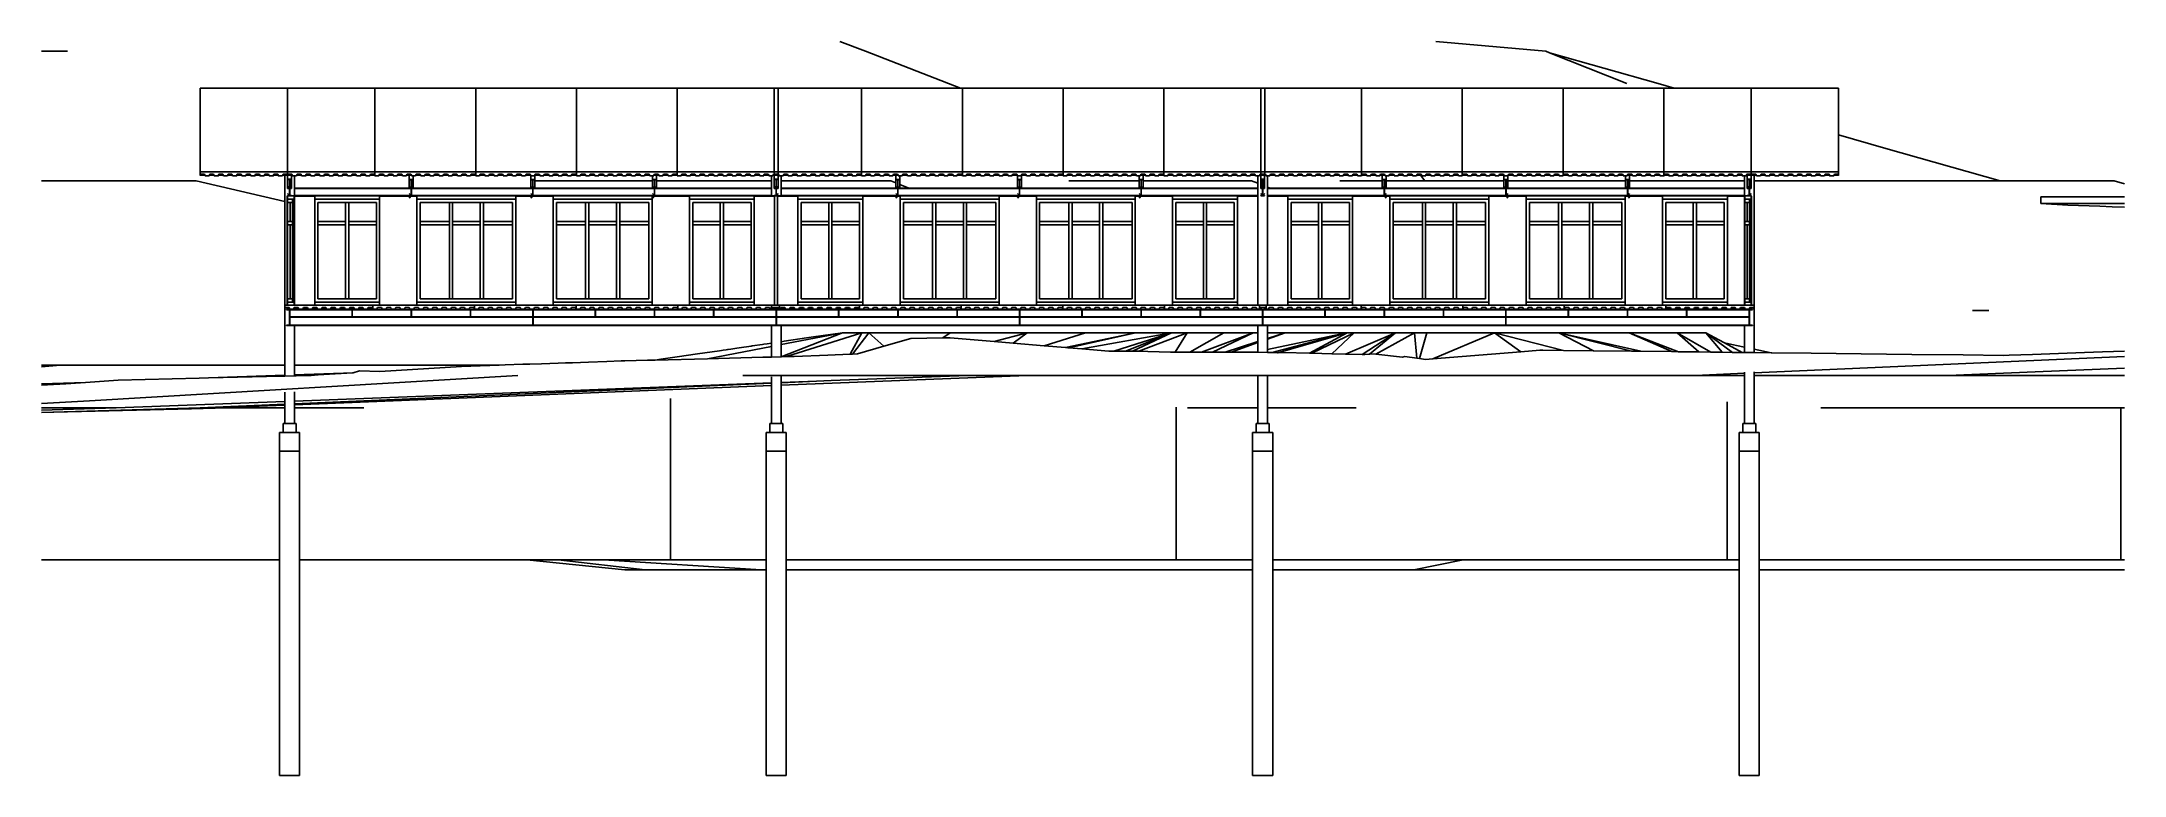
# Model space of a CAD drawing. Extents: x -32.1 to 32.1, y -10.5 to 12.1.
import ezdxf

# ---------------------------------------------------------------- set-up
doc = ezdxf.new("R2010")
doc.units = 0
doc.layers.get('0').update_dxf_attribs({"linetype": 'CONTINUOUS'})
doc.layers.add('SECTIONCUTEDGES', color=7, linetype='CONTINUOUS')

msp = doc.modelspace()

# ---------------------------------------------------------------- linework, layer by layer
for p, q in [((-32.1, 11.821), (-31.298, 11.821)), ((-7.492, 12.113), (-6.708, 11.821)), ((-6.708, 11.821), (-3.772, 10.681)), ((10.876, 12.113), (14.262, 11.821)), ((14.262, 11.821), (14.384, 11.772)), ((17.732, 10.821), (14.384, 11.772)), ((14.384, 11.772), (16.762, 10.821)), ((-27.211, 10.681), (-27.211, 10.663)), ((-27.211, 10.681), (-26.138, 10.681)), ((-27.211, 10.562), (-27.211, 10.663)), ((-27.211, 10.562), (-27.211, 10.005)), ((-26.138, 10.681), (-24.728, 10.681)), ((-24.728, 10.681), (-24.518, 10.681)), ((-24.518, 10.681), (-24.518, 8.098)), ((-24.518, 10.681), (-24.507, 10.681)), ((-24.507, 10.681), (-22.78, 10.681)), ((-22.78, 10.681), (-22.514, 10.681)), ((-22.514, 10.681), (-21.825, 10.681)), ((-21.825, 8.098), (-21.825, 10.681)), ((-21.825, 10.681), (-20.795, 10.681)), ((-20.795, 10.681), (-20.545, 10.681)), ((-20.545, 10.681), (-19.076, 10.681)), ((-19.076, 10.681), (-18.947, 10.681)), ((-18.947, 10.681), (-18.73, 10.681)), ((-18.73, 10.681), (-18.719, 10.681)), ((-18.719, 10.681), (-18.719, 8.098)), ((-18.719, 10.681), (-18.527, 10.681)), ((-18.527, 10.681), (-16.679, 10.681)), ((-16.679, 10.681), (-15.612, 10.681)), ((-15.612, 10.681), (-15.612, 8.098)), ((-15.612, 10.681), (-15.353, 10.681)), ((-15.353, 10.681), (-13.283, 10.681)), ((-13.283, 10.681), (-13.212, 10.681)), ((-13.212, 10.681), (-13.168, 10.681)), ((-13.168, 10.681), (-13.126, 10.681)), ((-13.126, 10.681), (-13.096, 10.681)), ((-13.096, 10.681), (-12.826, 10.681)), ((-12.826, 10.681), (-12.506, 10.681)), ((-12.506, 8.098), (-12.506, 10.681)), ((-12.506, 10.681), (-11.85, 10.681)), ((-11.85, 10.681), (-11.532, 10.681)), ((-11.532, 10.681), (-10.029, 10.681)), ((-10.029, 10.681), (-9.518, 10.681)), ((-9.518, 10.681), (-9.518, 8.098)), ((-9.518, 10.681), (-9.399, 10.681)), ((-9.399, 10.681), (-9.399, 8.098)), ((-9.399, 10.681), (-8.008, 10.681)), ((-8.008, 10.681), (-6.825, 10.681)), ((-6.825, 8.098), (-6.825, 10.681)), ((-6.825, 10.681), (-6.714, 10.681)), ((-6.714, 10.681), (-4.921, 10.681)), ((-4.921, 10.681), (-3.772, 10.681)), ((-3.772, 10.681), (-3.719, 10.681)), ((-3.719, 10.681), (-3.719, 8.098)), ((-3.719, 10.681), (-1.929, 10.681)), ((-1.929, 10.681), (-1.572, 10.681)), ((-1.572, 10.681), (-0.623, 10.681)), ((-0.623, 10.681), (-0.612, 10.681)), ((-0.612, 10.681), (-0.612, 8.098)), ((-0.612, 10.681), (-0.195, 10.681)), ((-0.195, 10.681), (0.418, 10.681)), ((0.418, 10.681), (1.891, 10.681)), ((1.891, 10.681), (2.494, 10.681)), ((2.494, 8.098), (2.494, 10.681)), ((2.494, 10.681), (2.957, 10.681)), ((2.957, 10.681), (4.835, 10.681)), ((4.835, 10.681), (4.967, 10.681)), ((4.967, 10.681), (5.056, 10.681)), ((5.056, 10.681), (5.48, 10.681)), ((5.48, 10.681), (5.48, 8.098)), ((5.577, 10.681), (5.48, 10.681)), ((5.577, 10.681), (5.601, 10.681)), ((5.601, 10.681), (5.601, 8.098)), ((6.721, 10.681), (5.601, 10.681)), ((6.956, 10.681), (6.721, 10.681)), ((8.434, 10.681), (6.956, 10.681)), ((8.586, 10.681), (8.434, 10.681)), ((8.586, 8.098), (8.586, 10.681)), ((9.723, 10.681), (8.586, 10.681)), ((9.83, 10.681), (9.723, 10.681)), ((9.93, 10.681), (9.83, 10.681)), ((11.693, 10.681), (9.93, 10.681)), ((11.693, 10.681), (11.693, 8.098)), ((12.094, 10.681), (11.693, 10.681)), ((12.216, 10.681), (12.094, 10.681)), ((12.352, 10.681), (12.216, 10.681)), ((13.426, 10.681), (12.352, 10.681)), ((13.482, 10.681), (13.426, 10.681)), ((14.703, 10.681), (13.482, 10.681)), ((14.799, 10.681), (14.703, 10.681)), ((14.799, 10.681), (14.799, 8.098)), ((14.859, 10.681), (14.799, 10.681)), ((14.916, 10.681), (14.859, 10.681)), ((14.99, 10.681), (14.916, 10.681)), ((15.311, 10.681), (14.99, 10.681)), ((17.022, 10.681), (15.311, 10.681)), ((17.113, 10.681), (17.022, 10.681)), ((17.906, 10.681), (17.113, 10.681)), ((17.732, 10.821), (18.225, 10.681)), ((17.906, 8.098), (17.906, 10.681)), ((17.947, 10.681), (17.906, 10.681)), ((18.141, 10.681), (17.947, 10.681)), ((18.225, 10.681), (18.141, 10.681)), ((20.599, 10.681), (18.225, 10.681)), ((20.599, 10.681), (20.599, 8.098)), ((23.292, 10.681), (20.599, 10.681)), ((23.292, 10.681), (23.292, 9.237)), ((-27.211, 10.005), (-27.211, 9.88)), ((-27.211, 9.88), (-27.211, 9.849)), ((-27.211, 9.849), (-27.211, 9.821)), ((-27.211, 9.821), (-27.211, 9.486)), ((-27.211, 9.486), (-27.211, 8.098)), ((23.292, 9.237), (24.752, 8.821)), ((23.292, 9.237), (23.292, 9.176)), ((23.292, 9.176), (23.292, 8.365)), ((23.292, 8.365), (23.292, 8.105)), ((28.272, 7.821), (24.752, 8.821)), ((-32.1, 7.821), (-30.988, 7.821)), ((-30.988, 7.821), (-30.698, 7.821)), ((-30.698, 7.821), (-30.248, 7.821)), ((-29.228, 7.821), (-30.248, 7.821)), ((-29.038, 7.821), (-29.228, 7.821)), ((-29.038, 7.821), (-28.988, 7.821)), ((-28.988, 7.821), (-28.128, 7.821)), ((-27.338, 7.821), (-28.128, 7.821)), ((-24.607, 7.186), (-27.338, 7.821)), ((-27.209, 7.992), (-27.177, 7.992)), ((-27.177, 7.992), (-27.073, 7.992)), ((-26.927, 7.992), (-26.79, 7.992)), ((-26.644, 7.992), (-26.508, 7.992)), ((-26.362, 7.992), (-26.225, 7.992)), ((-26.079, 7.992), (-25.943, 7.992)), ((-25.797, 7.992), (-25.66, 7.992)), ((-25.515, 7.992), (-25.378, 7.992)), ((-25.232, 7.992), (-25.096, 7.992)), ((-24.95, 7.992), (-24.813, 7.992)), ((-24.667, 7.992), (-24.607, 7.992)), ((-24.607, 7.992), (-24.531, 7.992)), ((-24.607, 7.821), (-24.607, 7.992)), ((-24.607, 7.423), (-24.607, 7.821)), ((-24.517, 7.869), (-24.517, 7.99)), ((-24.517, 7.859), (-24.517, 7.635)), ((-24.397, 7.992), (-24.516, 7.992)), ((-24.397, 7.992), (-24.38, 7.992)), ((-24.397, 7.869), (-24.397, 7.992)), ((-24.397, 7.859), (-24.397, 7.635)), ((-24.307, 7.821), (-24.307, 7.97)), ((-24.307, 7.597), (-24.307, 7.821)), ((-24.234, 7.992), (-24.097, 7.992)), ((-23.951, 7.992), (-23.815, 7.992)), ((-23.669, 7.992), (-23.532, 7.992)), ((-23.386, 7.992), (-23.25, 7.992)), ((-23.104, 7.992), (-22.967, 7.992)), ((-22.822, 7.992), (-22.685, 7.992)), ((-22.539, 7.992), (-22.403, 7.992)), ((-22.257, 7.992), (-22.12, 7.992)), ((-21.974, 7.992), (-21.838, 7.992)), ((-21.698, 7.992), (-21.549, 7.992)), ((-21.416, 7.992), (-21.267, 7.992)), ((-21.133, 7.992), (-20.984, 7.992)), ((-20.851, 7.992), (-20.767, 7.992)), ((-20.767, 7.992), (-20.702, 7.992)), ((-20.767, 7.862), (-20.767, 7.992)), ((-20.767, 7.852), (-20.767, 7.821)), ((-20.767, 7.684), (-20.767, 7.821)), ((-20.647, 7.862), (-20.647, 7.976)), ((-20.647, 7.852), (-20.647, 7.821)), ((-20.647, 7.821), (-20.647, 7.659)), ((-20.568, 7.992), (-20.42, 7.992)), ((-20.286, 7.992), (-20.144, 7.992)), ((-20.144, 7.992), (-20.137, 7.992)), ((-20.004, 7.992), (-19.855, 7.992)), ((-19.721, 7.992), (-19.572, 7.992)), ((-19.439, 7.992), (-19.29, 7.992)), ((-19.156, 7.992), (-19.007, 7.992)), ((-18.874, 7.992), (-18.725, 7.992)), ((-18.592, 7.992), (-18.443, 7.992)), ((-18.309, 7.992), (-18.16, 7.992)), ((-18.027, 7.992), (-17.878, 7.992)), ((-17.744, 7.992), (-17.595, 7.992)), ((-17.462, 7.992), (-17.313, 7.992)), ((-17.179, 7.992), (-17.031, 7.992)), ((-17.017, 7.862), (-17.017, 7.976)), ((-17.017, 7.852), (-17.017, 7.821)), ((-17.017, 7.821), (-17.017, 7.629)), ((-16.897, 7.992), (-16.897, 7.992)), ((-16.897, 7.992), (-16.748, 7.992)), ((-16.897, 7.862), (-16.897, 7.992)), ((-16.897, 7.852), (-16.897, 7.821)), ((-15.608, 7.821), (-16.897, 7.821)), ((-16.897, 7.821), (-16.897, 7.807)), ((-16.897, 7.807), (-16.897, 7.629)), ((-16.615, 7.992), (-16.466, 7.992)), ((-16.332, 7.992), (-16.183, 7.992)), ((-16.05, 7.992), (-15.902, 7.992)), ((-15.902, 7.992), (-15.901, 7.992)), ((-15.767, 7.992), (-15.694, 7.992)), ((-15.694, 7.992), (-15.618, 7.992)), ((-14.618, 7.821), (-15.608, 7.821)), ((-15.485, 7.992), (-15.336, 7.992)), ((-15.203, 7.992), (-15.054, 7.992)), ((-14.92, 7.992), (-14.872, 7.992)), ((-14.872, 7.992), (-14.771, 7.992)), ((-14.638, 7.992), (-14.489, 7.992)), ((-13.878, 7.821), (-14.618, 7.821)), ((-14.355, 7.992), (-14.206, 7.992)), ((-14.073, 7.992), (-13.924, 7.992)), ((-13.878, 7.821), (-13.267, 7.821)), ((-13.79, 7.992), (-13.642, 7.992)), ((-13.508, 7.992), (-13.359, 7.992)), ((-13.267, 7.862), (-13.267, 7.976)), ((-13.267, 7.852), (-13.267, 7.821)), ((-13.267, 7.821), (-13.267, 7.629)), ((-13.226, 7.992), (-13.147, 7.992)), ((-13.147, 7.992), (-13.077, 7.992)), ((-13.147, 7.862), (-13.147, 7.992)), ((-13.147, 7.852), (-13.147, 7.821)), ((-13.147, 7.821), (-13.128, 7.821)), ((-13.147, 7.821), (-13.147, 7.629)), ((-12.138, 7.821), (-13.128, 7.821)), ((-12.943, 7.992), (-12.794, 7.992)), ((-12.661, 7.992), (-12.512, 7.992)), ((-12.378, 7.992), (-12.246, 7.992)), ((-12.246, 7.992), (-12.23, 7.992)), ((-12.048, 7.821), (-12.138, 7.821)), ((-12.096, 7.992), (-11.947, 7.992)), ((-11.058, 7.821), (-12.048, 7.821)), ((-11.814, 7.992), (-11.665, 7.992)), ((-11.531, 7.992), (-11.425, 7.992)), ((-11.425, 7.992), (-11.382, 7.992)), ((-11.249, 7.992), (-11.1, 7.992)), ((-10.898, 7.821), (-11.058, 7.821)), ((-10.966, 7.992), (-10.89, 7.992)), ((-10.898, 7.821), (-10.618, 7.821)), ((-10.89, 7.992), (-10.817, 7.992)), ((-10.684, 7.992), (-10.535, 7.992)), ((-10.618, 7.821), (-9.898, 7.821)), ((-10.402, 7.992), (-10.253, 7.992)), ((-10.119, 7.992), (-10.119, 7.992)), ((-10.119, 7.992), (-10.016, 7.992)), ((-10.016, 7.992), (-9.97, 7.992)), ((-9.818, 7.821), (-9.898, 7.821)), ((-9.837, 7.992), (-9.688, 7.992)), ((-9.818, 7.821), (-9.607, 7.821)), ((-9.607, 7.821), (-9.607, 7.976)), ((-9.607, 7.702), (-9.607, 7.821)), ((-9.554, 7.992), (-9.518, 7.992)), ((-9.517, 7.869), (-9.517, 7.99)), ((-9.517, 7.859), (-9.517, 7.635)), ((-9.516, 7.992), (-9.405, 7.992)), ((-9.399, 7.992), (-9.397, 7.992)), ((-9.397, 8.021), (-9.397, 7.992)), ((-9.397, 7.992), (-9.38, 7.992)), ((-9.397, 7.869), (-9.397, 7.992)), ((-9.397, 7.859), (-9.397, 7.635)), ((-9.307, 7.821), (-9.307, 7.97)), ((-9.307, 7.597), (-9.307, 7.821)), ((-9.307, 7.821), (-8.738, 7.821)), ((-9.234, 7.992), (-9.097, 7.992)), ((-8.951, 7.992), (-8.815, 7.992)), ((-8.738, 7.821), (-8.658, 7.821)), ((-8.669, 7.992), (-8.532, 7.992)), ((-7.668, 7.821), (-8.658, 7.821)), ((-8.386, 7.992), (-8.25, 7.992)), ((-8.104, 7.992), (-7.967, 7.992)), ((-7.822, 7.992), (-7.685, 7.992)), ((-6.948, 7.821), (-7.668, 7.821)), ((-7.539, 7.992), (-7.403, 7.992)), ((-7.257, 7.992), (-7.122, 7.992)), ((-7.122, 7.992), (-7.12, 7.992)), ((-6.974, 7.992), (-6.921, 7.992)), ((-6.918, 7.821), (-6.948, 7.821)), ((-6.921, 7.992), (-6.838, 7.992)), ((-6.728, 7.821), (-6.918, 7.821)), ((-5.928, 7.821), (-6.728, 7.821)), ((-6.698, 7.992), (-6.549, 7.992)), ((-6.416, 7.992), (-6.267, 7.992)), ((-6.133, 7.992), (-5.984, 7.992)), ((-5.928, 7.821), (-5.767, 7.757)), ((-5.851, 7.992), (-5.767, 7.992)), ((-5.767, 7.992), (-5.702, 7.992)), ((-5.767, 7.862), (-5.767, 7.992)), ((-5.767, 7.852), (-5.767, 7.821)), ((-5.767, 7.821), (-5.767, 7.757)), ((-5.767, 7.697), (-5.767, 7.757)), ((-5.647, 7.862), (-5.647, 7.976)), ((-5.647, 7.852), (-5.647, 7.821)), ((-5.647, 7.821), (-5.647, 7.709)), ((-5.647, 7.709), (-5.366, 7.597)), ((-5.647, 7.709), (-5.647, 7.629)), ((-5.568, 7.992), (-5.42, 7.992)), ((-5.286, 7.992), (-5.137, 7.992)), ((-5.004, 7.992), (-4.855, 7.992)), ((-4.721, 7.992), (-4.572, 7.992)), ((-4.439, 7.992), (-4.29, 7.992)), ((-4.156, 7.992), (-4.007, 7.992)), ((-3.874, 7.992), (-3.725, 7.992)), ((-3.592, 7.992), (-3.443, 7.992)), ((-3.309, 7.992), (-3.16, 7.992)), ((-3.027, 7.992), (-2.878, 7.992)), ((-2.744, 7.992), (-2.595, 7.992)), ((-2.462, 7.992), (-2.313, 7.992)), ((-2.179, 7.992), (-2.031, 7.992)), ((-2.017, 7.862), (-2.017, 7.976)), ((-2.017, 7.852), (-2.017, 7.821)), ((-2.017, 7.821), (-2.017, 7.629)), ((-1.897, 7.992), (-1.897, 7.992)), ((-1.897, 7.992), (-1.748, 7.992)), ((-1.897, 7.862), (-1.897, 7.992)), ((-1.897, 7.852), (-1.897, 7.821)), ((-1.897, 7.821), (-1.897, 7.629)), ((-1.615, 7.992), (-1.466, 7.992)), ((-1.332, 7.992), (-1.183, 7.992)), ((-1.05, 7.992), (-0.901, 7.992)), ((-0.767, 7.992), (-0.706, 7.992)), ((-0.706, 7.992), (-0.618, 7.992)), ((-0.485, 7.992), (-0.336, 7.992)), ((0.122, 7.821), (-0.438, 7.821)), ((-0.203, 7.992), (-0.054, 7.992)), ((0.08, 7.992), (0.229, 7.992)), ((0.492, 7.821), (0.122, 7.821)), ((0.362, 7.992), (0.511, 7.992)), ((1.122, 7.821), (0.492, 7.821)), ((0.645, 7.992), (0.794, 7.992)), ((0.927, 7.992), (0.936, 7.992)), ((0.936, 7.992), (1.076, 7.992)), ((1.733, 7.821), (1.122, 7.821)), ((1.21, 7.992), (1.358, 7.992)), ((1.492, 7.992), (1.641, 7.992)), ((1.733, 7.862), (1.733, 7.976)), ((1.733, 7.852), (1.733, 7.821)), ((1.733, 7.821), (1.733, 7.629)), ((1.774, 7.992), (1.853, 7.992)), ((1.853, 7.992), (1.923, 7.992)), ((1.853, 7.862), (1.853, 7.992)), ((1.853, 7.852), (1.853, 7.821)), ((2.222, 7.821), (1.853, 7.821)), ((1.853, 7.821), (1.853, 7.629)), ((2.057, 7.992), (2.107, 7.992)), ((2.107, 7.992), (2.206, 7.992)), ((2.402, 7.821), (2.222, 7.821)), ((2.339, 7.992), (2.488, 7.992)), ((3.032, 7.821), (2.402, 7.821)), ((2.622, 7.992), (2.77, 7.992)), ((2.904, 7.992), (3.006, 7.992)), ((3.006, 7.992), (3.053, 7.992)), ((3.462, 7.821), (3.032, 7.821)), ((3.186, 7.992), (3.335, 7.992)), ((3.462, 7.821), (4.042, 7.821)), ((3.469, 7.992), (3.618, 7.992)), ((3.751, 7.992), (3.844, 7.992)), ((3.844, 7.992), (3.9, 7.992)), ((4.034, 7.992), (4.183, 7.992)), ((5.102, 7.821), (4.042, 7.821)), ((4.316, 7.992), (4.465, 7.992)), ((4.598, 7.992), (4.723, 7.992)), ((4.723, 7.992), (4.747, 7.992)), ((4.881, 7.992), (4.974, 7.992)), ((4.974, 7.992), (5.03, 7.992)), ((5.192, 7.821), (5.102, 7.821)), ((5.163, 7.992), (5.312, 7.992)), ((5.192, 7.821), (5.387, 7.744)), ((5.387, 7.821), (5.387, 7.976)), ((5.387, 7.744), (5.387, 7.821)), ((5.387, 7.663), (5.387, 7.744)), ((5.446, 7.992), (5.477, 7.992)), ((5.477, 8.027), (5.477, 7.992)), ((5.477, 7.992), (5.48, 7.992)), ((5.477, 7.869), (5.477, 7.992)), ((5.477, 7.859), (5.477, 7.635)), ((5.595, 7.992), (5.486, 7.992)), ((5.597, 7.869), (5.597, 7.985)), ((5.597, 7.859), (5.597, 7.635)), ((5.601, 7.992), (5.603, 7.992)), ((5.603, 8.027), (5.603, 7.992)), ((5.635, 7.992), (5.603, 7.992)), ((5.687, 7.821), (5.687, 7.976)), ((5.687, 7.626), (5.687, 7.821)), ((5.917, 7.992), (5.768, 7.992)), ((6.2, 7.992), (6.051, 7.992)), ((6.482, 7.992), (6.333, 7.992)), ((6.764, 7.992), (6.615, 7.992)), ((7.047, 7.992), (6.898, 7.992)), ((7.329, 7.992), (7.18, 7.992)), ((7.612, 7.992), (7.463, 7.992)), ((7.894, 7.992), (7.745, 7.992)), ((7.745, 7.992), (7.745, 7.992)), ((9.062, 7.821), (7.922, 7.821)), ((8.176, 7.992), (8.028, 7.992)), ((8.459, 7.992), (8.31, 7.992)), ((8.741, 7.992), (8.592, 7.992)), ((8.908, 7.992), (8.875, 7.992)), ((9.024, 7.992), (8.908, 7.992)), ((9.227, 7.821), (9.062, 7.821)), ((9.188, 7.992), (9.157, 7.992)), ((9.227, 7.992), (9.188, 7.992)), ((9.306, 7.992), (9.227, 7.992)), ((9.227, 7.862), (9.227, 7.992)), ((9.227, 7.852), (9.227, 7.821)), ((9.227, 7.821), (9.227, 7.629)), ((9.347, 7.976), (9.347, 7.862)), ((9.347, 7.852), (9.347, 7.821)), ((9.712, 7.821), (9.347, 7.821)), ((9.347, 7.821), (9.347, 7.629)), ((9.589, 7.992), (9.44, 7.992)), ((9.712, 7.821), (10.532, 7.821)), ((9.871, 7.992), (9.722, 7.992)), ((10.153, 7.992), (10.004, 7.992)), ((10.407, 7.992), (10.287, 7.992)), ((10.532, 7.821), (10.407, 7.992)), ((10.436, 7.992), (10.407, 7.992)), ((10.532, 7.821), (11.272, 7.821)), ((10.718, 7.992), (10.569, 7.992)), ((11.001, 7.992), (10.852, 7.992)), ((11.283, 7.992), (11.134, 7.992)), ((11.932, 7.821), (11.272, 7.821)), ((11.565, 7.992), (11.416, 7.992)), ((11.812, 7.992), (11.699, 7.992)), ((11.848, 7.992), (11.812, 7.992)), ((12.977, 7.821), (11.932, 7.821)), ((12.13, 7.992), (11.981, 7.992)), ((12.413, 7.992), (12.264, 7.992)), ((12.695, 7.992), (12.546, 7.992)), ((12.977, 7.992), (12.829, 7.992)), ((12.977, 7.992), (12.977, 7.992)), ((12.977, 7.862), (12.977, 7.992)), ((12.977, 7.852), (12.977, 7.821)), ((12.977, 7.629), (12.977, 7.821)), ((13.097, 7.976), (13.097, 7.862)), ((13.097, 7.852), (13.097, 7.821)), ((13.097, 7.821), (13.472, 7.821)), ((13.097, 7.821), (13.097, 7.629)), ((13.26, 7.992), (13.111, 7.992)), ((13.542, 7.992), (13.393, 7.992)), ((14.542, 7.821), (13.472, 7.821)), ((13.825, 7.992), (13.676, 7.992)), ((14.107, 7.992), (13.958, 7.992)), ((14.39, 7.992), (14.241, 7.992)), ((14.672, 7.992), (14.523, 7.992)), ((15.342, 7.821), (14.542, 7.821)), ((14.954, 7.992), (14.805, 7.992)), ((15.217, 7.992), (15.088, 7.992)), ((15.237, 7.992), (15.217, 7.992)), ((15.352, 7.821), (15.342, 7.821)), ((16.122, 7.821), (15.352, 7.821)), ((15.519, 7.992), (15.37, 7.992)), ((15.802, 7.992), (15.653, 7.992)), ((15.965, 7.992), (15.935, 7.992)), ((16.084, 7.992), (15.965, 7.992)), ((16.727, 7.821), (16.122, 7.821)), ((16.366, 7.992), (16.218, 7.992)), ((16.649, 7.992), (16.5, 7.992)), ((16.727, 7.862), (16.727, 7.976)), ((16.727, 7.852), (16.727, 7.821)), ((16.727, 7.629), (16.727, 7.821)), ((16.847, 7.992), (16.782, 7.992)), ((16.851, 7.992), (16.847, 7.992)), ((16.847, 7.992), (16.847, 7.862)), ((16.847, 7.852), (16.847, 7.821)), ((16.847, 7.821), (16.847, 7.629)), ((17.022, 7.821), (16.847, 7.821)), ((16.931, 7.992), (16.851, 7.992)), ((17.042, 7.821), (17.022, 7.821)), ((17.802, 7.821), (17.042, 7.821)), ((17.214, 7.992), (17.065, 7.992)), ((17.496, 7.992), (17.347, 7.992)), ((17.686, 7.992), (17.63, 7.992)), ((17.779, 7.992), (17.686, 7.992)), ((17.802, 7.821), (17.862, 7.821)), ((17.862, 7.821), (18.812, 7.821)), ((18.055, 7.992), (17.918, 7.992)), ((18.337, 7.992), (18.201, 7.992)), ((18.62, 7.992), (18.483, 7.992)), ((18.902, 7.992), (18.765, 7.992)), ((18.812, 7.821), (19.432, 7.821)), ((19.167, 7.992), (19.048, 7.992)), ((19.184, 7.992), (19.167, 7.992)), ((19.362, 7.992), (19.33, 7.992)), ((19.467, 7.992), (19.362, 7.992)), ((20.387, 7.821), (19.432, 7.821)), ((19.664, 7.992), (19.613, 7.992)), ((19.749, 7.992), (19.664, 7.992)), ((20.032, 7.992), (19.895, 7.992)), ((20.314, 7.992), (20.178, 7.992)), ((20.387, 7.821), (20.387, 7.97)), ((20.387, 7.597), (20.387, 7.821)), ((20.477, 7.992), (20.46, 7.992)), ((20.477, 7.992), (20.596, 7.992)), ((20.477, 7.869), (20.477, 7.992)), ((20.477, 7.859), (20.477, 7.635)), ((20.597, 7.99), (20.597, 7.869)), ((20.597, 7.859), (20.597, 7.635)), ((20.687, 7.992), (20.611, 7.992)), ((20.748, 7.992), (20.687, 7.992)), ((20.687, 7.821), (20.687, 7.992)), ((20.687, 7.821), (20.992, 7.821)), ((20.687, 7.19), (20.687, 7.821)), ((21.03, 7.992), (20.894, 7.992)), ((21.262, 7.821), (20.992, 7.821)), ((21.182, 7.992), (21.176, 7.992)), ((21.313, 7.992), (21.182, 7.992)), ((22.962, 7.821), (21.262, 7.821)), ((21.595, 7.992), (21.458, 7.992)), ((21.877, 7.992), (21.741, 7.992)), ((22.16, 7.992), (22.023, 7.992)), ((22.442, 7.992), (22.306, 7.992)), ((22.592, 7.992), (22.588, 7.992)), ((22.725, 7.992), (22.592, 7.992)), ((23.007, 7.992), (22.871, 7.992)), ((23.002, 7.821), (22.962, 7.821)), ((23.002, 7.821), (24.282, 7.821)), ((23.289, 7.992), (23.153, 7.992)), ((23.292, 8.098), (23.292, 8.105)), ((24.282, 7.821), (25.142, 7.821)), ((26.782, 7.821), (25.142, 7.821)), ((27.072, 7.821), (26.782, 7.821)), ((28.272, 7.821), (27.072, 7.821)), ((28.272, 7.821), (28.642, 7.821)), ((30.292, 7.821), (28.642, 7.821)), ((30.292, 7.821), (31.782, 7.821)), ((32.1, 7.729), (31.782, 7.821)), ((-24.607, 7.335), (-24.607, 7.423)), ((-24.607, 7.21), (-24.607, 7.335)), ((-24.607, 7.186), (-24.607, 7.21)), ((-24.607, 6.975), (-24.607, 7.186)), ((-24.527, 3.983), (-24.527, 7.353)), ((-24.527, 7.353), (-24.517, 7.353)), ((-24.517, 7.597), (-24.517, 7.625)), ((-24.517, 7.435), (-24.461, 7.367)), ((-24.517, 6.563), (-24.517, 7.157)), ((-24.397, 7.597), (-24.397, 7.625)), ((-24.367, 6.563), (-24.367, 7.157)), ((-24.317, 7.353), (-24.307, 7.353)), ((-24.317, 4.083), (-24.317, 7.257)), ((-24.317, 7.257), (-24.317, 4.083)), ((-22.433, 7.597), (-24.307, 7.597)), ((-24.307, 7.587), (-24.307, 7.597)), ((-20.767, 7.587), (-24.307, 7.587)), ((-24.307, 7.367), (-24.307, 7.587)), ((-20.767, 7.367), (-24.307, 7.367)), ((-24.307, 7.357), (-24.307, 7.367)), ((-20.767, 7.357), (-24.307, 7.357)), ((-24.307, 7.357), (-24.307, 7.353)), ((-24.307, 3.983), (-24.307, 7.353)), ((-24.307, 7.353), (-23.682, 7.353)), ((-23.682, 7.353), (-23.682, 7.257)), ((-23.682, 4.083), (-23.682, 7.257)), ((-23.682, 7.257), (-21.682, 7.257)), ((-23.682, 7.257), (-21.682, 7.257)), ((-23.682, 4.083), (-23.682, 7.257)), ((-23.582, 7.157), (-23.582, 6.563)), ((-22.732, 7.157), (-23.582, 7.157)), ((-22.732, 7.157), (-22.632, 7.157)), ((-22.732, 6.563), (-22.732, 7.157)), ((-22.632, 6.563), (-22.632, 7.157)), ((-21.782, 7.157), (-22.632, 7.157)), ((-22.204, 7.597), (-22.433, 7.597)), ((-21.904, 7.597), (-22.204, 7.597)), ((-20.779, 7.597), (-21.904, 7.597)), ((-21.782, 6.563), (-21.782, 7.157)), ((-21.682, 7.353), (-20.532, 7.353)), ((-21.682, 7.257), (-21.682, 7.353)), ((-21.682, 4.083), (-21.682, 7.257)), ((-21.682, 7.257), (-21.682, 4.083)), ((-20.767, 7.597), (-20.779, 7.597)), ((-20.767, 7.684), (-20.767, 7.655)), ((-20.767, 7.655), (-20.767, 7.629)), ((-20.767, 7.597), (-20.767, 7.619)), ((-20.767, 7.435), (-20.711, 7.367)), ((-20.711, 7.357), (-20.767, 7.289)), ((-20.647, 7.659), (-20.647, 7.629)), ((-20.647, 7.597), (-20.647, 7.619)), ((-20.535, 7.597), (-20.647, 7.597)), ((-17.017, 7.587), (-20.647, 7.587)), ((-17.017, 7.367), (-20.647, 7.367)), ((-17.017, 7.357), (-20.647, 7.357)), ((-20.351, 7.597), (-20.535, 7.597)), ((-20.532, 7.353), (-20.532, 7.257)), ((-20.532, 7.257), (-17.482, 7.257)), ((-20.532, 4.083), (-20.532, 7.257)), ((-19.532, 7.157), (-20.432, 7.157)), ((-20.432, 7.157), (-20.432, 6.563)), ((-19.272, 7.597), (-20.351, 7.597)), ((-19.532, 7.157), (-19.432, 7.157)), ((-19.532, 6.563), (-19.532, 7.157)), ((-19.432, 6.563), (-19.432, 7.157)), ((-18.582, 7.157), (-19.432, 7.157)), ((-19.042, 7.597), (-19.272, 7.597)), ((-17.909, 7.597), (-19.042, 7.597)), ((-18.582, 7.157), (-18.482, 7.157)), ((-18.582, 6.563), (-18.582, 7.157)), ((-18.482, 6.563), (-18.482, 7.157)), ((-17.582, 7.157), (-18.482, 7.157)), ((-17.541, 7.597), (-17.909, 7.597)), ((-17.582, 6.563), (-17.582, 7.157)), ((-17.017, 7.597), (-17.541, 7.597)), ((-17.482, 7.353), (-16.332, 7.353)), ((-17.482, 7.257), (-17.482, 7.353)), ((-17.482, 4.083), (-17.482, 7.257)), ((-17.017, 7.597), (-17.017, 7.619)), ((-17.017, 7.435), (-16.961, 7.367)), ((-16.961, 7.357), (-17.017, 7.289)), ((-16.897, 7.597), (-16.897, 7.619)), ((-16.269, 7.597), (-16.897, 7.597)), ((-13.267, 7.587), (-16.897, 7.587)), ((-13.267, 7.367), (-16.897, 7.367)), ((-13.267, 7.357), (-16.897, 7.357)), ((-16.332, 7.353), (-16.332, 7.257)), ((-16.332, 4.083), (-16.332, 7.257)), ((-16.332, 7.257), (-13.282, 7.257)), ((-13.894, 7.597), (-16.269, 7.597)), ((-16.232, 7.157), (-16.232, 6.563)), ((-15.332, 7.157), (-16.232, 7.157)), ((-15.332, 7.157), (-15.232, 7.157)), ((-15.332, 6.563), (-15.332, 7.157)), ((-15.232, 6.563), (-15.232, 7.157)), ((-14.382, 7.157), (-15.232, 7.157)), ((-14.382, 7.157), (-14.282, 7.157)), ((-14.382, 6.563), (-14.382, 7.157)), ((-14.282, 6.563), (-14.282, 7.157)), ((-13.382, 7.157), (-14.282, 7.157)), ((-13.538, 7.597), (-13.894, 7.597)), ((-13.484, 7.597), (-13.538, 7.597)), ((-13.267, 7.597), (-13.484, 7.597)), ((-13.382, 6.563), (-13.382, 7.157)), ((-13.282, 7.353), (-12.132, 7.353)), ((-13.282, 7.257), (-13.282, 7.353)), ((-13.282, 4.083), (-13.282, 7.257)), ((-13.267, 7.597), (-13.267, 7.619)), ((-13.267, 7.435), (-13.211, 7.367)), ((-13.211, 7.357), (-13.267, 7.289)), ((-13.147, 7.597), (-13.147, 7.619)), ((-12.902, 7.597), (-13.147, 7.597)), ((-9.607, 7.587), (-13.147, 7.587)), ((-9.607, 7.367), (-13.147, 7.367)), ((-9.607, 7.357), (-13.147, 7.357)), ((-12.801, 7.597), (-12.902, 7.597)), ((-12.033, 7.597), (-12.801, 7.597)), ((-12.132, 7.353), (-12.132, 7.257)), ((-12.132, 4.083), (-12.132, 7.257)), ((-12.132, 7.257), (-10.132, 7.257)), ((-11.82, 7.597), (-12.033, 7.597)), ((-12.032, 7.157), (-12.032, 6.563)), ((-11.182, 7.157), (-12.032, 7.157)), ((-11.719, 7.597), (-11.82, 7.597)), ((-10.757, 7.597), (-11.719, 7.597)), ((-11.182, 7.157), (-11.082, 7.157)), ((-11.182, 6.563), (-11.182, 7.157)), ((-10.232, 7.157), (-11.082, 7.157)), ((-11.082, 6.563), (-11.082, 7.157)), ((-10.591, 7.597), (-10.757, 7.597)), ((-10.486, 7.597), (-10.591, 7.597)), ((-9.71, 7.597), (-10.486, 7.597)), ((-10.232, 6.563), (-10.232, 7.157)), ((-10.132, 7.353), (-9.507, 7.353)), ((-10.132, 7.257), (-10.132, 7.353)), ((-10.132, 4.083), (-10.132, 7.257)), ((-9.607, 7.597), (-9.71, 7.597)), ((-9.607, 7.605), (-9.607, 7.702)), ((-9.607, 7.597), (-9.607, 7.605)), ((-9.607, 7.597), (-9.607, 7.587)), ((-9.607, 7.587), (-9.607, 7.367)), ((-9.607, 7.367), (-9.607, 7.357)), ((-9.607, 7.357), (-9.517, 7.357)), ((-9.517, 7.597), (-9.517, 7.625)), ((-9.507, 7.357), (-9.507, 7.353)), ((-9.507, 7.353), (-9.507, 3.983)), ((-9.397, 7.435), (-9.453, 7.367)), ((-9.413, 7.357), (-9.413, 7.353)), ((-9.413, 7.353), (-8.788, 7.353)), ((-9.413, 3.983), (-9.413, 7.353)), ((-9.397, 7.597), (-9.397, 7.625)), ((-9.397, 7.357), (-9.307, 7.357)), ((-8.39, 7.597), (-9.307, 7.597)), ((-9.307, 7.587), (-9.307, 7.597)), ((-5.767, 7.587), (-9.307, 7.587)), ((-9.307, 7.367), (-9.307, 7.587)), ((-5.767, 7.367), (-9.307, 7.367)), ((-9.307, 7.357), (-9.307, 7.367)), ((-5.767, 7.357), (-9.307, 7.357)), ((-8.788, 7.353), (-8.788, 7.257)), ((-8.788, 4.083), (-8.788, 7.257)), ((-8.788, 7.257), (-6.788, 7.257)), ((-8.788, 7.257), (-6.788, 7.257)), ((-8.788, 4.083), (-8.788, 7.257)), ((-8.688, 7.157), (-8.688, 6.563)), ((-7.838, 7.157), (-8.688, 7.157)), ((-8.345, 7.597), (-8.39, 7.597)), ((-8.291, 7.597), (-8.345, 7.597)), ((-7.523, 7.597), (-8.291, 7.597)), ((-7.838, 7.157), (-7.738, 7.157)), ((-7.838, 6.563), (-7.838, 7.157)), ((-7.738, 6.563), (-7.738, 7.157)), ((-6.888, 7.157), (-7.738, 7.157)), ((-7.397, 7.597), (-7.523, 7.597)), ((-7.265, 7.597), (-7.397, 7.597)), ((-6.683, 7.597), (-7.265, 7.597)), ((-6.888, 6.563), (-6.888, 7.157)), ((-6.788, 7.353), (-5.638, 7.353)), ((-6.788, 7.257), (-6.788, 7.353)), ((-6.788, 4.083), (-6.788, 7.257)), ((-6.788, 7.257), (-6.788, 4.083)), ((-6.578, 7.597), (-6.683, 7.597)), ((-5.81, 7.597), (-6.578, 7.597)), ((-5.767, 7.597), (-5.81, 7.597)), ((-5.767, 7.697), (-5.767, 7.629)), ((-5.767, 7.597), (-5.767, 7.619)), ((-5.767, 7.435), (-5.711, 7.367)), ((-5.711, 7.357), (-5.767, 7.289)), ((-5.647, 7.604), (-5.647, 7.619)), ((-5.647, 7.597), (-5.647, 7.604)), ((-5.637, 7.597), (-5.647, 7.597)), ((-2.017, 7.587), (-5.647, 7.587)), ((-2.017, 7.367), (-5.647, 7.367)), ((-2.017, 7.357), (-5.647, 7.357)), ((-5.638, 7.353), (-5.638, 7.257)), ((-5.638, 7.257), (-2.588, 7.257)), ((-5.638, 4.083), (-5.638, 7.257)), ((-5.366, 7.597), (-5.637, 7.597)), ((-5.538, 7.157), (-5.538, 6.563)), ((-4.638, 7.157), (-5.538, 7.157)), ((-2.017, 7.597), (-5.366, 7.597)), ((-4.638, 7.157), (-4.538, 7.157)), ((-4.638, 6.563), (-4.638, 7.157)), ((-4.538, 6.563), (-4.538, 7.157)), ((-3.688, 7.157), (-4.538, 7.157)), ((-3.688, 7.157), (-3.588, 7.157)), ((-3.688, 6.563), (-3.688, 7.157)), ((-3.588, 6.563), (-3.588, 7.157)), ((-2.688, 7.157), (-3.588, 7.157)), ((-2.688, 6.563), (-2.688, 7.157)), ((-2.588, 7.353), (-1.438, 7.353)), ((-2.588, 7.257), (-2.588, 7.353)), ((-2.588, 4.083), (-2.588, 7.257)), ((-2.017, 7.597), (-2.017, 7.619)), ((-2.017, 7.435), (-1.961, 7.367)), ((-1.961, 7.357), (-2.017, 7.289)), ((-1.897, 7.597), (-1.897, 7.619)), ((-0.931, 7.597), (-1.897, 7.597)), ((1.733, 7.587), (-1.897, 7.587)), ((1.733, 7.367), (-1.897, 7.367)), ((1.733, 7.357), (-1.897, 7.357)), ((-1.438, 7.353), (-1.438, 7.257)), ((-1.438, 4.083), (-1.438, 7.257)), ((-1.438, 7.257), (1.612, 7.257)), ((-1.338, 7.157), (-1.338, 6.563)), ((-0.438, 7.157), (-1.338, 7.157)), ((-0.423, 7.597), (-0.931, 7.597)), ((-0.438, 7.157), (-0.338, 7.157)), ((-0.438, 6.563), (-0.438, 7.157)), ((0.299, 7.597), (-0.423, 7.597)), ((-0.338, 6.563), (-0.338, 7.157)), ((0.512, 7.157), (-0.338, 7.157)), ((0.774, 7.597), (0.299, 7.597)), ((0.512, 7.157), (0.612, 7.157)), ((0.512, 6.563), (0.512, 7.157)), ((0.612, 6.563), (0.612, 7.157)), ((1.512, 7.157), (0.612, 7.157)), ((1.733, 7.597), (0.774, 7.597)), ((1.512, 6.563), (1.512, 7.157)), ((1.612, 7.353), (2.762, 7.353)), ((1.612, 7.257), (1.612, 7.353)), ((1.612, 4.083), (1.612, 7.257)), ((1.733, 7.597), (1.733, 7.619)), ((1.733, 7.435), (1.789, 7.367)), ((1.789, 7.357), (1.733, 7.289)), ((1.853, 7.597), (1.853, 7.619)), ((2.116, 7.597), (1.853, 7.597)), ((5.387, 7.587), (1.853, 7.587)), ((5.387, 7.367), (1.853, 7.367)), ((5.387, 7.357), (1.853, 7.357)), ((2.488, 7.597), (2.116, 7.597)), ((3.45, 7.597), (2.488, 7.597)), ((2.762, 7.353), (2.762, 7.257)), ((2.762, 4.083), (2.762, 7.257)), ((2.762, 7.257), (4.762, 7.257)), ((2.862, 7.157), (2.862, 6.563)), ((3.712, 7.157), (2.862, 7.157)), ((3.736, 7.597), (3.45, 7.597)), ((3.712, 7.157), (3.812, 7.157)), ((3.712, 6.563), (3.712, 7.157)), ((3.932, 7.597), (3.736, 7.597)), ((3.812, 6.563), (3.812, 7.157)), ((4.662, 7.157), (3.812, 7.157)), ((5.387, 7.597), (3.932, 7.597)), ((4.662, 6.563), (4.662, 7.157)), ((4.762, 7.353), (5.387, 7.353)), ((4.762, 7.257), (4.762, 7.353)), ((4.762, 4.083), (4.762, 7.257)), ((5.387, 7.597), (5.387, 7.663)), ((5.387, 7.587), (5.387, 7.597)), ((5.387, 7.367), (5.387, 7.587)), ((5.387, 7.357), (5.387, 7.367)), ((5.387, 7.357), (5.387, 7.353)), ((5.387, 7.353), (5.387, 3.983)), ((5.477, 7.597), (5.477, 7.625)), ((5.477, 7.435), (5.533, 7.367)), ((5.603, 7.435), (5.547, 7.367)), ((5.597, 7.597), (5.597, 7.625)), ((5.687, 7.626), (5.761, 7.597)), ((5.687, 7.597), (5.687, 7.626)), ((5.687, 7.597), (5.761, 7.597)), ((5.687, 7.587), (5.687, 7.597)), ((5.687, 7.587), (9.227, 7.587)), ((5.687, 7.367), (5.687, 7.587)), ((5.687, 7.367), (9.227, 7.367)), ((5.687, 7.357), (5.687, 7.367)), ((5.687, 7.357), (9.227, 7.357)), ((5.687, 7.357), (5.687, 7.353)), ((5.687, 7.353), (6.312, 7.353)), ((5.687, 3.983), (5.687, 7.353)), ((5.761, 7.597), (7.879, 7.597)), ((6.312, 7.353), (6.312, 7.257)), ((6.312, 4.083), (6.312, 7.257)), ((6.312, 7.257), (8.312, 7.257)), ((6.312, 7.257), (8.312, 7.257)), ((6.312, 4.083), (6.312, 7.257)), ((6.412, 7.157), (6.412, 6.563)), ((7.262, 7.157), (6.412, 7.157)), ((7.262, 7.157), (7.362, 7.157)), ((7.262, 6.563), (7.262, 7.157)), ((7.362, 6.563), (7.362, 7.157)), ((8.212, 7.157), (7.362, 7.157)), ((7.879, 7.597), (8.208, 7.597)), ((8.208, 7.597), (9.227, 7.597)), ((8.212, 6.563), (8.212, 7.157)), ((8.312, 7.353), (9.462, 7.353)), ((8.312, 7.257), (8.312, 7.353)), ((8.312, 4.083), (8.312, 7.257)), ((8.312, 7.257), (8.312, 4.083)), ((9.227, 7.597), (9.227, 7.619)), ((9.347, 7.435), (9.291, 7.367)), ((9.291, 7.357), (9.347, 7.289)), ((9.347, 7.597), (9.347, 7.619)), ((9.347, 7.597), (9.597, 7.597)), ((9.347, 7.587), (12.977, 7.587)), ((9.347, 7.367), (12.977, 7.367)), ((9.347, 7.357), (12.977, 7.357)), ((9.462, 7.353), (9.462, 7.257)), ((9.462, 7.257), (12.512, 7.257)), ((9.462, 4.083), (9.462, 7.257)), ((9.562, 7.157), (9.562, 6.563)), ((10.462, 7.157), (9.562, 7.157)), ((9.597, 7.597), (10.359, 7.597)), ((10.359, 7.597), (11.57, 7.597)), ((10.462, 7.157), (10.562, 7.157)), ((10.462, 6.563), (10.462, 7.157)), ((10.562, 6.563), (10.562, 7.157)), ((11.412, 7.157), (10.562, 7.157)), ((11.412, 7.157), (11.512, 7.157)), ((11.412, 6.563), (11.412, 7.157)), ((11.512, 6.563), (11.512, 7.157)), ((12.412, 7.157), (11.512, 7.157)), ((11.57, 7.597), (12.977, 7.597)), ((12.412, 6.563), (12.412, 7.157)), ((12.512, 7.353), (13.662, 7.353)), ((12.512, 7.257), (12.512, 7.353)), ((12.512, 4.083), (12.512, 7.257)), ((12.977, 7.597), (12.977, 7.619)), ((13.097, 7.435), (13.041, 7.367)), ((13.041, 7.357), (13.097, 7.289)), ((13.097, 7.597), (13.097, 7.619)), ((13.097, 7.597), (13.277, 7.597)), ((13.097, 7.587), (16.727, 7.587)), ((13.097, 7.367), (16.727, 7.367)), ((13.097, 7.357), (16.727, 7.357)), ((13.277, 7.597), (13.758, 7.597)), ((13.662, 7.353), (13.662, 7.257)), ((13.662, 4.083), (13.662, 7.257)), ((13.662, 7.257), (16.712, 7.257)), ((13.758, 7.597), (13.973, 7.597)), ((13.762, 7.157), (13.762, 6.563)), ((14.662, 7.157), (13.762, 7.157)), ((13.973, 7.597), (15.432, 7.597)), ((14.662, 7.157), (14.762, 7.157)), ((14.662, 6.563), (14.662, 7.157)), ((14.762, 6.563), (14.762, 7.157)), ((15.612, 7.157), (14.762, 7.157)), ((15.432, 7.597), (15.598, 7.597)), ((15.598, 7.597), (15.795, 7.597)), ((15.612, 7.157), (15.712, 7.157)), ((15.612, 6.563), (15.612, 7.157)), ((15.712, 6.563), (15.712, 7.157)), ((16.612, 7.157), (15.712, 7.157)), ((15.795, 7.597), (16.727, 7.597)), ((16.612, 6.563), (16.612, 7.157)), ((16.712, 7.353), (17.862, 7.353)), ((16.712, 7.257), (16.712, 7.353)), ((16.712, 4.083), (16.712, 7.257)), ((16.727, 7.597), (16.727, 7.619)), ((16.847, 7.435), (16.791, 7.367)), ((16.791, 7.357), (16.847, 7.289)), ((16.847, 7.597), (16.847, 7.619)), ((16.847, 7.597), (17.107, 7.597)), ((16.847, 7.587), (20.387, 7.587)), ((16.847, 7.367), (20.387, 7.367)), ((16.847, 7.357), (20.387, 7.357)), ((17.107, 7.597), (17.248, 7.597)), ((17.248, 7.597), (17.467, 7.597)), ((17.467, 7.597), (18.841, 7.597)), ((17.862, 7.353), (17.862, 7.257)), ((17.862, 4.083), (17.862, 7.257)), ((17.862, 7.257), (19.862, 7.257)), ((17.962, 7.157), (17.962, 6.563)), ((18.812, 7.157), (17.962, 7.157)), ((18.812, 7.157), (18.912, 7.157)), ((18.812, 6.563), (18.812, 7.157)), ((18.841, 7.597), (19.038, 7.597)), ((18.912, 6.563), (18.912, 7.157)), ((19.762, 7.157), (18.912, 7.157)), ((19.038, 7.597), (19.477, 7.597)), ((19.477, 7.597), (20.387, 7.597)), ((19.762, 6.563), (19.762, 7.157)), ((19.862, 7.353), (20.387, 7.353)), ((19.862, 7.257), (19.862, 7.353)), ((19.862, 4.083), (19.862, 7.257)), ((20.387, 7.587), (20.387, 7.597)), ((20.387, 7.367), (20.387, 7.587)), ((20.387, 7.357), (20.387, 7.367)), ((20.387, 7.357), (20.397, 7.357)), ((20.387, 3.983), (20.387, 7.353)), ((20.387, 7.353), (20.397, 7.353)), ((20.397, 6.563), (20.397, 7.157)), ((20.477, 7.597), (20.477, 7.625)), ((20.597, 7.435), (20.541, 7.367)), ((20.547, 6.563), (20.547, 7.157)), ((20.597, 7.597), (20.597, 7.625)), ((20.597, 7.353), (20.607, 7.353)), ((20.597, 4.083), (20.597, 7.257)), ((20.597, 7.257), (20.597, 4.083)), ((20.607, 3.983), (20.607, 7.353)), ((20.687, 6.821), (20.687, 7.19)), ((29.526, 7.126), (30.357, 7.073)), ((30.357, 7.073), (31.344, 7.035)), ((-24.607, 6.948), (-24.607, 6.975)), ((-24.607, 6.821), (-24.607, 6.948)), ((-24.607, 6.532), (-24.607, 6.821)), ((-24.607, 6.495), (-24.607, 6.532)), ((-24.607, 6.459), (-24.607, 6.495)), ((-24.607, 6.209), (-24.607, 6.459)), ((-24.517, 4.183), (-24.517, 6.463)), ((-24.367, 4.183), (-24.367, 6.463)), ((-22.732, 6.563), (-23.582, 6.563)), ((-23.582, 6.563), (-23.582, 6.463)), ((-22.732, 6.463), (-23.582, 6.463)), ((-23.582, 6.463), (-23.582, 4.183)), ((-22.732, 6.563), (-22.732, 6.463)), ((-22.732, 4.183), (-22.732, 6.463)), ((-21.782, 6.563), (-22.632, 6.563)), ((-22.632, 6.563), (-22.632, 6.463)), ((-21.782, 6.463), (-22.632, 6.463)), ((-22.632, 4.183), (-22.632, 6.463)), ((-21.782, 6.563), (-21.782, 6.463)), ((-21.782, 4.183), (-21.782, 6.463)), ((-19.532, 6.563), (-20.432, 6.563)), ((-20.432, 6.563), (-20.432, 6.463)), ((-19.532, 6.463), (-20.432, 6.463)), ((-20.432, 6.463), (-20.432, 4.183)), ((-19.532, 6.563), (-19.532, 6.463)), ((-19.532, 4.183), (-19.532, 6.463)), ((-18.582, 6.563), (-19.432, 6.563)), ((-19.432, 6.563), (-19.432, 6.463)), ((-18.582, 6.463), (-19.432, 6.463)), ((-19.432, 4.183), (-19.432, 6.463)), ((-18.582, 6.563), (-18.582, 6.463)), ((-18.582, 4.183), (-18.582, 6.463)), ((-17.582, 6.563), (-18.482, 6.563)), ((-18.482, 6.563), (-18.482, 6.463)), ((-17.582, 6.463), (-18.482, 6.463)), ((-18.482, 4.183), (-18.482, 6.463)), ((-17.582, 6.563), (-17.582, 6.463)), ((-17.582, 4.183), (-17.582, 6.463)), ((-15.332, 6.563), (-16.232, 6.563)), ((-16.232, 6.563), (-16.232, 6.463)), ((-15.332, 6.463), (-16.232, 6.463)), ((-16.232, 6.463), (-16.232, 4.183)), ((-15.332, 6.563), (-15.332, 6.463)), ((-15.332, 4.183), (-15.332, 6.463)), ((-14.382, 6.563), (-15.232, 6.563)), ((-15.232, 6.563), (-15.232, 6.463)), ((-14.382, 6.463), (-15.232, 6.463)), ((-15.232, 4.183), (-15.232, 6.463)), ((-14.382, 6.563), (-14.382, 6.463)), ((-14.382, 4.183), (-14.382, 6.463)), ((-13.382, 6.563), (-14.282, 6.563)), ((-14.282, 6.563), (-14.282, 6.463)), ((-13.382, 6.463), (-14.282, 6.463)), ((-14.282, 4.183), (-14.282, 6.463)), ((-13.382, 6.563), (-13.382, 6.463)), ((-13.382, 4.183), (-13.382, 6.463)), ((-11.182, 6.563), (-12.032, 6.563)), ((-12.032, 6.563), (-12.032, 6.463)), ((-11.182, 6.463), (-12.032, 6.463)), ((-12.032, 6.463), (-12.032, 4.183)), ((-11.182, 6.563), (-11.182, 6.463)), ((-11.182, 4.183), (-11.182, 6.463)), ((-10.232, 6.563), (-11.082, 6.563)), ((-11.082, 6.563), (-11.082, 6.463)), ((-10.232, 6.463), (-11.082, 6.463)), ((-11.082, 4.183), (-11.082, 6.463)), ((-10.232, 6.563), (-10.232, 6.463)), ((-10.232, 4.183), (-10.232, 6.463)), ((-7.838, 6.563), (-8.688, 6.563)), ((-8.688, 6.563), (-8.688, 6.463)), ((-7.838, 6.463), (-8.688, 6.463)), ((-8.688, 6.463), (-8.688, 4.183)), ((-7.838, 6.563), (-7.838, 6.463)), ((-7.838, 4.183), (-7.838, 6.463)), ((-6.888, 6.563), (-7.738, 6.563)), ((-7.738, 6.563), (-7.738, 6.463)), ((-6.888, 6.463), (-7.738, 6.463)), ((-7.738, 4.183), (-7.738, 6.463)), ((-6.888, 6.563), (-6.888, 6.463)), ((-6.888, 4.183), (-6.888, 6.463)), ((-4.638, 6.563), (-5.538, 6.563)), ((-5.538, 6.563), (-5.538, 6.463)), ((-4.638, 6.463), (-5.538, 6.463)), ((-5.538, 6.463), (-5.538, 4.183)), ((-4.638, 6.563), (-4.638, 6.463)), ((-4.638, 4.183), (-4.638, 6.463)), ((-3.688, 6.563), (-4.538, 6.563)), ((-4.538, 6.563), (-4.538, 6.463)), ((-3.688, 6.463), (-4.538, 6.463)), ((-4.538, 4.183), (-4.538, 6.463)), ((-3.688, 6.563), (-3.688, 6.463)), ((-3.688, 4.183), (-3.688, 6.463)), ((-2.688, 6.563), (-3.588, 6.563)), ((-3.588, 6.563), (-3.588, 6.463)), ((-2.688, 6.463), (-3.588, 6.463)), ((-3.588, 4.183), (-3.588, 6.463)), ((-2.688, 6.563), (-2.688, 6.463)), ((-2.688, 4.183), (-2.688, 6.463)), ((-0.438, 6.563), (-1.338, 6.563)), ((-1.338, 6.563), (-1.338, 6.463)), ((-0.438, 6.463), (-1.338, 6.463)), ((-1.338, 6.463), (-1.338, 4.183)), ((-0.438, 6.563), (-0.438, 6.463)), ((-0.438, 4.183), (-0.438, 6.463)), ((0.512, 6.563), (-0.338, 6.563)), ((-0.338, 6.563), (-0.338, 6.463)), ((0.512, 6.463), (-0.338, 6.463)), ((-0.338, 4.183), (-0.338, 6.463)), ((0.512, 6.563), (0.512, 6.463)), ((0.512, 4.183), (0.512, 6.463)), ((1.512, 6.563), (0.612, 6.563)), ((0.612, 6.563), (0.612, 6.463)), ((1.512, 6.463), (0.612, 6.463)), ((0.612, 4.183), (0.612, 6.463)), ((1.512, 6.563), (1.512, 6.463)), ((1.512, 4.183), (1.512, 6.463)), ((3.712, 6.563), (2.862, 6.563)), ((2.862, 6.563), (2.862, 6.463)), ((3.712, 6.463), (2.862, 6.463)), ((2.862, 6.463), (2.862, 4.183)), ((3.712, 6.563), (3.712, 6.463)), ((3.712, 4.183), (3.712, 6.463)), ((4.662, 6.563), (3.812, 6.563)), ((3.812, 6.563), (3.812, 6.463)), ((4.662, 6.463), (3.812, 6.463)), ((3.812, 4.183), (3.812, 6.463)), ((4.662, 6.563), (4.662, 6.463)), ((4.662, 4.183), (4.662, 6.463)), ((7.262, 6.563), (6.412, 6.563)), ((6.412, 6.563), (6.412, 6.463)), ((7.262, 6.463), (6.412, 6.463)), ((6.412, 6.463), (6.412, 4.183)), ((7.262, 6.563), (7.262, 6.463)), ((7.262, 4.183), (7.262, 6.463)), ((8.212, 6.563), (7.362, 6.563)), ((7.362, 6.563), (7.362, 6.463)), ((8.212, 6.463), (7.362, 6.463)), ((7.362, 4.183), (7.362, 6.463)), ((8.212, 6.563), (8.212, 6.463)), ((8.212, 4.183), (8.212, 6.463)), ((10.462, 6.563), (9.562, 6.563)), ((9.562, 6.563), (9.562, 6.463)), ((10.462, 6.463), (9.562, 6.463)), ((9.562, 6.463), (9.562, 4.183)), ((10.462, 6.563), (10.462, 6.463)), ((10.462, 4.183), (10.462, 6.463)), ((11.412, 6.563), (10.562, 6.563)), ((10.562, 6.563), (10.562, 6.463)), ((11.412, 6.463), (10.562, 6.463)), ((10.562, 4.183), (10.562, 6.463)), ((11.412, 6.563), (11.412, 6.463)), ((11.412, 4.183), (11.412, 6.463)), ((12.412, 6.563), (11.512, 6.563)), ((11.512, 6.563), (11.512, 6.463)), ((12.412, 6.463), (11.512, 6.463)), ((11.512, 4.183), (11.512, 6.463)), ((12.412, 6.563), (12.412, 6.463)), ((12.412, 4.183), (12.412, 6.463)), ((14.662, 6.563), (13.762, 6.563)), ((13.762, 6.563), (13.762, 6.463)), ((14.662, 6.463), (13.762, 6.463)), ((13.762, 6.463), (13.762, 4.183)), ((14.662, 6.563), (14.662, 6.463)), ((14.662, 4.183), (14.662, 6.463)), ((15.612, 6.563), (14.762, 6.563)), ((14.762, 6.563), (14.762, 6.463)), ((15.612, 6.463), (14.762, 6.463)), ((14.762, 4.183), (14.762, 6.463)), ((15.612, 6.563), (15.612, 6.463)), ((15.612, 4.183), (15.612, 6.463)), ((16.612, 6.563), (15.712, 6.563)), ((15.712, 6.563), (15.712, 6.463)), ((16.612, 6.463), (15.712, 6.463)), ((15.712, 4.183), (15.712, 6.463)), ((16.612, 6.563), (16.612, 6.463)), ((16.612, 4.183), (16.612, 6.463)), ((18.812, 6.563), (17.962, 6.563)), ((17.962, 6.563), (17.962, 6.463)), ((18.812, 6.463), (17.962, 6.463)), ((17.962, 6.463), (17.962, 4.183)), ((18.812, 6.563), (18.812, 6.463)), ((18.812, 4.183), (18.812, 6.463)), ((19.762, 6.563), (18.912, 6.563)), ((18.912, 6.563), (18.912, 6.463)), ((19.762, 6.463), (18.912, 6.463)), ((18.912, 4.183), (18.912, 6.463)), ((19.762, 6.563), (19.762, 6.463)), ((19.762, 4.183), (19.762, 6.463)), ((20.397, 4.183), (20.397, 6.463)), ((20.547, 4.183), (20.547, 6.463)), ((20.687, 6.507), (20.687, 6.821)), ((20.687, 5.964), (20.687, 6.507)), ((31.344, 7.035), (31.724, 7.021)), ((31.724, 7.021), (32.1, 7.007)), ((-24.607, 6.055), (-24.607, 6.209)), ((-24.607, 5.86), (-24.607, 6.055)), ((-24.607, 5.855), (-24.607, 5.86)), ((-24.607, 5.821), (-24.607, 5.855)), ((-24.607, 5.542), (-24.607, 5.821)), ((20.687, 5.898), (20.687, 5.964)), ((20.687, 5.821), (20.687, 5.898)), ((20.687, 4.924), (20.687, 5.821)), ((-24.607, 5.403), (-24.607, 5.542)), ((-24.607, 5.319), (-24.607, 5.403)), ((-24.607, 4.872), (-24.607, 5.319)), ((-24.607, 4.85), (-24.607, 4.872)), ((-24.607, 4.821), (-24.607, 4.85)), ((-24.607, 4.724), (-24.607, 4.821)), ((-24.607, 4.494), (-24.607, 4.724)), ((-24.607, 4.357), (-24.607, 4.494)), ((20.687, 4.871), (20.687, 4.924)), ((20.687, 4.821), (20.687, 4.871)), ((20.687, 3.983), (20.687, 4.821)), ((-24.607, 4.13), (-24.607, 4.357)), ((-24.607, 3.983), (-24.607, 4.13)), ((-24.607, 3.821), (-24.607, 3.872)), ((-24.307, 3.857), (-24.328, 3.857)), ((-24.307, 3.857), (-24.307, 3.907)), ((-24.173, 3.857), (-24.307, 3.857)), ((-23.888, 3.857), (-24.043, 3.857)), ((-23.604, 3.857), (-23.758, 3.857)), ((-23.682, 4.083), (-21.682, 4.083)), ((-23.682, 4.083), (-23.682, 3.983)), ((-21.682, 4.083), (-23.682, 4.083)), ((-23.582, 4.183), (-22.732, 4.183)), ((-23.451, 3.857), (-23.474, 3.857)), ((-23.386, 3.857), (-23.451, 3.857)), ((-23.319, 3.857), (-23.386, 3.857)), ((-23.034, 3.857), (-23.189, 3.857)), ((-22.749, 3.857), (-22.904, 3.857)), ((-22.732, 4.183), (-22.632, 4.183)), ((-22.632, 4.183), (-21.782, 4.183)), ((-22.589, 3.857), (-22.619, 3.857)), ((-22.464, 3.857), (-22.469, 3.857)), ((-22.179, 3.857), (-22.334, 3.857)), ((-21.926, 3.857), (-22.049, 3.857)), ((-21.894, 3.857), (-21.926, 3.857)), ((-21.895, 3.857), (-21.895, 3.859)), ((-21.89, 3.857), (-21.877, 3.857)), ((-21.877, 3.857), (-20.764, 3.857)), ((-21.682, 3.983), (-21.682, 4.083)), ((-20.644, 3.857), (-20.392, 3.857)), ((-20.532, 4.083), (-17.482, 4.083)), ((-20.532, 4.083), (-20.532, 3.983)), ((-20.432, 4.183), (-19.532, 4.183)), ((-20.392, 3.857), (-20.371, 3.857)), ((-20.371, 3.857), (-19.88, 3.857)), ((-19.88, 3.857), (-19.846, 3.857)), ((-19.846, 3.857), (-18.939, 3.857)), ((-19.532, 4.183), (-19.432, 4.183)), ((-19.432, 4.183), (-18.582, 4.183)), ((-18.819, 3.857), (-17.593, 3.857)), ((-18.582, 4.183), (-18.482, 4.183)), ((-18.482, 4.183), (-17.582, 4.183)), ((-17.593, 3.857), (-17.543, 3.857)), ((-17.543, 3.857), (-17.054, 3.857)), ((-17.482, 3.983), (-17.482, 4.083)), ((-16.854, 3.857), (-16.136, 3.857)), ((-16.332, 4.083), (-13.282, 4.083)), ((-16.332, 4.083), (-16.332, 3.983)), ((-16.232, 4.183), (-15.332, 4.183)), ((-16.136, 3.857), (-15.432, 3.857)), ((-15.432, 3.857), (-15.412, 3.857)), ((-15.412, 3.857), (-15.092, 3.857)), ((-15.332, 4.183), (-15.232, 4.183)), ((-15.232, 4.183), (-14.382, 4.183)), ((-14.972, 3.857), (-14.94, 3.857)), ((-14.94, 3.857), (-14.911, 3.857)), ((-14.911, 3.857), (-14.603, 3.857)), ((-14.603, 3.857), (-14.563, 3.857)), ((-14.563, 3.857), (-14.312, 3.857)), ((-14.382, 4.183), (-14.282, 4.183)), ((-14.312, 3.857), (-13.907, 3.857)), ((-14.282, 4.183), (-13.382, 4.183)), ((-13.907, 3.857), (-13.883, 3.857)), ((-13.883, 3.857), (-13.517, 3.857)), ((-13.517, 3.857), (-13.496, 3.857)), ((-13.496, 3.857), (-13.267, 3.857)), ((-13.282, 3.983), (-13.282, 4.083)), ((-13.147, 3.857), (-12.686, 3.857)), ((-13.017, 3.863), (-13.017, 3.857)), ((-12.686, 3.857), (-12.65, 3.857)), ((-12.65, 3.857), (-11.994, 3.857)), ((-12.132, 4.083), (-10.132, 4.083)), ((-12.132, 4.083), (-12.132, 3.983)), ((-12.032, 4.183), (-11.182, 4.183)), ((-11.994, 3.857), (-11.965, 3.857)), ((-11.965, 3.857), (-11.442, 3.857)), ((-11.322, 3.857), (-10.847, 3.857)), ((-11.182, 4.183), (-11.082, 4.183)), ((-11.082, 4.183), (-10.232, 4.183)), ((-10.847, 3.857), (-10.797, 3.857)), ((-10.797, 3.857), (-9.678, 3.857)), ((-10.132, 3.983), (-10.132, 4.083)), ((-9.678, 3.857), (-9.631, 3.857)), ((-9.631, 3.857), (-9.607, 3.857)), ((-9.607, 3.857), (-9.607, 3.863)), ((-9.607, 3.857), (-9.557, 3.857)), ((-9.307, 3.857), (-9.328, 3.857)), ((-9.307, 3.857), (-9.307, 3.907)), ((-9.173, 3.857), (-9.307, 3.857)), ((-8.888, 3.857), (-9.043, 3.857)), ((-8.788, 4.083), (-6.788, 4.083)), ((-8.788, 4.083), (-8.788, 3.983)), ((-6.788, 4.083), (-8.788, 4.083)), ((-8.604, 3.857), (-8.758, 3.857)), ((-8.688, 4.183), (-7.838, 4.183)), ((-8.319, 3.857), (-8.474, 3.857)), ((-8.034, 3.857), (-8.189, 3.857)), ((-7.863, 3.857), (-7.904, 3.857)), ((-7.859, 3.857), (-7.863, 3.857)), ((-7.801, 3.857), (-7.859, 3.857)), ((-7.838, 4.183), (-7.738, 4.183)), ((-7.785, 3.857), (-7.801, 3.857)), ((-7.749, 3.857), (-7.785, 3.857)), ((-7.738, 4.183), (-6.888, 4.183)), ((-7.589, 3.857), (-7.619, 3.857)), ((-7.469, 3.857), (-7.464, 3.857)), ((-7.319, 3.857), (-7.334, 3.857)), ((-7.179, 3.857), (-7.319, 3.857)), ((-6.894, 3.857), (-7.049, 3.857)), ((-6.895, 3.857), (-6.895, 3.859)), ((-6.509, 3.857), (-6.89, 3.857)), ((-6.788, 3.983), (-6.788, 4.083)), ((-6.499, 3.857), (-6.509, 3.857)), ((-6.307, 3.857), (-6.499, 3.857)), ((-5.764, 3.857), (-6.307, 3.857)), ((-5.644, 3.857), (-5.516, 3.857)), ((-5.638, 4.083), (-2.588, 4.083)), ((-5.638, 4.083), (-5.638, 3.983)), ((-5.538, 4.183), (-4.638, 4.183)), ((-5.516, 3.857), (-5.488, 3.857)), ((-5.488, 3.857), (-5.471, 3.857)), ((-5.471, 3.857), (-5.027, 3.857)), ((-5.027, 3.857), (-5.01, 3.857)), ((-5.01, 3.857), (-4.557, 3.857)), ((-4.638, 4.183), (-4.538, 4.183)), ((-4.632, 3.913), (-4.632, 3.913)), ((-4.557, 3.857), (-4.519, 3.857)), ((-4.538, 4.183), (-3.688, 4.183)), ((-4.519, 3.857), (-3.939, 3.857)), ((-3.819, 3.857), (-3.516, 3.857)), ((-3.688, 4.183), (-3.588, 4.183)), ((-3.588, 4.183), (-2.688, 4.183)), ((-3.516, 3.857), (-3.121, 3.857)), ((-3.121, 3.857), (-3.109, 3.857)), ((-3.109, 3.857), (-3.104, 3.857)), ((-3.104, 3.857), (-3.047, 3.857)), ((-3.047, 3.857), (-2.912, 3.857)), ((-2.912, 3.857), (-2.902, 3.857)), ((-2.902, 3.857), (-2.757, 3.857)), ((-2.757, 3.857), (-2.746, 3.857)), ((-2.746, 3.857), (-2.724, 3.857)), ((-2.724, 3.857), (-2.054, 3.857)), ((-2.588, 3.983), (-2.588, 4.083)), ((-1.854, 3.857), (-0.834, 3.857)), ((-1.438, 4.083), (1.612, 4.083)), ((-1.438, 4.083), (-1.438, 3.983)), ((-1.338, 4.183), (-0.438, 4.183)), ((-0.834, 3.857), (-0.736, 3.857)), ((-0.736, 3.857), (-0.092, 3.857)), ((-0.438, 4.183), (-0.338, 4.183)), ((-0.338, 4.183), (0.512, 4.183)), ((0.028, 3.857), (1.057, 3.857)), ((0.512, 4.183), (0.612, 4.183)), ((0.612, 4.183), (1.512, 4.183)), ((1.057, 3.857), (1.733, 3.857)), ((1.612, 3.983), (1.612, 4.083)), ((1.853, 3.857), (1.935, 3.857)), ((1.935, 3.857), (1.965, 3.857)), ((1.965, 3.857), (2.018, 3.857)), ((1.983, 3.863), (1.983, 3.857)), ((2.018, 3.857), (3.021, 3.857)), ((2.762, 4.083), (4.762, 4.083)), ((2.762, 4.083), (2.762, 3.983)), ((2.862, 4.183), (3.712, 4.183)), ((3.021, 3.857), (3.558, 3.857)), ((3.678, 3.857), (5.382, 3.857)), ((3.712, 4.183), (3.812, 4.183)), ((3.812, 4.183), (4.662, 4.183)), ((4.762, 3.983), (4.762, 4.083)), ((5.382, 3.857), (5.387, 3.857)), ((5.387, 3.857), (5.387, 3.863)), ((5.387, 3.857), (5.437, 3.857)), ((5.687, 3.857), (5.637, 3.857)), ((5.687, 3.857), (5.687, 3.863)), ((6.939, 3.857), (5.687, 3.857)), ((6.312, 4.083), (8.312, 4.083)), ((6.312, 4.083), (6.312, 3.983)), ((8.312, 4.083), (6.312, 4.083)), ((6.412, 4.183), (7.262, 4.183)), ((7.402, 3.857), (6.939, 3.857)), ((7.262, 4.183), (7.362, 4.183)), ((7.362, 4.183), (8.212, 4.183)), ((8.269, 3.857), (7.522, 3.857)), ((8.318, 3.857), (8.269, 3.857)), ((8.312, 3.983), (8.312, 4.083)), ((9.227, 3.857), (8.318, 3.857)), ((9.097, 3.863), (9.097, 3.857)), ((10.024, 3.857), (9.347, 3.857)), ((9.462, 4.083), (12.512, 4.083)), ((9.462, 4.083), (9.462, 3.983)), ((9.562, 4.183), (10.462, 4.183)), ((10.087, 3.857), (10.024, 3.857)), ((11.052, 3.857), (10.087, 3.857)), ((10.462, 4.183), (10.562, 4.183)), ((10.562, 4.183), (11.412, 4.183)), ((11.514, 3.857), (11.172, 3.857)), ((11.412, 4.183), (11.512, 4.183)), ((11.512, 4.183), (12.412, 4.183)), ((11.565, 3.857), (11.514, 3.857)), ((12.934, 3.857), (11.565, 3.857)), ((12.512, 3.983), (12.512, 4.083)), ((13.15, 3.857), (13.134, 3.857)), ((14.899, 3.857), (13.15, 3.857)), ((13.662, 4.083), (16.712, 4.083)), ((13.662, 4.083), (13.662, 3.983)), ((13.762, 4.183), (14.662, 4.183)), ((14.662, 4.183), (14.762, 4.183)), ((14.762, 4.183), (15.612, 4.183)), ((16.534, 3.857), (15.019, 3.857)), ((15.612, 4.183), (15.712, 4.183)), ((15.712, 4.183), (16.612, 4.183)), ((16.608, 3.857), (16.534, 3.857)), ((16.724, 3.857), (16.608, 3.857)), ((16.712, 3.983), (16.712, 4.083)), ((17.971, 3.857), (16.844, 3.857)), ((17.862, 4.083), (19.862, 4.083)), ((17.862, 4.083), (17.862, 3.983)), ((17.962, 4.183), (18.812, 4.183)), ((18.13, 3.857), (17.975, 3.857)), ((17.976, 3.857), (17.976, 3.859)), ((18.415, 3.857), (18.26, 3.857)), ((18.549, 3.857), (18.545, 3.857)), ((18.699, 3.857), (18.669, 3.857)), ((18.812, 4.183), (18.912, 4.183)), ((18.984, 3.857), (18.829, 3.857)), ((18.912, 4.183), (19.762, 4.183)), ((19.269, 3.857), (19.114, 3.857)), ((19.554, 3.857), (19.399, 3.857)), ((19.839, 3.857), (19.684, 3.857)), ((19.862, 3.983), (19.862, 4.083)), ((20.073, 3.857), (19.969, 3.857)), ((20.124, 3.857), (20.073, 3.857)), ((20.387, 3.857), (20.254, 3.857)), ((20.387, 3.857), (20.387, 3.907)), ((20.409, 3.857), (20.387, 3.857)), ((20.687, 3.831), (20.687, 3.872)), ((-24.607, 3.665), (-24.607, 3.821)), ((-24.607, 3.511), (-24.607, 3.665)), ((-24.607, 3.275), (-24.607, 3.511)), ((-24.607, 2.821), (-24.607, 3.275)), ((-24.452, 3.627), (-22.589, 3.627)), ((-24.452, 3.617), (-22.589, 3.617)), ((-24.357, 3.847), (-22.589, 3.847)), ((-17.054, 3.373), (-24.357, 3.373)), ((-24.307, 3.357), (-24.357, 3.357)), ((-24.264, 3.357), (-24.307, 3.357)), ((-24.307, 3.186), (-24.307, 3.357)), ((-23.238, 3.357), (-24.264, 3.357)), ((-22.166, 3.357), (-23.238, 3.357)), ((-22.469, 3.847), (-20.764, 3.847)), ((-22.469, 3.627), (-20.764, 3.627)), ((-22.469, 3.617), (-20.764, 3.617)), ((-21.619, 3.357), (-22.166, 3.357)), ((-20.821, 3.357), (-21.619, 3.357)), ((-20.58, 3.357), (-20.821, 3.357)), ((-20.644, 3.847), (-18.939, 3.847)), ((-20.644, 3.627), (-18.939, 3.627)), ((-20.644, 3.617), (-18.939, 3.617)), ((-19.755, 3.357), (-20.58, 3.357)), ((-18.947, 3.357), (-19.755, 3.357)), ((-18.674, 3.357), (-18.947, 3.357)), ((-18.819, 3.847), (-17.054, 3.847)), ((-18.819, 3.627), (-16.959, 3.627)), ((-18.819, 3.617), (-16.959, 3.617)), ((-17.983, 3.357), (-18.674, 3.357)), ((-17.447, 3.357), (-17.983, 3.357)), ((-17.054, 3.357), (-17.447, 3.357)), ((-17.054, 3.847), (-16.959, 3.847)), ((-16.959, 3.847), (-16.959, 3.841)), ((-16.949, 3.841), (-16.959, 3.841)), ((-16.949, 3.373), (-16.959, 3.373)), ((-16.854, 3.847), (-16.949, 3.847)), ((-16.949, 3.847), (-16.949, 3.841)), ((-16.949, 3.841), (-16.949, 3.627)), ((-16.949, 3.627), (-16.949, 3.617)), ((-16.949, 3.627), (-15.092, 3.627)), ((-16.949, 3.617), (-16.949, 3.373)), ((-16.949, 3.617), (-15.092, 3.617)), ((-16.854, 3.847), (-15.092, 3.847)), ((-9.557, 3.373), (-16.854, 3.373)), ((-16.75, 3.357), (-16.854, 3.357)), ((-15.994, 3.357), (-16.75, 3.357)), ((-15.288, 3.357), (-15.994, 3.357)), ((-14.506, 3.357), (-15.288, 3.357)), ((-14.972, 3.847), (-13.267, 3.847)), ((-14.972, 3.627), (-13.267, 3.627)), ((-14.972, 3.617), (-13.267, 3.617)), ((-14.083, 3.357), (-14.506, 3.357)), ((-13.692, 3.357), (-14.083, 3.357)), ((-13.609, 3.357), (-13.692, 3.357)), ((-13.346, 3.357), (-13.609, 3.357)), ((-13.327, 3.357), (-13.346, 3.357)), ((-13.156, 3.357), (-13.327, 3.357)), ((-13.017, 3.357), (-13.156, 3.357)), ((-13.147, 3.847), (-11.442, 3.847)), ((-13.147, 3.627), (-11.442, 3.627)), ((-13.147, 3.617), (-11.442, 3.617)), ((-12.85, 3.357), (-13.017, 3.357)), ((-12.624, 3.357), (-12.85, 3.357)), ((-12.421, 3.357), (-12.624, 3.357)), ((-12.11, 3.357), (-12.421, 3.357)), ((-11.66, 3.357), (-12.11, 3.357)), ((-11.409, 3.357), (-11.66, 3.357)), ((-11.045, 3.357), (-11.409, 3.357)), ((-11.322, 3.847), (-9.557, 3.847)), ((-11.322, 3.627), (-9.462, 3.627)), ((-11.322, 3.617), (-9.462, 3.617)), ((-10.961, 3.357), (-11.045, 3.357)), ((-10.339, 3.357), (-10.961, 3.357)), ((-9.991, 3.357), (-10.339, 3.357)), ((-9.607, 3.357), (-9.991, 3.357)), ((-9.607, 3.118), (-9.607, 3.357)), ((-9.557, 3.357), (-9.607, 3.357)), ((-9.452, 3.627), (-7.589, 3.627)), ((-9.452, 3.617), (-7.589, 3.617)), ((-9.357, 3.847), (-7.589, 3.847)), ((-2.054, 3.373), (-9.357, 3.373)), ((-9.307, 3.357), (-9.357, 3.357)), ((-8.901, 3.357), (-9.307, 3.357)), ((-9.307, 3.275), (-9.307, 3.357)), ((-9.307, 2.932), (-9.307, 3.275)), ((-8.056, 3.357), (-8.901, 3.357)), ((-7.108, 3.357), (-8.056, 3.357)), ((-7.469, 3.847), (-5.764, 3.847)), ((-7.469, 3.627), (-5.764, 3.627)), ((-7.469, 3.617), (-5.764, 3.617)), ((-7.076, 3.357), (-7.108, 3.357)), ((-6.834, 3.357), (-7.076, 3.357)), ((-6.194, 3.357), (-6.834, 3.357)), ((-5.744, 3.357), (-6.194, 3.357)), ((-5.637, 3.357), (-5.744, 3.357)), ((-5.644, 3.847), (-3.939, 3.847)), ((-5.644, 3.627), (-3.939, 3.627)), ((-5.644, 3.617), (-3.939, 3.617)), ((-5.197, 3.357), (-5.637, 3.357)), ((-4.589, 3.357), (-5.197, 3.357)), ((-4.343, 3.357), (-4.589, 3.357)), ((-4.091, 3.357), (-4.343, 3.357)), ((-3.409, 3.357), (-4.091, 3.357)), ((-3.819, 3.847), (-2.054, 3.847)), ((-3.819, 3.627), (-1.959, 3.627)), ((-3.819, 3.617), (-1.959, 3.617)), ((-2.851, 3.357), (-3.409, 3.357)), ((-2.624, 3.357), (-2.851, 3.357)), ((-2.404, 3.357), (-2.624, 3.357)), ((-2.372, 3.357), (-2.404, 3.357)), ((-2.297, 3.357), (-2.372, 3.357)), ((-2.216, 3.357), (-2.297, 3.357)), ((-2.054, 3.357), (-2.216, 3.357)), ((-2.054, 3.847), (-1.959, 3.847)), ((-1.959, 3.847), (-1.959, 3.841)), ((-1.949, 3.841), (-1.959, 3.841)), ((-1.949, 3.373), (-1.959, 3.373)), ((-1.854, 3.847), (-1.949, 3.847)), ((-1.949, 3.847), (-1.949, 3.841)), ((-1.949, 3.841), (-1.949, 3.627)), ((-1.949, 3.627), (-1.949, 3.617)), ((-1.949, 3.627), (-0.092, 3.627)), ((-1.949, 3.617), (-1.949, 3.373)), ((-1.949, 3.617), (-0.092, 3.617)), ((-1.854, 3.847), (-0.092, 3.847)), ((5.437, 3.373), (-1.854, 3.373)), ((-1.836, 3.357), (-1.854, 3.357)), ((-0.815, 3.357), (-1.836, 3.357)), ((-0.145, 3.357), (-0.815, 3.357)), ((0.815, 3.357), (-0.145, 3.357)), ((0.028, 3.847), (1.733, 3.847)), ((0.028, 3.627), (1.733, 3.627)), ((0.028, 3.617), (1.733, 3.617)), ((1.812, 3.357), (0.815, 3.357)), ((2.3, 3.357), (1.812, 3.357)), ((1.853, 3.847), (3.558, 3.847)), ((1.853, 3.627), (3.558, 3.627)), ((1.853, 3.617), (3.558, 3.617)), ((2.858, 3.357), (2.3, 3.357)), ((4.287, 3.357), (2.858, 3.357)), ((3.678, 3.847), (5.437, 3.847)), ((3.678, 3.627), (5.532, 3.627)), ((3.678, 3.617), (5.532, 3.617)), ((5.387, 3.357), (4.287, 3.357)), ((5.387, 3.137), (5.387, 3.357)), ((5.437, 3.357), (5.387, 3.357)), ((5.542, 3.627), (5.544, 3.627)), ((5.542, 3.617), (5.544, 3.617)), ((5.544, 3.841), (5.544, 3.627)), ((5.544, 3.617), (5.544, 3.627)), ((7.402, 3.627), (5.544, 3.627)), ((7.402, 3.617), (5.544, 3.617)), ((7.402, 3.847), (5.637, 3.847)), ((5.637, 3.373), (12.934, 3.373)), ((5.637, 3.357), (5.687, 3.357)), ((5.687, 3.357), (6.168, 3.357)), ((5.687, 3.137), (5.687, 3.357)), ((6.168, 3.357), (6.693, 3.357)), ((6.693, 3.357), (7.821, 3.357)), ((9.227, 3.847), (7.522, 3.847)), ((9.227, 3.627), (7.522, 3.627)), ((9.227, 3.617), (7.522, 3.617)), ((7.821, 3.357), (8.13, 3.357)), ((8.13, 3.357), (9.19, 3.357)), ((9.19, 3.357), (9.522, 3.357)), ((11.052, 3.847), (9.347, 3.847)), ((11.052, 3.627), (9.347, 3.627)), ((11.052, 3.617), (9.347, 3.617)), ((9.522, 3.357), (10.881, 3.357)), ((10.881, 3.357), (11.313, 3.357)), ((12.934, 3.847), (11.172, 3.847)), ((13.029, 3.627), (11.172, 3.627)), ((13.029, 3.617), (11.172, 3.617)), ((11.313, 3.357), (12.449, 3.357)), ((12.449, 3.357), (12.832, 3.357)), ((12.832, 3.357), (12.934, 3.357)), ((12.934, 3.847), (13.029, 3.847)), ((13.029, 3.841), (13.029, 3.847)), ((13.029, 3.841), (13.039, 3.841)), ((13.029, 3.627), (13.029, 3.841)), ((13.029, 3.617), (13.029, 3.627)), ((13.029, 3.617), (13.029, 3.373)), ((13.039, 3.373), (13.029, 3.373)), ((13.134, 3.847), (13.039, 3.847)), ((13.039, 3.847), (13.039, 3.841)), ((14.899, 3.627), (13.039, 3.627)), ((14.899, 3.617), (13.039, 3.617)), ((14.899, 3.847), (13.134, 3.847)), ((13.134, 3.373), (20.437, 3.373)), ((13.134, 3.357), (13.953, 3.357)), ((13.953, 3.357), (14.285, 3.357)), ((14.285, 3.357), (16.981, 3.357)), ((16.724, 3.847), (15.019, 3.847)), ((16.724, 3.627), (15.019, 3.627)), ((16.724, 3.617), (15.019, 3.617)), ((18.549, 3.847), (16.844, 3.847)), ((18.549, 3.627), (16.844, 3.627)), ((18.549, 3.617), (16.844, 3.617)), ((16.981, 3.357), (18.043, 3.357)), ((18.043, 3.357), (18.131, 3.357)), ((18.131, 3.357), (19.214, 3.357)), ((20.437, 3.847), (18.669, 3.847)), ((20.532, 3.627), (18.669, 3.627)), ((20.532, 3.617), (18.669, 3.617)), ((19.214, 3.357), (19.998, 3.357)), ((19.998, 3.357), (20.387, 3.357)), ((20.387, 3.228), (20.387, 3.357)), ((20.387, 3.357), (20.437, 3.357)), ((20.387, 2.821), (20.387, 3.228)), ((20.687, 3.685), (20.687, 3.831)), ((20.687, 3.444), (20.687, 3.685)), ((20.687, 3.128), (20.687, 3.444)), ((27.802, 3.821), (27.422, 3.821)), ((27.922, 3.821), (27.802, 3.821)), ((-24.607, 2.542), (-24.607, 2.821)), ((-24.307, 2.821), (-24.307, 3.186)), ((-24.307, 2.433), (-24.307, 2.821)), ((-11.202, 2.583), (-11.655, 2.517)), ((-11.578, 2.335), (-9.607, 2.715)), ((-11.143, 2.592), (-11.202, 2.583)), ((-11.092, 2.599), (-11.143, 2.592)), ((-10.997, 2.613), (-11.092, 2.599)), ((-10.957, 2.619), (-10.997, 2.613)), ((-10.936, 2.622), (-10.957, 2.619)), ((-10.86, 2.633), (-10.936, 2.622)), ((-10.671, 2.661), (-10.86, 2.633)), ((-10.595, 2.672), (-10.671, 2.661)), ((-10.23, 2.725), (-10.595, 2.672)), ((-10.193, 2.731), (-10.23, 2.725)), ((-9.882, 2.776), (-10.193, 2.731)), ((-9.875, 2.777), (-9.882, 2.776)), ((-9.834, 2.783), (-9.875, 2.777)), ((-9.74, 2.797), (-9.834, 2.783)), ((-9.607, 2.817), (-9.74, 2.797)), ((-9.607, 2.821), (-9.607, 3.118)), ((-9.607, 2.817), (-9.607, 2.821)), ((-9.607, 2.715), (-9.607, 2.817)), ((-9.607, 2.387), (-9.607, 2.715)), ((-7.416, 3.137), (-9.307, 2.396)), ((-9.307, 2.773), (-7.416, 3.137)), ((-9.307, 2.86), (-9.307, 2.932)), ((-9.214, 2.874), (-9.307, 2.86)), ((-9.307, 2.773), (-9.307, 2.86)), ((-9.307, 2.396), (-9.307, 2.773)), ((-8.522, 2.975), (-9.214, 2.874)), ((-6.816, 3.137), (-9.14, 2.399)), ((-8.375, 2.997), (-8.522, 2.975)), ((-7.416, 3.137), (-8.375, 2.997)), ((-7.416, 3.137), (-7.335, 3.137)), ((-6.816, 3.137), (-7.335, 3.137)), ((-7.182, 2.472), (-6.816, 3.137)), ((-6.606, 3.137), (-7.109, 2.476)), ((-6.776, 3.137), (-6.816, 3.137)), ((-6.757, 3.137), (-6.776, 3.137)), ((-6.614, 3.137), (-6.757, 3.137)), ((-6.606, 3.137), (-6.614, 3.137)), ((-6.606, 3.137), (-6.139, 2.72)), ((-5.67, 3.137), (-6.606, 3.137)), ((-5.405, 3.137), (-5.67, 3.137)), ((-5.342, 3.137), (-5.405, 3.137)), ((-5.083, 3.137), (-5.342, 3.137)), ((-4.187, 3.137), (-5.083, 3.137)), ((-4.096, 3.137), (-4.316, 2.979)), ((-4.096, 3.137), (-4.187, 3.137)), ((-4.041, 3.137), (-4.096, 3.137)), ((-3.893, 3.137), (-4.041, 3.137)), ((-2.887, 3.137), (-3.893, 3.137)), ((-2.559, 3.137), (-2.887, 3.137)), ((-1.716, 3.137), (-2.735, 2.867)), ((-2.223, 3.137), (-2.559, 3.137)), ((-2.094, 3.137), (-2.223, 3.137)), ((-2.152, 2.817), (-1.716, 3.137)), ((-2.075, 3.137), (-2.094, 3.137)), ((-2.031, 3.137), (-2.075, 3.137)), ((-1.983, 3.137), (-2.031, 3.137)), ((-1.759, 3.137), (-1.983, 3.137)), ((-1.716, 3.137), (-1.759, 3.137)), ((-1.716, 3.137), (-0.254, 3.137)), ((0.074, 3.137), (-1.193, 2.735)), ((-0.535, 2.679), (1.614, 3.137)), ((1.614, 3.137), (-0.466, 2.673)), ((1.614, 3.137), (-0.435, 2.67)), ((0.074, 3.137), (-0.254, 3.137)), ((2.724, 3.137), (-0.033, 2.636)), ((0.141, 3.137), (0.074, 3.137)), ((0.141, 3.137), (1.557, 3.137)), ((0.95, 2.567), (2.724, 3.137)), ((2.724, 3.137), (1.31, 2.572)), ((2.724, 3.137), (1.524, 2.571)), ((1.614, 3.137), (1.557, 3.137)), ((2.144, 3.137), (1.614, 3.137)), ((3.214, 3.137), (1.723, 2.566)), ((2.432, 3.137), (2.144, 3.137)), ((2.724, 3.137), (2.432, 3.137)), ((2.761, 3.137), (2.724, 3.137)), ((2.761, 3.137), (3.214, 3.137)), ((2.838, 2.541), (3.214, 3.137)), ((3.214, 3.137), (4.344, 3.137)), ((4.344, 3.137), (3.293, 2.54)), ((3.654, 2.539), (5.244, 3.137)), ((5.244, 3.137), (3.993, 2.538)), ((4.344, 3.137), (4.867, 3.137)), ((5.387, 2.862), (4.387, 2.538)), ((4.566, 2.537), (5.387, 2.833)), ((4.867, 3.137), (5.244, 3.137)), ((5.387, 3.137), (5.244, 3.137)), ((5.387, 2.862), (5.387, 3.137)), ((5.387, 2.833), (5.387, 2.862)), ((5.387, 2.551), (5.387, 2.833)), ((8.124, 3.137), (5.687, 2.615)), ((5.687, 2.94), (6.234, 3.137)), ((6.234, 3.137), (5.687, 2.96)), ((5.687, 2.96), (5.687, 3.137)), ((5.687, 3.137), (6.234, 3.137)), ((5.687, 2.94), (5.687, 2.96)), ((5.687, 2.615), (5.687, 2.94)), ((5.687, 2.527), (5.687, 2.615)), ((8.124, 3.137), (5.834, 2.523)), ((8.032, 3.105), (6.008, 2.52)), ((6.48, 3.137), (6.234, 3.137)), ((6.48, 3.137), (7.252, 3.137)), ((8.144, 3.137), (6.978, 2.503)), ((8.354, 3.137), (7.051, 2.502)), ((8.124, 3.137), (7.252, 3.137)), ((8.354, 3.137), (7.666, 2.488)), ((8.124, 3.137), (8.032, 3.105)), ((8.136, 3.135), (8.032, 3.105)), ((8.092, 2.478), (9.634, 3.137)), ((8.124, 3.137), (8.136, 3.135)), ((8.144, 3.137), (8.124, 3.137)), ((8.144, 3.137), (8.136, 3.135)), ((8.144, 3.137), (8.22, 3.137)), ((8.22, 3.137), (8.354, 3.137)), ((8.675, 3.137), (8.354, 3.137)), ((9.634, 3.137), (8.608, 2.466)), ((9.583, 3.137), (8.675, 3.137)), ((9.634, 3.137), (8.833, 2.475)), ((10.214, 3.137), (9.022, 2.471)), ((9.634, 3.137), (9.583, 3.137)), ((9.634, 3.137), (10.072, 3.137)), ((10.072, 3.137), (10.214, 3.137)), ((10.292, 2.35), (10.214, 3.137)), ((10.214, 3.137), (10.594, 3.137)), ((10.594, 3.137), (10.371, 2.34)), ((11.236, 3.137), (10.594, 3.137)), ((12.684, 3.137), (10.779, 2.333)), ((11.872, 3.137), (11.236, 3.137)), ((12.684, 3.137), (11.872, 3.137)), ((14.815, 2.591), (12.684, 3.137)), ((12.684, 3.137), (13.496, 2.549)), ((12.846, 3.137), (12.684, 3.137)), ((13.411, 3.137), (12.846, 3.137)), ((14.371, 3.137), (13.411, 3.137)), ((14.664, 3.137), (14.371, 3.137)), ((16.905, 2.567), (14.664, 3.137)), ((14.664, 3.137), (15.733, 2.58)), ((14.664, 3.137), (17.2, 2.563)), ((14.86, 3.137), (14.664, 3.137)), ((14.86, 3.137), (16.834, 3.137)), ((18.149, 2.553), (16.834, 3.137)), ((18.36, 2.55), (16.834, 3.137)), ((16.834, 3.137), (17.17, 3.137)), ((18.314, 3.137), (17.17, 3.137)), ((19.349, 2.539), (18.314, 3.137)), ((18.314, 3.137), (18.979, 2.543)), ((18.314, 3.137), (18.736, 3.137)), ((18.736, 3.137), (18.866, 3.137)), ((18.866, 3.137), (19.194, 3.137)), ((20.024, 2.531), (19.194, 3.137)), ((19.194, 3.137), (19.706, 2.535)), ((19.6, 2.917), (19.194, 3.137)), ((19.771, 2.825), (19.6, 2.917)), ((19.771, 2.825), (20.147, 2.745)), ((20.321, 2.528), (19.771, 2.825)), ((20.147, 2.745), (20.387, 2.694)), ((20.387, 2.713), (20.387, 2.821)), ((20.387, 2.694), (20.387, 2.713)), ((20.387, 2.527), (20.387, 2.694)), ((20.687, 2.821), (20.687, 3.128)), ((20.687, 2.644), (20.687, 2.821)), ((20.687, 2.63), (20.687, 2.644)), ((20.687, 2.63), (21.215, 2.518)), ((20.687, 2.524), (20.687, 2.63)), ((-32.1, 2.137), (-31.526, 2.137)), ((-31.526, 2.137), (-32.1, 2.09)), ((-31.153, 2.137), (-31.526, 2.137)), ((-31.044, 2.137), (-31.153, 2.137)), ((-30.79, 2.137), (-31.044, 2.137)), ((-30.79, 2.137), (-30.465, 2.137)), ((-30.137, 2.137), (-30.465, 2.137)), ((-29.993, 2.137), (-30.137, 2.137)), ((-29.557, 2.137), (-29.993, 2.137)), ((-28.948, 2.137), (-29.557, 2.137)), ((-28.818, 2.137), (-28.948, 2.137)), ((-28.746, 2.137), (-28.818, 2.137)), ((-28.746, 2.137), (-28.041, 2.137)), ((-26.878, 2.137), (-28.041, 2.137)), ((-26.748, 2.137), (-26.878, 2.137)), ((-26.516, 2.137), (-26.748, 2.137)), ((-26.304, 2.137), (-26.516, 2.137)), ((-25.577, 2.137), (-26.304, 2.137)), ((-25.577, 2.137), (-24.701, 2.137)), ((-24.701, 2.137), (-24.607, 2.137)), ((-24.607, 2.258), (-24.607, 2.542)), ((-24.607, 2.137), (-24.607, 2.258)), ((-24.607, 1.827), (-24.607, 2.137)), ((-24.307, 2.137), (-24.307, 2.433)), ((-24.307, 2.137), (-23.491, 2.137)), ((-24.307, 1.838), (-24.307, 2.137)), ((-23.491, 2.137), (-22.761, 2.137)), ((-22.761, 2.137), (-22.35, 2.137)), ((-22.35, 2.137), (-21.577, 2.137)), ((-21.577, 2.137), (-20.879, 2.137)), ((-20.879, 2.137), (-19.791, 2.137)), ((-19.791, 2.137), (-19.552, 2.137)), ((-19.552, 2.137), (-18.916, 2.137)), ((-18.916, 2.137), (-18.372, 2.137)), ((-18.372, 2.137), (-18, 2.137)), ((-13.015, 2.318), (-13.187, 2.293)), ((-12.51, 2.392), (-13.015, 2.318)), ((-11.881, 2.484), (-12.51, 2.392)), ((-11.655, 2.517), (-11.881, 2.484)), ((-9.307, 2.395), (-9.307, 2.396)), ((5.387, 2.551), (5.312, 2.535)), ((5.387, 2.533), (5.387, 2.551)), ((32.1, 2.405), (20.687, 1.901)), ((20.687, 1.901), (20.687, 1.931)), ((29.348, 1.929), (26.672, 1.821)), ((32.1, 2.04), (29.348, 1.929)), ((-32.1, 1.557), (-30.751, 1.606)), ((-31.351, 1.565), (-32.1, 1.539)), ((-17.418, 1.821), (-30.629, 1.041)), ((-26.955, 1.742), (-24.607, 1.827)), ((-24.607, 1.802), (-24.607, 1.827)), ((-24.607, 1.256), (-24.607, 1.3)), ((-24.307, 1.838), (-22.5, 1.903)), ((-24.307, 1.809), (-24.307, 1.838)), ((-9.607, 1.59), (-24.307, 1.031)), ((-24.307, 0.947), (-9.607, 1.583)), ((-24.307, 0.918), (-9.607, 1.506)), ((-24.307, 1.274), (-24.307, 1.313)), ((-23.572, 1.834), (-24.255, 1.81)), ((-8.018, 1.821), (-10.488, 1.821)), ((-9.607, 1.595), (-9.607, 1.779)), ((-9.607, 1.59), (-9.607, 1.595)), ((-9.607, 1.583), (-9.607, 1.59)), ((-9.607, 1.579), (-9.607, 1.583)), ((-9.607, 1.506), (-9.607, 1.579)), ((-9.607, 1.311), (-9.607, 1.506)), ((-9.607, 1.093), (-9.607, 1.311)), ((-9.307, 1.518), (-1.718, 1.821)), ((-9.307, 1.606), (-9.307, 1.791)), ((-9.307, 1.596), (-8.217, 1.643)), ((-8.217, 1.643), (-9.307, 1.602)), ((-9.307, 1.602), (-9.307, 1.606)), ((-9.307, 1.596), (-9.307, 1.602)), ((-9.307, 1.592), (-9.307, 1.596)), ((-9.307, 1.518), (-9.307, 1.592)), ((-9.307, 1.331), (-9.307, 1.518)), ((-9.307, 1.091), (-9.307, 1.331)), ((-7.758, 1.661), (-8.217, 1.643)), ((-5.328, 1.821), (-8.018, 1.821)), ((-3.548, 1.821), (-7.758, 1.661)), ((-3.548, 1.821), (-5.328, 1.821)), ((-2.418, 1.821), (-3.548, 1.821)), ((-1.718, 1.821), (-2.418, 1.821)), ((-0.248, 1.821), (-1.718, 1.821)), ((-0.038, 1.821), (-0.248, 1.821)), ((1.002, 1.821), (-0.038, 1.821)), ((2.252, 1.821), (1.002, 1.821)), ((2.402, 1.821), (2.252, 1.821)), ((3.792, 1.821), (2.402, 1.821)), ((4.732, 1.821), (3.792, 1.821)), ((5.387, 1.821), (4.732, 1.821)), ((5.387, 1.506), (5.387, 1.821)), ((5.687, 1.821), (5.387, 1.821)), ((5.387, 0.821), (5.387, 1.506)), ((6.342, 1.821), (5.687, 1.821)), ((5.687, 1.605), (5.687, 1.821)), ((5.687, 0.982), (5.687, 1.605)), ((7.122, 1.821), (6.342, 1.821)), ((7.712, 1.821), (7.122, 1.821)), ((8.052, 1.821), (7.712, 1.821)), ((8.052, 1.821), (8.262, 1.821)), ((8.262, 1.821), (8.342, 1.821)), ((8.342, 1.821), (8.362, 1.821)), ((8.362, 1.821), (10.502, 1.821)), ((10.502, 1.821), (12.862, 1.821)), ((12.862, 1.821), (15.042, 1.821)), ((15.042, 1.821), (17.602, 1.821)), ((17.602, 1.821), (18.432, 1.821)), ((18.882, 1.821), (18.432, 1.821)), ((20.387, 1.888), (18.882, 1.821)), ((18.882, 1.821), (20.132, 1.821)), ((20.132, 1.821), (20.352, 1.821)), ((20.352, 1.821), (20.387, 1.821)), ((20.387, 1.919), (20.387, 1.924)), ((20.387, 1.888), (20.387, 1.919)), ((20.387, 1.823), (20.387, 1.888)), ((20.387, 1.821), (20.387, 1.823)), ((20.387, 1.823), (20.387, 1.823)), ((20.387, 1.735), (20.387, 1.821)), ((20.387, 1.314), (20.387, 1.735)), ((20.387, 0.977), (20.387, 1.314)), ((20.687, 1.837), (20.687, 1.901)), ((20.687, 1.836), (20.687, 1.837)), ((20.687, 1.837), (20.687, 1.837)), ((20.687, 1.821), (20.687, 1.836)), ((20.687, 1.821), (21.932, 1.821)), ((20.687, 1.633), (20.687, 1.821)), ((20.687, 1.259), (20.687, 1.633)), ((22.982, 1.821), (21.932, 1.821)), ((23.192, 1.821), (22.982, 1.821)), ((24.322, 1.821), (23.192, 1.821)), ((25.352, 1.821), (24.322, 1.821)), ((25.462, 1.821), (25.352, 1.821)), ((25.462, 1.821), (26.662, 1.821)), ((26.662, 1.821), (26.672, 1.821)), ((26.672, 1.821), (27.812, 1.821)), ((27.812, 1.821), (28.952, 1.821)), ((28.952, 1.821), (30.582, 1.821)), ((30.582, 1.821), (32.1, 1.821)), ((-30.629, 1.041), (-32.1, 0.954)), ((-32.1, 0.821), (-31.738, 0.821)), ((-29.808, 0.821), (-32.1, 0.748)), ((-32.1, 0.681), (-27.218, 0.821)), ((-32.1, 0.679), (-31.721, 0.689)), ((-31.738, 0.821), (-30.328, 0.821)), ((-31.721, 0.689), (-26.848, 0.821)), ((-27.484, 0.794), (-31.721, 0.689)), ((-30.328, 0.821), (-29.808, 0.821)), ((-24.607, 1.019), (-29.808, 0.821)), ((-26.388, 0.821), (-27.484, 0.794)), ((-27.218, 0.821), (-24.607, 0.934)), ((-26.848, 0.821), (-27.218, 0.821)), ((-26.848, 0.821), (-26.718, 0.821)), ((-26.718, 0.821), (-24.607, 0.906)), ((-26.718, 0.821), (-26.388, 0.821)), ((-26.388, 0.821), (-26.205, 0.821)), ((-24.607, 0.821), (-26.205, 0.821)), ((-24.607, 1.192), (-24.607, 1.256)), ((-24.607, 1.143), (-24.607, 1.192)), ((-24.607, 1.109), (-24.607, 1.143)), ((-24.607, 1.035), (-24.607, 1.109)), ((-24.607, 1.019), (-24.607, 1.035)), ((-24.607, 0.934), (-24.607, 1.019)), ((-24.607, 0.915), (-24.607, 0.934)), ((-24.607, 0.906), (-24.607, 0.915)), ((-24.607, 0.821), (-24.607, 0.906)), ((-24.607, 0.338), (-24.607, 0.821)), ((-24.307, 1.208), (-24.307, 1.274)), ((-24.307, 1.159), (-24.307, 1.208)), ((-24.307, 1.125), (-24.307, 1.159)), ((-24.307, 1.046), (-24.307, 1.125)), ((-24.307, 1.031), (-24.307, 1.046)), ((-24.307, 0.947), (-24.307, 1.031)), ((-24.307, 0.928), (-24.307, 0.947)), ((-24.307, 0.918), (-24.307, 0.928)), ((-24.307, 0.821), (-24.307, 0.918)), ((-22.169, 0.821), (-24.307, 0.821)), ((-24.307, 0.338), (-24.307, 0.821)), ((-12.713, 1.112), (-12.713, -3.863)), ((-9.607, 0.338), (-9.607, 1.093)), ((-9.307, 0.338), (-9.307, 1.091)), ((2.875, 0.837), (2.875, -3.863)), ((3.312, 0.821), (3.217, 0.821)), ((5.387, 0.821), (3.312, 0.821)), ((5.387, 0.338), (5.387, 0.821)), ((5.687, 0.866), (5.687, 0.982)), ((5.687, 0.846), (5.687, 0.866)), ((5.687, 0.821), (5.687, 0.846)), ((8.182, 0.821), (5.687, 0.821)), ((5.687, 0.338), (5.687, 0.821)), ((8.182, 0.821), (8.418, 0.821)), ((19.857, 1.001), (19.857, -3.863)), ((20.387, 0.338), (20.387, 0.977)), ((20.687, 0.957), (20.687, 1.259)), ((20.687, 0.338), (20.687, 0.957)), ((23.092, 0.821), (22.746, 0.821)), ((25.462, 0.821), (23.092, 0.821)), ((27.242, 0.821), (25.462, 0.821)), ((30.232, 0.821), (27.242, 0.821)), ((31.995, 0.821), (30.232, 0.821)), ((31.995, 0.821), (31.995, -3.863)), ((32.1, 0.821), (31.995, 0.821)), ((-24.657, 0.057), (-24.767, 0.057)), ((-24.767, 0.057), (-24.767, -0.513)), ((-24.607, 0.338), (-24.657, 0.338)), ((-24.657, 0.338), (-24.657, 0.057)), ((-24.657, 0.057), (-24.257, 0.057)), ((-24.607, 0.338), (-24.307, 0.338)), ((-24.257, 0.338), (-24.307, 0.338)), ((-24.257, 0.338), (-24.257, 0.057)), ((-24.147, 0.057), (-24.257, 0.057)), ((-24.147, 0.057), (-24.147, -0.513)), ((-9.657, 0.057), (-9.767, 0.057)), ((-9.767, 0.057), (-9.767, -0.513)), ((-9.607, 0.338), (-9.657, 0.338)), ((-9.657, 0.338), (-9.657, 0.057)), ((-9.657, 0.057), (-9.257, 0.057)), ((-9.607, 0.338), (-9.307, 0.338)), ((-9.257, 0.338), (-9.307, 0.338)), ((-9.257, 0.338), (-9.257, 0.057)), ((-9.147, 0.057), (-9.257, 0.057)), ((-9.147, 0.057), (-9.147, -0.513)), ((5.337, 0.057), (5.227, 0.057)), ((5.227, 0.057), (5.227, -0.513)), ((5.387, 0.338), (5.337, 0.338)), ((5.337, 0.338), (5.337, 0.057)), ((5.337, 0.057), (5.737, 0.057)), ((5.387, 0.338), (5.687, 0.338)), ((5.737, 0.338), (5.687, 0.338)), ((5.737, 0.338), (5.737, 0.057)), ((5.847, 0.057), (5.737, 0.057)), ((5.847, 0.057), (5.847, -0.513)), ((20.227, 0.057), (20.227, -0.513)), ((20.337, 0.057), (20.227, 0.057)), ((20.337, 0.338), (20.337, 0.057)), ((20.387, 0.338), (20.337, 0.338)), ((20.737, 0.057), (20.337, 0.057)), ((20.687, 0.338), (20.387, 0.338)), ((20.737, 0.338), (20.687, 0.338)), ((20.737, 0.338), (20.737, 0.057)), ((20.847, 0.057), (20.737, 0.057)), ((20.847, 0.057), (20.847, -0.513)), ((-24.767, -0.513), (-24.147, -0.513)), ((-24.767, -0.513), (-24.767, -3.863)), ((-24.147, -0.513), (-24.147, -3.863)), ((-9.767, -0.513), (-9.147, -0.513)), ((-9.767, -0.513), (-9.767, -3.863)), ((-9.147, -0.513), (-9.147, -3.863)), ((5.227, -0.513), (5.847, -0.513)), ((5.227, -0.513), (5.227, -3.863)), ((5.847, -0.513), (5.847, -3.863)), ((20.847, -0.513), (20.227, -0.513)), ((20.227, -0.513), (20.227, -3.863)), ((20.847, -0.513), (20.847, -3.863)), ((-24.767, -3.863), (-32.1, -3.863)), ((-24.767, -3.863), (-24.767, -10.513)), ((-24.147, -3.863), (-24.147, -10.513)), ((-24.147, -3.863), (-17.143, -3.863)), ((-17.143, -3.863), (-14.128, -4.179)), ((-17.143, -3.863), (-16.911, -3.863)), ((-16.183, -3.863), (-16.911, -3.863)), ((-13.497, -4.179), (-16.183, -3.863)), ((-16.183, -3.863), (-16.11, -3.863)), ((-16.11, -3.863), (-14.779, -3.863)), ((-9.918, -4.179), (-14.779, -3.863)), ((-14.779, -3.863), (-14.3, -3.863)), ((-12.713, -3.863), (-14.3, -3.863)), ((-13.788, -4.179), (-14.128, -4.179)), ((-13.497, -4.179), (-13.788, -4.179)), ((-12.618, -4.179), (-13.497, -4.179)), ((-12.713, -3.863), (-10.072, -3.863)), ((-9.918, -4.179), (-12.618, -4.179)), ((-10.072, -3.863), (-9.793, -3.863)), ((-9.918, -4.179), (-9.767, -4.179)), ((-9.793, -3.863), (-9.767, -3.863)), ((-9.767, -3.863), (-9.767, -3.878)), ((-9.767, -3.878), (-9.767, -3.976)), ((-9.767, -3.976), (-9.767, -4.145)), ((-9.767, -4.145), (-9.767, -4.179)), ((-9.767, -4.179), (-9.767, -10.513)), ((-9.147, -3.863), (-8.116, -3.863)), ((-9.147, -3.863), (-9.147, -4.179)), ((-9.147, -4.179), (-9.147, -10.513)), ((-9.147, -4.179), (-7.588, -4.179)), ((-7.623, -3.863), (-8.116, -3.863)), ((-7.623, -3.863), (-6.536, -3.863)), ((-5.998, -4.179), (-7.588, -4.179)), ((-6.536, -3.863), (-6.103, -3.863)), ((-6.103, -3.863), (-4.714, -3.863)), ((-3.968, -4.179), (-5.998, -4.179)), ((-4.714, -3.863), (-4.354, -3.863)), ((-4.354, -3.863), (-2.945, -3.863)), ((-1.908, -4.179), (-3.968, -4.179)), ((-2.945, -3.863), (-2.325, -3.863)), ((-1.347, -3.863), (-2.325, -3.863)), ((-1.908, -4.179), (-0.478, -4.179)), ((-1.347, -3.863), (-0.444, -3.863)), ((1.552, -4.179), (-0.478, -4.179)), ((0.945, -3.863), (-0.444, -3.863)), ((0.945, -3.863), (1.675, -3.863)), ((5.227, -4.179), (1.552, -4.179)), ((1.675, -3.863), (2.37, -3.863)), ((2.37, -3.863), (2.875, -3.863)), ((2.875, -3.863), (5.227, -3.863)), ((5.227, -3.863), (5.227, -4.179)), ((5.227, -4.179), (5.227, -10.513)), ((5.847, -3.863), (6.105, -3.863)), ((5.847, -3.863), (5.847, -4.023)), ((5.847, -4.023), (5.847, -4.179)), ((5.847, -4.179), (6.162, -4.179)), ((5.847, -4.179), (5.847, -10.513)), ((6.105, -3.863), (6.778, -3.863)), ((10.202, -4.179), (6.162, -4.179)), ((6.778, -3.863), (9.541, -3.863)), ((9.541, -3.863), (10.227, -3.863)), ((11.722, -3.863), (10.202, -4.179)), ((13.192, -4.179), (10.202, -4.179)), ((10.227, -3.863), (10.872, -3.863)), ((10.872, -3.863), (11.238, -3.863)), ((11.238, -3.863), (11.317, -3.863)), ((11.317, -3.863), (11.722, -3.863)), ((11.722, -3.863), (13.855, -3.863)), ((14.822, -4.179), (13.192, -4.179)), ((13.855, -3.863), (14.279, -3.863)), ((14.279, -3.863), (15.394, -3.863)), ((16.442, -4.179), (14.822, -4.179)), ((15.394, -3.863), (16.502, -3.863)), ((17.792, -4.179), (16.442, -4.179)), ((16.502, -3.863), (17.921, -3.863)), ((19.302, -4.179), (17.792, -4.179)), ((17.921, -3.863), (18.844, -3.863)), ((18.844, -3.863), (19.857, -3.863)), ((20.227, -4.179), (19.302, -4.179)), ((19.857, -3.863), (19.877, -3.863)), ((19.877, -3.863), (20.227, -3.863)), ((20.227, -3.863), (20.227, -3.88)), ((20.227, -3.88), (20.227, -4.179)), ((20.227, -4.179), (20.227, -10.513)), ((20.847, -3.863), (21.218, -3.863)), ((20.847, -3.863), (20.847, -4.077)), ((20.847, -4.077), (20.847, -4.126)), ((20.847, -4.126), (20.847, -4.179)), ((20.847, -4.179), (20.847, -10.513)), ((20.847, -4.179), (22.362, -4.179)), ((21.218, -3.863), (21.724, -3.863)), ((21.724, -3.863), (22.88, -3.863)), ((24.452, -4.179), (22.362, -4.179)), ((22.88, -3.863), (24.309, -3.863)), ((24.309, -3.863), (24.894, -3.863)), ((26.582, -4.179), (24.452, -4.179)), ((24.894, -3.863), (26.351, -3.863)), ((26.351, -3.863), (27.018, -3.863)), ((32.1, -4.179), (26.582, -4.179)), ((27.018, -3.863), (27.814, -3.863)), ((27.814, -3.863), (28.43, -3.863)), ((28.43, -3.863), (31.995, -3.863)), ((31.995, -3.863), (32.1, -3.863)), ((-24.767, -10.513), (-24.147, -10.513)), ((-9.767, -10.513), (-9.147, -10.513)), ((5.227, -10.513), (5.847, -10.513)), ((20.227, -10.513), (20.847, -10.513))]:
    msp.add_line(p, q)
at = {"layer": 'SECTIONCUTEDGES'}
for p, q in [((-24.518, 8.098), (-27.211, 8.098)), ((-27.211, 8.098), (-27.211, 8.046)), ((-27.211, 8.046), (-27.211, 8.001)), ((-27.201, 8.027), (-27.211, 8.001)), ((-27.211, 8.001), (-27.211, 7.986)), ((-27.211, 7.986), (-27.209, 7.992)), ((-27.209, 7.992), (-27.197, 8.021)), ((-27.08, 8.027), (-27.201, 8.027)), ((-27.197, 8.021), (-27.084, 8.021)), ((-27.084, 8.021), (-27.073, 7.992)), ((-27.06, 7.976), (-27.08, 8.027)), ((-27.073, 7.992), (-27.064, 7.97)), ((-27.064, 7.97), (-26.935, 7.97)), ((-26.939, 7.976), (-27.06, 7.976)), ((-26.919, 8.027), (-26.939, 7.976)), ((-26.935, 7.97), (-26.927, 7.992)), ((-26.927, 7.992), (-26.915, 8.021)), ((-26.798, 8.027), (-26.919, 8.027)), ((-26.915, 8.021), (-26.802, 8.021)), ((-26.802, 8.021), (-26.79, 7.992)), ((-26.778, 7.976), (-26.798, 8.027)), ((-26.79, 7.992), (-26.782, 7.97)), ((-26.782, 7.97), (-26.757, 7.97)), ((-26.657, 7.976), (-26.778, 7.976)), ((-26.757, 7.97), (-26.653, 7.97)), ((-26.636, 8.027), (-26.657, 7.976)), ((-26.653, 7.97), (-26.644, 7.992)), ((-26.644, 7.992), (-26.633, 8.021)), ((-26.515, 8.027), (-26.636, 8.027)), ((-26.633, 8.021), (-26.519, 8.021)), ((-26.519, 8.021), (-26.508, 7.992)), ((-26.495, 7.976), (-26.515, 8.027)), ((-26.508, 7.992), (-26.499, 7.97)), ((-26.499, 7.97), (-26.37, 7.97)), ((-26.374, 7.976), (-26.495, 7.976)), ((-26.354, 8.027), (-26.374, 7.976)), ((-26.37, 7.97), (-26.362, 7.992)), ((-26.362, 7.992), (-26.35, 8.021)), ((-26.233, 8.027), (-26.354, 8.027)), ((-26.35, 8.021), (-26.237, 8.021)), ((-26.237, 8.021), (-26.225, 7.992)), ((-26.213, 7.976), (-26.233, 8.027)), ((-26.225, 7.992), (-26.217, 7.97)), ((-26.217, 7.97), (-26.088, 7.97)), ((-26.092, 7.976), (-26.213, 7.976)), ((-26.072, 8.027), (-26.092, 7.976)), ((-26.088, 7.97), (-26.079, 7.992)), ((-26.079, 7.992), (-26.068, 8.021)), ((-25.951, 8.027), (-26.072, 8.027)), ((-26.068, 8.021), (-25.955, 8.021)), ((-25.955, 8.021), (-25.943, 7.992)), ((-25.93, 7.976), (-25.951, 8.027)), ((-25.943, 7.992), (-25.934, 7.97)), ((-25.934, 7.97), (-25.805, 7.97)), ((-25.809, 7.976), (-25.93, 7.976)), ((-25.789, 8.027), (-25.809, 7.976)), ((-25.805, 7.97), (-25.797, 7.992)), ((-25.797, 7.992), (-25.785, 8.021)), ((-25.668, 8.027), (-25.789, 8.027)), ((-25.785, 8.021), (-25.672, 8.021)), ((-25.672, 8.021), (-25.66, 7.992)), ((-25.648, 7.976), (-25.668, 8.027)), ((-25.66, 7.992), (-25.652, 7.97)), ((-25.652, 7.97), (-25.523, 7.97)), ((-25.527, 7.976), (-25.648, 7.976)), ((-25.507, 8.027), (-25.527, 7.976)), ((-25.523, 7.97), (-25.515, 7.992)), ((-25.515, 7.992), (-25.503, 8.021)), ((-25.386, 8.027), (-25.507, 8.027)), ((-25.503, 8.021), (-25.39, 8.021)), ((-25.39, 8.021), (-25.378, 7.992)), ((-25.366, 7.976), (-25.386, 8.027)), ((-25.378, 7.992), (-25.37, 7.97)), ((-25.37, 7.97), (-25.241, 7.97)), ((-25.245, 7.976), (-25.366, 7.976)), ((-25.224, 8.027), (-25.245, 7.976)), ((-25.241, 7.97), (-25.232, 7.992)), ((-25.232, 7.992), (-25.22, 8.021)), ((-25.103, 8.027), (-25.224, 8.027)), ((-25.22, 8.021), (-25.107, 8.021)), ((-25.107, 8.021), (-25.096, 7.992)), ((-25.083, 7.976), (-25.103, 8.027)), ((-25.096, 7.992), (-25.087, 7.97)), ((-25.087, 7.97), (-24.958, 7.97)), ((-24.962, 7.976), (-25.083, 7.976)), ((-24.942, 8.027), (-24.962, 7.976)), ((-24.958, 7.97), (-24.95, 7.992)), ((-24.95, 7.992), (-24.938, 8.021)), ((-24.821, 8.027), (-24.942, 8.027)), ((-24.938, 8.021), (-24.825, 8.021)), ((-24.825, 8.021), (-24.813, 7.992)), ((-24.801, 7.976), (-24.821, 8.027)), ((-24.813, 7.992), (-24.805, 7.97)), ((-24.805, 7.97), (-24.676, 7.97)), ((-24.68, 7.976), (-24.801, 7.976)), ((-24.66, 8.027), (-24.68, 7.976)), ((-24.676, 7.97), (-24.667, 7.992)), ((-24.667, 7.992), (-24.656, 8.021)), ((-24.539, 8.027), (-24.66, 8.027)), ((-24.656, 8.021), (-24.542, 8.021)), ((-24.542, 8.021), (-24.531, 7.992)), ((-24.518, 7.976), (-24.539, 8.027)), ((-24.531, 7.992), (-24.522, 7.97)), ((-24.522, 7.97), (-24.518, 7.97)), ((-21.825, 8.098), (-24.518, 8.098)), ((-24.518, 8.098), (-24.518, 8.001)), ((-24.508, 8.027), (-24.518, 8.001)), ((-24.518, 8.001), (-24.518, 7.986)), ((-24.518, 7.986), (-24.517, 7.99)), ((-24.518, 7.976), (-24.518, 7.986)), ((-24.518, 7.97), (-24.518, 7.976)), ((-24.517, 7.99), (-24.516, 7.992)), ((-24.517, 7.869), (-24.517, 7.859)), ((-24.397, 7.869), (-24.517, 7.869)), ((-24.517, 7.859), (-24.46, 7.859)), ((-24.516, 7.992), (-24.504, 8.021)), ((-24.387, 8.027), (-24.508, 8.027)), ((-24.504, 8.021), (-24.391, 8.021)), ((-24.46, 7.859), (-24.46, 7.635)), ((-24.454, 7.859), (-24.397, 7.859)), ((-24.454, 7.635), (-24.454, 7.859)), ((-24.397, 7.859), (-24.397, 7.869)), ((-24.391, 8.021), (-24.38, 7.992)), ((-24.367, 7.976), (-24.387, 8.027)), ((-24.38, 7.992), (-24.371, 7.97)), ((-24.371, 7.97), (-24.307, 7.97)), ((-24.246, 7.976), (-24.367, 7.976)), ((-24.307, 7.97), (-24.242, 7.97)), ((-24.226, 8.027), (-24.246, 7.976)), ((-24.242, 7.97), (-24.234, 7.992)), ((-24.234, 7.992), (-24.222, 8.021)), ((-24.105, 8.027), (-24.226, 8.027)), ((-24.222, 8.021), (-24.109, 8.021)), ((-24.109, 8.021), (-24.097, 7.992)), ((-24.085, 7.976), (-24.105, 8.027)), ((-24.097, 7.992), (-24.089, 7.97)), ((-24.089, 7.97), (-23.96, 7.97)), ((-23.964, 7.976), (-24.085, 7.976)), ((-23.943, 8.027), (-23.964, 7.976)), ((-23.96, 7.97), (-23.951, 7.992)), ((-23.951, 7.992), (-23.94, 8.021)), ((-23.822, 8.027), (-23.943, 8.027)), ((-23.94, 8.021), (-23.826, 8.021)), ((-23.826, 8.021), (-23.815, 7.992)), ((-23.802, 7.976), (-23.822, 8.027)), ((-23.815, 7.992), (-23.806, 7.97)), ((-23.806, 7.97), (-23.677, 7.97)), ((-23.681, 7.976), (-23.802, 7.976)), ((-23.661, 8.027), (-23.681, 7.976)), ((-23.677, 7.97), (-23.669, 7.992)), ((-23.669, 7.992), (-23.657, 8.021)), ((-23.54, 8.027), (-23.661, 8.027)), ((-23.657, 8.021), (-23.544, 8.021)), ((-23.544, 8.021), (-23.532, 7.992)), ((-23.52, 7.976), (-23.54, 8.027)), ((-23.532, 7.992), (-23.524, 7.97)), ((-23.524, 7.97), (-23.395, 7.97)), ((-23.399, 7.976), (-23.52, 7.976)), ((-23.379, 8.027), (-23.399, 7.976)), ((-23.395, 7.97), (-23.386, 7.992)), ((-23.386, 7.992), (-23.375, 8.021)), ((-23.258, 8.027), (-23.379, 8.027)), ((-23.375, 8.021), (-23.261, 8.021)), ((-23.261, 8.021), (-23.25, 7.992)), ((-23.237, 7.976), (-23.258, 8.027)), ((-23.25, 7.992), (-23.241, 7.97)), ((-23.241, 7.97), (-23.191, 7.97)), ((-23.116, 7.976), (-23.237, 7.976)), ((-23.191, 7.97), (-23.112, 7.97)), ((-23.096, 8.027), (-23.116, 7.976)), ((-23.112, 7.97), (-23.104, 7.992)), ((-23.104, 7.992), (-23.092, 8.021)), ((-22.975, 8.027), (-23.096, 8.027)), ((-23.092, 8.021), (-22.979, 8.021)), ((-22.979, 8.021), (-22.967, 7.992)), ((-22.955, 7.976), (-22.975, 8.027)), ((-22.967, 7.992), (-22.959, 7.97)), ((-22.959, 7.97), (-22.83, 7.97)), ((-22.834, 7.976), (-22.955, 7.976)), ((-22.814, 8.027), (-22.834, 7.976)), ((-22.83, 7.97), (-22.822, 7.992)), ((-22.822, 7.992), (-22.81, 8.021)), ((-22.693, 8.027), (-22.814, 8.027)), ((-22.81, 8.021), (-22.697, 8.021)), ((-22.697, 8.021), (-22.685, 7.992)), ((-22.673, 7.976), (-22.693, 8.027)), ((-22.685, 7.992), (-22.676, 7.97)), ((-22.676, 7.97), (-22.548, 7.97)), ((-22.552, 7.976), (-22.673, 7.976)), ((-22.531, 8.027), (-22.552, 7.976)), ((-22.548, 7.97), (-22.539, 7.992)), ((-22.539, 7.992), (-22.527, 8.021)), ((-22.41, 8.027), (-22.531, 8.027)), ((-22.527, 8.021), (-22.414, 8.021)), ((-22.414, 8.021), (-22.403, 7.992)), ((-22.39, 7.976), (-22.41, 8.027)), ((-22.403, 7.992), (-22.394, 7.97)), ((-22.394, 7.97), (-22.265, 7.97)), ((-22.269, 7.976), (-22.39, 7.976)), ((-22.249, 8.027), (-22.269, 7.976)), ((-22.265, 7.97), (-22.257, 7.992)), ((-22.257, 7.992), (-22.245, 8.021)), ((-22.128, 8.027), (-22.249, 8.027)), ((-22.245, 8.021), (-22.132, 8.021)), ((-22.132, 8.021), (-22.12, 7.992)), ((-22.108, 7.976), (-22.128, 8.027)), ((-22.12, 7.992), (-22.112, 7.97)), ((-22.112, 7.97), (-21.983, 7.97)), ((-21.987, 7.976), (-22.108, 7.976)), ((-21.967, 8.027), (-21.987, 7.976)), ((-21.983, 7.97), (-21.98, 7.977)), ((-21.98, 7.977), (-21.974, 7.992)), ((-21.974, 7.992), (-21.963, 8.021)), ((-21.846, 8.027), (-21.967, 8.027)), ((-21.963, 8.021), (-21.849, 8.021)), ((-21.849, 8.021), (-21.838, 7.992)), ((-21.825, 7.976), (-21.846, 8.027)), ((-21.838, 7.992), (-21.829, 7.97)), ((-21.829, 7.97), (-21.825, 7.97)), ((-18.719, 8.098), (-21.825, 8.098)), ((-21.825, 8.098), (-21.825, 7.976)), ((-21.825, 7.97), (-21.825, 7.976)), ((-21.825, 7.976), (-21.755, 7.976)), ((-21.755, 7.976), (-21.704, 7.976)), ((-21.704, 7.976), (-21.698, 7.992)), ((-21.698, 7.992), (-21.684, 8.027)), ((-21.684, 8.027), (-21.563, 8.027)), ((-21.563, 8.027), (-21.549, 7.992)), ((-21.549, 7.992), (-21.543, 7.976)), ((-21.543, 7.976), (-21.422, 7.976)), ((-21.422, 7.976), (-21.416, 7.992)), ((-21.416, 7.992), (-21.402, 8.027)), ((-21.402, 8.027), (-21.281, 8.027)), ((-21.281, 8.027), (-21.267, 7.992)), ((-21.267, 7.992), (-21.261, 7.976)), ((-21.261, 7.976), (-21.139, 7.976)), ((-21.139, 7.976), (-21.133, 7.992)), ((-21.133, 7.992), (-21.119, 8.027)), ((-21.119, 8.027), (-20.998, 8.027)), ((-20.998, 8.027), (-20.984, 7.992)), ((-20.984, 7.992), (-20.978, 7.976)), ((-20.978, 7.976), (-20.857, 7.976)), ((-20.857, 7.976), (-20.851, 7.992)), ((-20.851, 7.992), (-20.837, 8.027)), ((-20.837, 8.027), (-20.716, 8.027)), ((-20.767, 7.862), (-20.767, 7.852)), ((-20.647, 7.862), (-20.767, 7.862)), ((-20.767, 7.852), (-20.71, 7.852)), ((-20.716, 8.027), (-20.702, 7.992)), ((-20.71, 7.852), (-20.71, 7.629)), ((-20.704, 7.852), (-20.647, 7.852)), ((-20.704, 7.629), (-20.704, 7.852)), ((-20.702, 7.992), (-20.696, 7.976)), ((-20.696, 7.976), (-20.647, 7.976)), ((-20.647, 7.976), (-20.581, 7.976)), ((-20.647, 7.852), (-20.647, 7.862)), ((-20.581, 7.976), (-20.575, 7.976)), ((-20.575, 7.976), (-20.568, 7.992)), ((-20.568, 7.992), (-20.554, 8.027)), ((-20.554, 8.027), (-20.433, 8.027)), ((-20.433, 8.027), (-20.42, 7.992)), ((-20.42, 7.992), (-20.413, 7.976)), ((-20.413, 7.976), (-20.368, 7.976)), ((-20.368, 7.976), (-20.292, 7.976)), ((-20.292, 7.976), (-20.286, 7.992)), ((-20.286, 7.992), (-20.272, 8.027)), ((-20.272, 8.027), (-20.151, 8.027)), ((-20.151, 8.027), (-20.137, 7.992)), ((-20.137, 7.992), (-20.131, 7.976)), ((-20.131, 7.976), (-20.01, 7.976)), ((-20.01, 7.976), (-20.004, 7.992)), ((-20.004, 7.992), (-19.99, 8.027)), ((-19.99, 8.027), (-19.869, 8.027)), ((-19.869, 8.027), (-19.855, 7.992)), ((-19.855, 7.992), (-19.848, 7.976)), ((-19.848, 7.976), (-19.727, 7.976)), ((-19.727, 7.976), (-19.721, 7.992)), ((-19.721, 7.992), (-19.707, 8.027)), ((-19.707, 8.027), (-19.586, 8.027)), ((-19.586, 8.027), (-19.572, 7.992)), ((-19.572, 7.992), (-19.566, 7.976)), ((-19.566, 7.976), (-19.445, 7.976)), ((-19.445, 7.976), (-19.439, 7.992)), ((-19.439, 7.992), (-19.425, 8.027)), ((-19.425, 8.027), (-19.304, 8.027)), ((-19.304, 8.027), (-19.29, 7.992)), ((-19.29, 7.992), (-19.284, 7.976)), ((-19.284, 7.976), (-19.163, 7.976)), ((-19.163, 7.976), (-19.156, 7.992)), ((-19.156, 7.992), (-19.142, 8.027)), ((-19.142, 8.027), (-19.021, 8.027)), ((-19.021, 8.027), (-19.007, 7.992)), ((-19.007, 7.992), (-19.001, 7.976)), ((-19.001, 7.976), (-18.901, 7.976)), ((-18.901, 7.976), (-18.88, 7.976)), ((-18.88, 7.976), (-18.874, 7.992)), ((-18.874, 7.992), (-18.86, 8.027)), ((-18.86, 8.027), (-18.739, 8.027)), ((-18.739, 8.027), (-18.725, 7.992)), ((-18.725, 7.992), (-18.719, 7.976)), ((-18.719, 7.976), (-18.719, 8.098)), ((-15.612, 8.098), (-18.719, 8.098)), ((-18.719, 7.976), (-18.626, 7.976)), ((-18.626, 7.976), (-18.598, 7.976)), ((-18.598, 7.976), (-18.592, 7.992)), ((-18.592, 7.992), (-18.578, 8.027)), ((-18.578, 8.027), (-18.457, 8.027)), ((-18.457, 8.027), (-18.443, 7.992)), ((-18.443, 7.992), (-18.436, 7.976)), ((-18.436, 7.976), (-18.315, 7.976)), ((-18.315, 7.976), (-18.309, 7.992)), ((-18.309, 7.992), (-18.295, 8.027)), ((-18.295, 8.027), (-18.174, 8.027)), ((-18.174, 8.027), (-18.16, 7.992)), ((-18.16, 7.992), (-18.154, 7.976)), ((-18.154, 7.976), (-18.033, 7.976)), ((-18.033, 7.976), (-18.027, 7.992)), ((-18.027, 7.992), (-18.013, 8.027)), ((-18.013, 8.027), (-17.892, 8.027)), ((-17.892, 8.027), (-17.878, 7.992)), ((-17.878, 7.992), (-17.872, 7.976)), ((-17.872, 7.976), (-17.751, 7.976)), ((-17.751, 7.976), (-17.744, 7.992)), ((-17.744, 7.992), (-17.73, 8.027)), ((-17.73, 8.027), (-17.609, 8.027)), ((-17.609, 8.027), (-17.595, 7.992)), ((-17.595, 7.992), (-17.589, 7.976)), ((-17.589, 7.976), (-17.468, 7.976)), ((-17.468, 7.976), (-17.462, 7.992)), ((-17.462, 7.992), (-17.448, 8.027)), ((-17.448, 8.027), (-17.327, 8.027)), ((-17.327, 8.027), (-17.313, 7.992)), ((-17.313, 7.992), (-17.307, 7.976)), ((-17.307, 7.976), (-17.24, 7.976)), ((-17.24, 7.976), (-17.186, 7.976)), ((-17.186, 7.976), (-17.179, 7.992)), ((-17.179, 7.992), (-17.166, 8.027)), ((-17.166, 8.027), (-17.044, 8.027)), ((-17.044, 8.027), (-17.031, 7.992)), ((-17.031, 7.992), (-17.024, 7.976)), ((-17.024, 7.976), (-17.017, 7.976)), ((-17.017, 7.976), (-16.903, 7.976)), ((-16.897, 7.862), (-17.017, 7.862)), ((-17.017, 7.862), (-17.017, 7.861)), ((-17.017, 7.861), (-17.017, 7.852)), ((-17.017, 7.852), (-16.96, 7.852)), ((-16.96, 7.852), (-16.96, 7.629)), ((-16.954, 7.852), (-16.897, 7.852)), ((-16.954, 7.629), (-16.954, 7.852)), ((-16.903, 7.976), (-16.897, 7.992)), ((-16.897, 7.992), (-16.883, 8.027)), ((-16.897, 7.852), (-16.897, 7.862)), ((-16.883, 8.027), (-16.762, 8.027)), ((-16.762, 8.027), (-16.748, 7.992)), ((-16.748, 7.992), (-16.742, 7.976)), ((-16.742, 7.976), (-16.621, 7.976)), ((-16.621, 7.976), (-16.615, 7.992)), ((-16.615, 7.992), (-16.601, 8.027)), ((-16.601, 8.027), (-16.48, 8.027)), ((-16.48, 8.027), (-16.466, 7.992)), ((-16.466, 7.992), (-16.459, 7.976)), ((-16.459, 7.976), (-16.338, 7.976)), ((-16.338, 7.976), (-16.332, 7.992)), ((-16.332, 7.992), (-16.318, 8.027)), ((-16.318, 8.027), (-16.197, 8.027)), ((-16.197, 8.027), (-16.183, 7.992)), ((-16.183, 7.992), (-16.177, 7.976)), ((-16.177, 7.976), (-16.056, 7.976)), ((-16.056, 7.976), (-16.05, 7.992)), ((-16.05, 7.992), (-16.036, 8.027)), ((-16.036, 8.027), (-15.915, 8.027)), ((-15.915, 8.027), (-15.901, 7.992)), ((-15.901, 7.992), (-15.901, 7.991)), ((-15.901, 7.991), (-15.895, 7.976)), ((-15.895, 7.976), (-15.875, 7.976)), ((-15.875, 7.976), (-15.774, 7.976)), ((-15.774, 7.976), (-15.767, 7.992)), ((-15.767, 7.992), (-15.753, 8.027)), ((-15.753, 8.027), (-15.632, 8.027)), ((-15.632, 8.027), (-15.618, 7.992)), ((-15.618, 7.992), (-15.612, 7.976)), ((-15.612, 7.976), (-15.612, 8.098)), ((-12.506, 8.098), (-15.612, 8.098)), ((-15.612, 7.976), (-15.491, 7.976)), ((-15.491, 7.976), (-15.485, 7.992)), ((-15.485, 7.992), (-15.471, 8.027)), ((-15.471, 8.027), (-15.35, 8.027)), ((-15.35, 8.027), (-15.336, 7.992)), ((-15.336, 7.992), (-15.33, 7.976)), ((-15.33, 7.976), (-15.209, 7.976)), ((-15.209, 7.976), (-15.203, 7.992)), ((-15.203, 7.992), (-15.189, 8.027)), ((-15.189, 8.027), (-15.068, 8.027)), ((-15.068, 8.027), (-15.054, 7.992)), ((-15.054, 7.992), (-15.047, 7.976)), ((-15.047, 7.976), (-14.926, 7.976)), ((-14.926, 7.976), (-14.92, 7.992)), ((-14.92, 7.992), (-14.906, 8.027)), ((-14.906, 8.027), (-14.785, 8.027)), ((-14.785, 8.027), (-14.771, 7.992)), ((-14.771, 7.992), (-14.765, 7.976)), ((-14.765, 7.976), (-14.644, 7.976)), ((-14.644, 7.976), (-14.638, 7.992)), ((-14.638, 7.992), (-14.624, 8.027)), ((-14.624, 8.027), (-14.503, 8.027)), ((-14.503, 8.027), (-14.489, 7.992)), ((-14.489, 7.992), (-14.483, 7.976)), ((-14.483, 7.976), (-14.362, 7.976)), ((-14.362, 7.976), (-14.355, 7.992)), ((-14.355, 7.992), (-14.341, 8.027)), ((-14.341, 8.027), (-14.22, 8.027)), ((-14.22, 8.027), (-14.206, 7.992)), ((-14.206, 7.992), (-14.2, 7.976)), ((-14.2, 7.976), (-14.079, 7.976)), ((-14.079, 7.976), (-14.073, 7.992)), ((-14.073, 7.992), (-14.059, 8.027)), ((-14.059, 8.027), (-13.938, 8.027)), ((-13.938, 8.027), (-13.924, 7.992)), ((-13.924, 7.992), (-13.918, 7.976)), ((-13.918, 7.976), (-13.797, 7.976)), ((-13.797, 7.976), (-13.79, 7.992)), ((-13.79, 7.992), (-13.777, 8.027)), ((-13.777, 8.027), (-13.656, 8.027)), ((-13.656, 8.027), (-13.642, 7.992)), ((-13.642, 7.992), (-13.635, 7.976)), ((-13.635, 7.976), (-13.514, 7.976)), ((-13.514, 7.976), (-13.508, 7.992)), ((-13.508, 7.992), (-13.494, 8.027)), ((-13.494, 8.027), (-13.373, 8.027)), ((-13.373, 8.027), (-13.359, 7.992)), ((-13.359, 7.992), (-13.353, 7.976)), ((-13.353, 7.976), (-13.267, 7.976)), ((-13.267, 7.976), (-13.232, 7.976)), ((-13.267, 7.862), (-13.267, 7.852)), ((-13.147, 7.862), (-13.267, 7.862)), ((-13.267, 7.852), (-13.21, 7.852)), ((-13.232, 7.976), (-13.226, 7.992)), ((-13.226, 7.992), (-13.212, 8.027)), ((-13.212, 8.027), (-13.091, 8.027)), ((-13.21, 7.852), (-13.21, 7.629)), ((-13.204, 7.852), (-13.147, 7.852)), ((-13.204, 7.629), (-13.204, 7.852)), ((-13.147, 7.852), (-13.147, 7.862)), ((-13.091, 8.027), (-13.077, 7.992)), ((-13.077, 7.992), (-13.071, 7.976)), ((-13.071, 7.976), (-12.949, 7.976)), ((-12.949, 7.976), (-12.943, 7.992)), ((-12.943, 7.992), (-12.929, 8.027)), ((-12.929, 8.027), (-12.808, 8.027)), ((-12.808, 8.027), (-12.794, 7.992)), ((-12.794, 7.992), (-12.788, 7.976)), ((-12.788, 7.976), (-12.677, 7.976)), ((-12.677, 7.976), (-12.667, 7.976)), ((-12.667, 7.976), (-12.661, 7.992)), ((-12.661, 7.992), (-12.647, 8.027)), ((-12.647, 8.027), (-12.526, 8.027)), ((-12.526, 8.027), (-12.512, 7.992)), ((-12.512, 7.992), (-12.506, 7.976)), ((-12.506, 8.098), (-12.506, 7.976)), ((-9.518, 8.098), (-12.506, 8.098)), ((-12.506, 7.976), (-12.385, 7.976)), ((-12.385, 7.976), (-12.378, 7.992)), ((-12.378, 7.992), (-12.364, 8.027)), ((-12.364, 8.027), (-12.243, 8.027)), ((-12.243, 8.027), (-12.23, 7.992)), ((-12.23, 7.992), (-12.223, 7.976)), ((-12.223, 7.976), (-12.102, 7.976)), ((-12.102, 7.976), (-12.096, 7.992)), ((-12.096, 7.992), (-12.082, 8.027)), ((-12.082, 8.027), (-11.961, 8.027)), ((-11.961, 8.027), (-11.947, 7.992)), ((-11.947, 7.992), (-11.941, 7.976)), ((-11.941, 7.976), (-11.82, 7.976)), ((-11.82, 7.976), (-11.814, 7.992)), ((-11.814, 7.992), (-11.8, 8.027)), ((-11.8, 8.027), (-11.679, 8.027)), ((-11.679, 8.027), (-11.665, 7.992)), ((-11.665, 7.992), (-11.658, 7.976)), ((-11.658, 7.976), (-11.537, 7.976)), ((-11.537, 7.976), (-11.531, 7.992)), ((-11.531, 7.992), (-11.517, 8.027)), ((-11.517, 8.027), (-11.396, 8.027)), ((-11.396, 8.027), (-11.382, 7.992)), ((-11.382, 7.992), (-11.376, 7.976)), ((-11.376, 7.976), (-11.255, 7.976)), ((-11.255, 7.976), (-11.25, 7.988)), ((-11.25, 7.988), (-11.249, 7.992)), ((-11.249, 7.992), (-11.235, 8.027)), ((-11.235, 8.027), (-11.114, 8.027)), ((-11.114, 8.027), (-11.1, 7.992)), ((-11.1, 7.992), (-11.094, 7.976)), ((-11.094, 7.976), (-10.973, 7.976)), ((-10.973, 7.976), (-10.966, 7.992)), ((-10.966, 7.992), (-10.952, 8.027)), ((-10.952, 8.027), (-10.831, 8.027)), ((-10.831, 8.027), (-10.817, 7.992)), ((-10.817, 7.992), (-10.811, 7.976)), ((-10.811, 7.976), (-10.767, 7.976)), ((-10.767, 7.976), (-10.69, 7.976)), ((-10.69, 7.976), (-10.684, 7.992)), ((-10.684, 7.992), (-10.67, 8.027)), ((-10.67, 8.027), (-10.549, 8.027)), ((-10.549, 8.027), (-10.535, 7.992)), ((-10.535, 7.992), (-10.529, 7.976)), ((-10.529, 7.976), (-10.408, 7.976)), ((-10.408, 7.976), (-10.402, 7.992)), ((-10.402, 7.992), (-10.388, 8.027)), ((-10.388, 8.027), (-10.267, 8.027)), ((-10.267, 8.027), (-10.253, 7.992)), ((-10.253, 7.992), (-10.246, 7.976)), ((-10.246, 7.976), (-10.125, 7.976)), ((-10.125, 7.976), (-10.119, 7.992)), ((-10.119, 7.992), (-10.105, 8.027)), ((-10.105, 8.027), (-9.984, 8.027)), ((-9.984, 8.027), (-9.97, 7.992)), ((-9.97, 7.992), (-9.964, 7.976)), ((-9.964, 7.976), (-9.843, 7.976)), ((-9.843, 7.976), (-9.837, 7.992)), ((-9.837, 7.992), (-9.823, 8.027)), ((-9.823, 8.027), (-9.702, 8.027)), ((-9.702, 8.027), (-9.688, 7.992)), ((-9.688, 7.992), (-9.682, 7.976)), ((-9.682, 7.976), (-9.607, 7.976)), ((-9.607, 7.976), (-9.561, 7.976)), ((-9.561, 7.976), (-9.554, 7.992)), ((-9.554, 7.992), (-9.54, 8.027)), ((-9.54, 8.027), (-9.518, 8.027)), ((-9.399, 8.098), (-9.518, 8.098)), ((-9.518, 8.098), (-9.518, 8.027)), ((-9.518, 8.027), (-9.508, 8.027)), ((-9.518, 8.027), (-9.518, 8.001)), ((-9.508, 8.027), (-9.518, 8.001)), ((-9.518, 8.001), (-9.518, 7.992)), ((-9.518, 7.992), (-9.518, 7.986)), ((-9.518, 7.986), (-9.517, 7.99)), ((-9.517, 7.99), (-9.516, 7.992)), ((-9.517, 7.869), (-9.517, 7.859)), ((-9.397, 7.869), (-9.517, 7.869)), ((-9.517, 7.859), (-9.46, 7.859)), ((-9.516, 7.992), (-9.504, 8.021)), ((-9.419, 8.027), (-9.508, 8.027)), ((-9.504, 8.021), (-9.417, 8.021)), ((-9.46, 7.859), (-9.46, 7.635)), ((-9.454, 7.859), (-9.397, 7.859)), ((-9.454, 7.635), (-9.454, 7.859)), ((-9.419, 8.027), (-9.399, 8.027)), ((-9.419, 8.027), (-9.417, 8.021)), ((-9.417, 8.021), (-9.405, 7.992)), ((-9.399, 8.021), (-9.417, 8.021)), ((-9.405, 7.992), (-9.399, 7.976)), ((-6.825, 8.098), (-9.399, 8.098)), ((-9.399, 8.027), (-9.399, 8.098)), ((-9.387, 8.027), (-9.399, 8.027)), ((-9.399, 8.021), (-9.399, 8.027)), ((-9.399, 7.992), (-9.399, 8.021)), ((-9.399, 8.021), (-9.397, 8.021)), ((-9.399, 7.976), (-9.399, 7.992)), ((-9.397, 8.021), (-9.391, 8.021)), ((-9.397, 7.859), (-9.397, 7.869)), ((-9.391, 8.021), (-9.38, 7.992)), ((-9.367, 7.976), (-9.387, 8.027)), ((-9.38, 7.992), (-9.371, 7.97)), ((-9.371, 7.97), (-9.307, 7.97)), ((-9.246, 7.976), (-9.367, 7.976)), ((-9.307, 7.97), (-9.242, 7.97)), ((-9.226, 8.027), (-9.246, 7.976)), ((-9.242, 7.97), (-9.234, 7.992)), ((-9.234, 7.992), (-9.222, 8.021)), ((-9.105, 8.027), (-9.226, 8.027)), ((-9.222, 8.021), (-9.109, 8.021)), ((-9.109, 8.021), (-9.097, 7.992)), ((-9.085, 7.976), (-9.105, 8.027)), ((-9.097, 7.992), (-9.089, 7.97)), ((-9.089, 7.97), (-9.008, 7.97)), ((-8.964, 7.976), (-9.085, 7.976)), ((-9.008, 7.97), (-8.96, 7.97)), ((-8.943, 8.027), (-8.964, 7.976)), ((-8.96, 7.97), (-8.951, 7.992)), ((-8.951, 7.992), (-8.94, 8.021)), ((-8.822, 8.027), (-8.943, 8.027)), ((-8.94, 8.021), (-8.826, 8.021)), ((-8.826, 8.021), (-8.815, 7.992)), ((-8.802, 7.976), (-8.822, 8.027)), ((-8.815, 7.992), (-8.806, 7.97)), ((-8.806, 7.97), (-8.757, 7.97)), ((-8.681, 7.976), (-8.802, 7.976)), ((-8.757, 7.97), (-8.677, 7.97)), ((-8.661, 8.027), (-8.681, 7.976)), ((-8.677, 7.97), (-8.669, 7.992)), ((-8.669, 7.992), (-8.657, 8.021)), ((-8.54, 8.027), (-8.661, 8.027)), ((-8.657, 8.021), (-8.544, 8.021)), ((-8.544, 8.021), (-8.532, 7.992)), ((-8.52, 7.976), (-8.54, 8.027)), ((-8.532, 7.992), (-8.524, 7.97)), ((-8.524, 7.97), (-8.395, 7.97)), ((-8.399, 7.976), (-8.52, 7.976)), ((-8.379, 8.027), (-8.399, 7.976)), ((-8.395, 7.97), (-8.386, 7.992)), ((-8.386, 7.992), (-8.375, 8.021)), ((-8.258, 8.027), (-8.379, 8.027)), ((-8.375, 8.021), (-8.261, 8.021)), ((-8.261, 8.021), (-8.25, 7.992)), ((-8.237, 7.976), (-8.258, 8.027)), ((-8.25, 7.992), (-8.241, 7.97)), ((-8.241, 7.97), (-8.112, 7.97)), ((-8.116, 7.976), (-8.237, 7.976)), ((-8.096, 8.027), (-8.116, 7.976)), ((-8.112, 7.97), (-8.104, 7.992)), ((-8.104, 7.992), (-8.092, 8.021)), ((-7.975, 8.027), (-8.096, 8.027)), ((-8.092, 8.021), (-7.979, 8.021)), ((-7.979, 8.021), (-7.967, 7.992)), ((-7.955, 7.976), (-7.975, 8.027)), ((-7.967, 7.992), (-7.959, 7.97)), ((-7.959, 7.97), (-7.83, 7.97)), ((-7.834, 7.976), (-7.955, 7.976)), ((-7.814, 8.027), (-7.834, 7.976)), ((-7.83, 7.97), (-7.822, 7.992)), ((-7.822, 7.992), (-7.81, 8.021)), ((-7.693, 8.027), (-7.814, 8.027)), ((-7.81, 8.021), (-7.697, 8.021)), ((-7.697, 8.021), (-7.685, 7.992)), ((-7.673, 7.976), (-7.693, 8.027)), ((-7.685, 7.992), (-7.676, 7.97)), ((-7.676, 7.97), (-7.548, 7.97)), ((-7.552, 7.976), (-7.673, 7.976)), ((-7.531, 8.027), (-7.552, 7.976)), ((-7.548, 7.97), (-7.539, 7.992)), ((-7.539, 7.992), (-7.527, 8.021)), ((-7.41, 8.027), (-7.531, 8.027)), ((-7.527, 8.021), (-7.414, 8.021)), ((-7.414, 8.021), (-7.403, 7.992)), ((-7.39, 7.976), (-7.41, 8.027)), ((-7.403, 7.992), (-7.394, 7.97)), ((-7.394, 7.97), (-7.265, 7.97)), ((-7.269, 7.976), (-7.39, 7.976)), ((-7.249, 8.027), (-7.269, 7.976)), ((-7.265, 7.97), (-7.257, 7.992)), ((-7.257, 7.992), (-7.245, 8.021)), ((-7.128, 8.027), (-7.249, 8.027)), ((-7.245, 8.021), (-7.132, 8.021)), ((-7.132, 8.021), (-7.12, 7.992)), ((-7.108, 7.976), (-7.128, 8.027)), ((-7.12, 7.992), (-7.119, 7.988)), ((-7.119, 7.988), (-7.112, 7.97)), ((-7.112, 7.97), (-7.1, 7.97)), ((-6.987, 7.976), (-7.108, 7.976)), ((-7.1, 7.97), (-6.983, 7.97)), ((-6.967, 8.027), (-6.987, 7.976)), ((-6.983, 7.97), (-6.974, 7.992)), ((-6.974, 7.992), (-6.963, 8.021)), ((-6.846, 8.027), (-6.967, 8.027)), ((-6.963, 8.021), (-6.849, 8.021)), ((-6.849, 8.021), (-6.838, 7.992)), ((-6.825, 7.976), (-6.846, 8.027)), ((-6.838, 7.992), (-6.829, 7.97)), ((-6.829, 7.97), (-6.825, 7.97)), ((-3.719, 8.098), (-6.825, 8.098)), ((-6.825, 8.098), (-6.825, 7.976)), ((-6.825, 7.97), (-6.825, 7.976)), ((-6.825, 7.976), (-6.728, 7.976)), ((-6.728, 7.976), (-6.704, 7.976)), ((-6.704, 7.976), (-6.698, 7.992)), ((-6.698, 7.992), (-6.684, 8.027)), ((-6.684, 8.027), (-6.563, 8.027)), ((-6.563, 8.027), (-6.549, 7.992)), ((-6.549, 7.992), (-6.543, 7.976)), ((-6.543, 7.976), (-6.422, 7.976)), ((-6.422, 7.976), (-6.416, 7.992)), ((-6.416, 7.992), (-6.402, 8.027)), ((-6.402, 8.027), (-6.281, 8.027)), ((-6.281, 8.027), (-6.267, 7.992)), ((-6.267, 7.992), (-6.261, 7.976)), ((-6.261, 7.976), (-6.139, 7.976)), ((-6.139, 7.976), (-6.133, 7.992)), ((-6.133, 7.992), (-6.119, 8.027)), ((-6.119, 8.027), (-5.998, 8.027)), ((-5.998, 8.027), (-5.984, 7.992)), ((-5.984, 7.992), (-5.978, 7.976)), ((-5.978, 7.976), (-5.857, 7.976)), ((-5.857, 7.976), (-5.851, 7.992)), ((-5.851, 7.992), (-5.837, 8.027)), ((-5.837, 8.027), (-5.716, 8.027)), ((-5.767, 7.862), (-5.767, 7.852)), ((-5.647, 7.862), (-5.767, 7.862)), ((-5.767, 7.852), (-5.71, 7.852)), ((-5.716, 8.027), (-5.702, 7.992)), ((-5.71, 7.852), (-5.71, 7.629)), ((-5.704, 7.852), (-5.647, 7.852)), ((-5.704, 7.629), (-5.704, 7.852)), ((-5.702, 7.992), (-5.696, 7.976)), ((-5.696, 7.976), (-5.647, 7.976)), ((-5.647, 7.976), (-5.575, 7.976)), ((-5.647, 7.852), (-5.647, 7.862)), ((-5.575, 7.976), (-5.568, 7.992)), ((-5.568, 7.992), (-5.554, 8.027)), ((-5.554, 8.027), (-5.433, 8.027)), ((-5.433, 8.027), (-5.42, 7.992)), ((-5.42, 7.992), (-5.413, 7.976)), ((-5.413, 7.976), (-5.292, 7.976)), ((-5.292, 7.976), (-5.286, 7.992)), ((-5.286, 7.992), (-5.272, 8.027)), ((-5.272, 8.027), (-5.151, 8.027)), ((-5.151, 8.027), (-5.137, 7.992)), ((-5.137, 7.992), (-5.131, 7.976)), ((-5.131, 7.976), (-5.01, 7.976)), ((-5.01, 7.976), (-5.004, 7.992)), ((-5.004, 7.992), (-4.99, 8.027)), ((-4.99, 8.027), (-4.869, 8.027)), ((-4.869, 8.027), (-4.855, 7.992)), ((-4.855, 7.992), (-4.848, 7.976)), ((-4.848, 7.976), (-4.727, 7.976)), ((-4.727, 7.976), (-4.721, 7.992)), ((-4.721, 7.992), (-4.707, 8.027)), ((-4.707, 8.027), (-4.586, 8.027)), ((-4.586, 8.027), (-4.572, 7.992)), ((-4.572, 7.992), (-4.566, 7.976)), ((-4.566, 7.976), (-4.445, 7.976)), ((-4.445, 7.976), (-4.439, 7.992)), ((-4.439, 7.992), (-4.425, 8.027)), ((-4.425, 8.027), (-4.304, 8.027)), ((-4.304, 8.027), (-4.29, 7.992)), ((-4.29, 7.992), (-4.284, 7.976)), ((-4.284, 7.976), (-4.163, 7.976)), ((-4.163, 7.976), (-4.156, 7.992)), ((-4.156, 7.992), (-4.142, 8.027)), ((-4.142, 8.027), (-4.021, 8.027)), ((-4.021, 8.027), (-4.007, 7.992)), ((-4.007, 7.992), (-4.001, 7.976)), ((-4.001, 7.976), (-3.88, 7.976)), ((-3.88, 7.976), (-3.874, 7.992)), ((-3.874, 7.992), (-3.86, 8.027)), ((-3.86, 8.027), (-3.739, 8.027)), ((-3.739, 8.027), (-3.725, 7.992)), ((-3.725, 7.992), (-3.719, 7.976)), ((-3.719, 7.976), (-3.719, 8.098)), ((-0.612, 8.098), (-3.719, 8.098)), ((-3.719, 7.976), (-3.598, 7.976)), ((-3.598, 7.976), (-3.592, 7.992)), ((-3.592, 7.992), (-3.578, 8.027)), ((-3.578, 8.027), (-3.457, 8.027)), ((-3.457, 8.027), (-3.443, 7.992)), ((-3.443, 7.992), (-3.436, 7.976)), ((-3.436, 7.976), (-3.315, 7.976)), ((-3.315, 7.976), (-3.309, 7.992)), ((-3.309, 7.992), (-3.295, 8.027)), ((-3.295, 8.027), (-3.174, 8.027)), ((-3.174, 8.027), (-3.16, 7.992)), ((-3.16, 7.992), (-3.154, 7.976)), ((-3.154, 7.976), (-3.033, 7.976)), ((-3.033, 7.976), (-3.027, 7.992)), ((-3.027, 7.992), (-3.013, 8.027)), ((-3.013, 8.027), (-2.892, 8.027)), ((-2.892, 8.027), (-2.878, 7.992)), ((-2.878, 7.992), (-2.872, 7.976)), ((-2.872, 7.976), (-2.751, 7.976)), ((-2.751, 7.976), (-2.744, 7.992)), ((-2.744, 7.992), (-2.73, 8.027)), ((-2.73, 8.027), (-2.609, 8.027)), ((-2.609, 8.027), (-2.595, 7.992)), ((-2.595, 7.992), (-2.589, 7.976)), ((-2.589, 7.976), (-2.468, 7.976)), ((-2.468, 7.976), (-2.462, 7.992)), ((-2.462, 7.992), (-2.448, 8.027)), ((-2.448, 8.027), (-2.327, 8.027)), ((-2.327, 8.027), (-2.313, 7.992)), ((-2.313, 7.992), (-2.307, 7.976)), ((-2.307, 7.976), (-2.186, 7.976)), ((-2.186, 7.976), (-2.179, 7.992)), ((-2.179, 7.992), (-2.166, 8.027)), ((-2.166, 8.027), (-2.044, 8.027)), ((-2.044, 8.027), (-2.031, 7.992)), ((-2.031, 7.992), (-2.024, 7.976)), ((-2.024, 7.976), (-2.017, 7.976)), ((-2.017, 7.976), (-1.903, 7.976)), ((-2.017, 7.862), (-2.017, 7.852)), ((-1.897, 7.862), (-2.017, 7.862)), ((-2.017, 7.852), (-1.96, 7.852)), ((-1.96, 7.852), (-1.96, 7.629)), ((-1.954, 7.852), (-1.897, 7.852)), ((-1.954, 7.629), (-1.954, 7.852)), ((-1.903, 7.976), (-1.897, 7.992)), ((-1.897, 7.992), (-1.883, 8.027)), ((-1.897, 7.852), (-1.897, 7.862)), ((-1.883, 8.027), (-1.762, 8.027)), ((-1.762, 8.027), (-1.748, 7.992)), ((-1.748, 7.992), (-1.742, 7.976)), ((-1.742, 7.976), (-1.621, 7.976)), ((-1.621, 7.976), (-1.615, 7.992)), ((-1.615, 7.992), (-1.601, 8.027)), ((-1.601, 8.027), (-1.48, 8.027)), ((-1.48, 8.027), (-1.466, 7.992)), ((-1.466, 7.992), (-1.459, 7.976)), ((-1.459, 7.976), (-1.338, 7.976)), ((-1.338, 7.976), (-1.332, 7.992)), ((-1.332, 7.992), (-1.318, 8.027)), ((-1.318, 8.027), (-1.197, 8.027)), ((-1.197, 8.027), (-1.183, 7.992)), ((-1.183, 7.992), (-1.177, 7.976)), ((-1.177, 7.976), (-1.056, 7.976)), ((-1.056, 7.976), (-1.05, 7.992)), ((-1.05, 7.992), (-1.036, 8.027)), ((-1.036, 8.027), (-0.915, 8.027)), ((-0.915, 8.027), (-0.901, 7.992)), ((-0.901, 7.992), (-0.895, 7.976)), ((-0.895, 7.976), (-0.774, 7.976)), ((-0.774, 7.976), (-0.767, 7.992)), ((-0.767, 7.992), (-0.753, 8.027)), ((-0.753, 8.027), (-0.632, 8.027)), ((-0.632, 8.027), (-0.618, 7.992)), ((-0.618, 7.992), (-0.612, 7.976)), ((-0.612, 7.976), (-0.612, 8.098)), ((2.494, 8.098), (-0.612, 8.098)), ((-0.612, 7.976), (-0.525, 7.976)), ((-0.525, 7.976), (-0.491, 7.976)), ((-0.491, 7.976), (-0.485, 7.992)), ((-0.485, 7.992), (-0.471, 8.027)), ((-0.471, 8.027), (-0.35, 8.027)), ((-0.35, 8.027), (-0.336, 7.992)), ((-0.336, 7.992), (-0.33, 7.976)), ((-0.33, 7.976), (-0.209, 7.976)), ((-0.209, 7.976), (-0.203, 7.992)), ((-0.203, 7.992), (-0.189, 8.027)), ((-0.189, 8.027), (-0.068, 8.027)), ((-0.068, 8.027), (-0.054, 7.992)), ((-0.054, 7.992), (-0.047, 7.976)), ((-0.047, 7.976), (-0.008, 7.976)), ((-0.008, 7.976), (0.03, 7.976)), ((0.03, 7.976), (0.074, 7.976)), ((0.074, 7.976), (0.08, 7.992)), ((0.08, 7.992), (0.094, 8.027)), ((0.094, 8.027), (0.215, 8.027)), ((0.215, 8.027), (0.229, 7.992)), ((0.229, 7.992), (0.235, 7.976)), ((0.235, 7.976), (0.356, 7.976)), ((0.356, 7.976), (0.362, 7.992)), ((0.362, 7.992), (0.376, 8.027)), ((0.376, 8.027), (0.497, 8.027)), ((0.497, 8.027), (0.511, 7.992)), ((0.511, 7.992), (0.517, 7.976)), ((0.517, 7.976), (0.638, 7.976)), ((0.638, 7.976), (0.645, 7.992)), ((0.645, 7.992), (0.659, 8.027)), ((0.659, 8.027), (0.78, 8.027)), ((0.78, 8.027), (0.794, 7.992)), ((0.794, 7.992), (0.8, 7.976)), ((0.8, 7.976), (0.921, 7.976)), ((0.921, 7.976), (0.927, 7.992)), ((0.927, 7.992), (0.941, 8.027)), ((0.941, 8.027), (1.062, 8.027)), ((1.062, 8.027), (1.076, 7.992)), ((1.076, 7.992), (1.082, 7.976)), ((1.082, 7.976), (1.203, 7.976)), ((1.203, 7.976), (1.21, 7.992)), ((1.21, 7.992), (1.223, 8.027)), ((1.223, 8.027), (1.344, 8.027)), ((1.344, 8.027), (1.358, 7.992)), ((1.358, 7.992), (1.365, 7.976)), ((1.365, 7.976), (1.486, 7.976)), ((1.486, 7.976), (1.492, 7.992)), ((1.492, 7.992), (1.506, 8.027)), ((1.506, 8.027), (1.627, 8.027)), ((1.627, 8.027), (1.641, 7.992)), ((1.641, 7.992), (1.647, 7.976)), ((1.647, 7.976), (1.733, 7.976)), ((1.733, 7.976), (1.768, 7.976)), ((1.733, 7.862), (1.733, 7.852)), ((1.853, 7.862), (1.733, 7.862)), ((1.733, 7.852), (1.79, 7.852)), ((1.768, 7.976), (1.774, 7.992)), ((1.774, 7.992), (1.788, 8.027)), ((1.788, 8.027), (1.909, 8.027)), ((1.79, 7.852), (1.79, 7.629)), ((1.796, 7.852), (1.853, 7.852)), ((1.796, 7.629), (1.796, 7.852)), ((1.853, 7.852), (1.853, 7.862)), ((1.909, 8.027), (1.923, 7.992)), ((1.923, 7.992), (1.929, 7.976)), ((1.929, 7.976), (2.051, 7.976)), ((2.051, 7.976), (2.057, 7.992)), ((2.057, 7.992), (2.071, 8.027)), ((2.071, 8.027), (2.192, 8.027)), ((2.192, 8.027), (2.206, 7.992)), ((2.206, 7.992), (2.212, 7.976)), ((2.212, 7.976), (2.237, 7.976)), ((2.237, 7.976), (2.332, 7.976)), ((2.332, 7.976), (2.333, 7.976)), ((2.333, 7.976), (2.339, 7.992)), ((2.339, 7.992), (2.353, 8.027)), ((2.353, 8.027), (2.474, 8.027)), ((2.474, 8.027), (2.488, 7.992)), ((2.488, 7.992), (2.494, 7.976)), ((2.494, 8.098), (2.494, 7.976)), ((5.48, 8.098), (2.494, 8.098)), ((2.494, 7.976), (2.615, 7.976)), ((2.615, 7.976), (2.622, 7.992)), ((2.622, 7.992), (2.636, 8.027)), ((2.636, 8.027), (2.757, 8.027)), ((2.757, 8.027), (2.77, 7.992)), ((2.77, 7.992), (2.777, 7.976)), ((2.777, 7.976), (2.864, 7.976)), ((2.864, 7.976), (2.898, 7.976)), ((2.898, 7.976), (2.904, 7.992)), ((2.904, 7.992), (2.918, 8.027)), ((2.918, 8.027), (3.039, 8.027)), ((3.039, 8.027), (3.053, 7.992)), ((3.053, 7.992), (3.059, 7.976)), ((3.059, 7.976), (3.18, 7.976)), ((3.18, 7.976), (3.186, 7.992)), ((3.186, 7.992), (3.2, 8.027)), ((3.2, 8.027), (3.321, 8.027)), ((3.321, 8.027), (3.335, 7.992)), ((3.335, 7.992), (3.342, 7.976)), ((3.342, 7.976), (3.463, 7.976)), ((3.463, 7.976), (3.469, 7.992)), ((3.469, 7.992), (3.483, 8.027)), ((3.483, 8.027), (3.604, 8.027)), ((3.604, 8.027), (3.618, 7.992)), ((3.618, 7.992), (3.624, 7.976)), ((3.624, 7.976), (3.745, 7.976)), ((3.745, 7.976), (3.751, 7.992)), ((3.751, 7.992), (3.765, 8.027)), ((3.765, 8.027), (3.886, 8.027)), ((3.886, 8.027), (3.9, 7.992)), ((3.9, 7.992), (3.906, 7.976)), ((3.906, 7.976), (4.027, 7.976)), ((4.027, 7.976), (4.034, 7.992)), ((4.034, 7.992), (4.048, 8.027)), ((4.048, 8.027), (4.169, 8.027)), ((4.169, 8.027), (4.183, 7.992)), ((4.183, 7.992), (4.189, 7.976)), ((4.189, 7.976), (4.31, 7.976)), ((4.31, 7.976), (4.316, 7.992)), ((4.316, 7.992), (4.33, 8.027)), ((4.33, 8.027), (4.451, 8.027)), ((4.451, 8.027), (4.465, 7.992)), ((4.465, 7.992), (4.471, 7.976)), ((4.471, 7.976), (4.592, 7.976)), ((4.592, 7.976), (4.598, 7.992)), ((4.598, 7.992), (4.612, 8.027)), ((4.612, 8.027), (4.733, 8.027)), ((4.733, 8.027), (4.747, 7.992)), ((4.747, 7.992), (4.753, 7.978)), ((4.753, 7.978), (4.754, 7.976)), ((4.754, 7.976), (4.758, 7.976)), ((4.758, 7.976), (4.841, 7.976)), ((4.841, 7.976), (4.875, 7.976)), ((4.875, 7.976), (4.881, 7.992)), ((4.881, 7.992), (4.895, 8.027)), ((4.895, 8.027), (5.016, 8.027)), ((5.016, 8.027), (5.03, 7.992)), ((5.03, 7.992), (5.036, 7.976)), ((5.036, 7.976), (5.087, 7.976)), ((5.087, 7.976), (5.157, 7.976)), ((5.157, 7.976), (5.163, 7.992)), ((5.163, 7.992), (5.177, 8.027)), ((5.177, 8.027), (5.298, 8.027)), ((5.298, 8.027), (5.312, 7.992)), ((5.312, 7.992), (5.318, 7.976)), ((5.318, 7.976), (5.387, 7.976)), ((5.387, 7.976), (5.439, 7.976)), ((5.439, 7.976), (5.446, 7.992)), ((5.446, 7.992), (5.46, 8.027)), ((5.46, 8.027), (5.477, 8.027)), ((5.477, 8.027), (5.48, 8.027)), ((5.477, 7.869), (5.477, 7.859)), ((5.597, 7.869), (5.477, 7.869)), ((5.477, 7.859), (5.534, 7.859)), ((5.601, 8.098), (5.48, 8.098)), ((5.48, 8.027), (5.48, 8.098)), ((5.48, 8.027), (5.5, 8.027)), ((5.48, 8.027), (5.48, 7.992)), ((5.48, 7.992), (5.48, 7.976)), ((5.486, 7.992), (5.48, 7.976)), ((5.5, 8.027), (5.486, 7.992)), ((5.581, 8.027), (5.5, 8.027)), ((5.534, 7.859), (5.534, 7.635)), ((5.54, 7.859), (5.597, 7.859)), ((5.54, 7.635), (5.54, 7.859)), ((5.581, 8.027), (5.595, 7.992)), ((5.601, 8.027), (5.581, 8.027)), ((5.595, 7.992), (5.597, 7.985)), ((5.597, 7.985), (5.601, 7.976)), ((5.597, 7.859), (5.597, 7.869)), ((5.601, 8.098), (8.586, 8.098)), ((5.601, 8.027), (5.601, 8.098)), ((5.601, 7.992), (5.601, 8.027)), ((5.603, 8.027), (5.601, 8.027)), ((5.601, 7.976), (5.601, 7.992)), ((5.621, 8.027), (5.603, 8.027)), ((5.635, 7.992), (5.621, 8.027)), ((5.641, 7.976), (5.635, 7.992)), ((5.687, 7.976), (5.641, 7.976)), ((5.762, 7.976), (5.687, 7.976)), ((5.768, 7.992), (5.762, 7.976)), ((5.782, 8.027), (5.768, 7.992)), ((5.903, 8.027), (5.782, 8.027)), ((5.917, 7.992), (5.903, 8.027)), ((5.923, 7.976), (5.917, 7.992)), ((6.044, 7.976), (5.923, 7.976)), ((6.051, 7.992), (6.044, 7.976)), ((6.065, 8.027), (6.051, 7.992)), ((6.186, 8.027), (6.065, 8.027)), ((6.2, 7.992), (6.186, 8.027)), ((6.206, 7.976), (6.2, 7.992)), ((6.327, 7.976), (6.206, 7.976)), ((6.333, 7.992), (6.327, 7.976)), ((6.347, 8.027), (6.333, 7.992)), ((6.468, 8.027), (6.347, 8.027)), ((6.482, 7.992), (6.468, 8.027)), ((6.488, 7.976), (6.482, 7.992)), ((6.609, 7.976), (6.488, 7.976)), ((6.615, 7.992), (6.609, 7.976)), ((6.629, 8.027), (6.615, 7.992)), ((6.75, 8.027), (6.629, 8.027)), ((6.764, 7.992), (6.75, 8.027)), ((6.771, 7.976), (6.764, 7.992)), ((6.892, 7.976), (6.771, 7.976)), ((6.898, 7.992), (6.892, 7.976)), ((6.912, 8.027), (6.898, 7.992)), ((7.033, 8.027), (6.912, 8.027)), ((7.047, 7.992), (7.033, 8.027)), ((7.053, 7.976), (7.047, 7.992)), ((7.174, 7.976), (7.053, 7.976)), ((7.18, 7.992), (7.174, 7.976)), ((7.194, 8.027), (7.18, 7.992)), ((7.315, 8.027), (7.194, 8.027)), ((7.329, 7.992), (7.315, 8.027)), ((7.335, 7.976), (7.329, 7.992)), ((7.456, 7.976), (7.335, 7.976)), ((7.463, 7.992), (7.456, 7.976)), ((7.477, 8.027), (7.463, 7.992)), ((7.598, 8.027), (7.477, 8.027)), ((7.612, 7.992), (7.598, 8.027)), ((7.618, 7.976), (7.612, 7.992)), ((7.739, 7.976), (7.618, 7.976)), ((7.745, 7.992), (7.739, 7.976)), ((7.759, 8.027), (7.745, 7.992)), ((7.88, 8.027), (7.759, 8.027)), ((7.894, 7.992), (7.88, 8.027)), ((7.9, 7.976), (7.894, 7.992)), ((7.959, 7.976), (7.9, 7.976)), ((8.021, 7.976), (7.959, 7.976)), ((8.028, 7.992), (8.021, 7.976)), ((8.041, 8.027), (8.028, 7.992)), ((8.162, 8.027), (8.041, 8.027)), ((8.176, 7.992), (8.162, 8.027)), ((8.183, 7.976), (8.176, 7.992)), ((8.304, 7.976), (8.183, 7.976)), ((8.31, 7.992), (8.304, 7.976)), ((8.324, 8.027), (8.31, 7.992)), ((8.445, 8.027), (8.324, 8.027)), ((8.459, 7.992), (8.445, 8.027)), ((8.465, 7.976), (8.459, 7.992)), ((8.586, 7.976), (8.465, 7.976)), ((8.586, 8.098), (8.586, 7.976)), ((8.586, 8.098), (11.693, 8.098)), ((8.592, 7.992), (8.586, 7.976)), ((8.606, 8.027), (8.592, 7.992)), ((8.727, 8.027), (8.606, 8.027)), ((8.741, 7.992), (8.727, 8.027)), ((8.747, 7.976), (8.741, 7.992)), ((8.869, 7.976), (8.747, 7.976)), ((8.875, 7.992), (8.869, 7.976)), ((8.889, 8.027), (8.875, 7.992)), ((9.01, 8.027), (8.889, 8.027)), ((9.024, 7.992), (9.01, 8.027)), ((9.03, 7.976), (9.024, 7.992)), ((9.151, 7.976), (9.03, 7.976)), ((9.157, 7.992), (9.151, 7.976)), ((9.171, 8.027), (9.157, 7.992)), ((9.292, 8.027), (9.171, 8.027)), ((9.227, 7.852), (9.227, 7.862)), ((9.227, 7.862), (9.347, 7.862)), ((9.284, 7.852), (9.227, 7.852)), ((9.284, 7.852), (9.284, 7.629)), ((9.29, 7.852), (9.29, 7.629)), ((9.347, 7.852), (9.29, 7.852)), ((9.306, 7.992), (9.292, 8.027)), ((9.312, 7.976), (9.306, 7.992)), ((9.347, 7.976), (9.312, 7.976)), ((9.433, 7.976), (9.347, 7.976)), ((9.347, 7.862), (9.347, 7.852)), ((9.44, 7.992), (9.433, 7.976)), ((9.454, 8.027), (9.44, 7.992)), ((9.575, 8.027), (9.454, 8.027)), ((9.589, 7.992), (9.575, 8.027)), ((9.595, 7.976), (9.589, 7.992)), ((9.716, 7.976), (9.595, 7.976)), ((9.722, 7.992), (9.716, 7.976)), ((9.736, 8.027), (9.722, 7.992)), ((9.857, 8.027), (9.736, 8.027)), ((9.871, 7.992), (9.857, 8.027)), ((9.877, 7.976), (9.871, 7.992)), ((9.998, 7.976), (9.877, 7.976)), ((10.004, 7.992), (9.998, 7.976)), ((10.018, 8.027), (10.004, 7.992)), ((10.139, 8.027), (10.018, 8.027)), ((10.153, 7.992), (10.139, 8.027)), ((10.16, 7.976), (10.153, 7.992)), ((10.281, 7.976), (10.16, 7.976)), ((10.287, 7.992), (10.281, 7.976)), ((10.301, 8.027), (10.287, 7.992)), ((10.422, 8.027), (10.301, 8.027)), ((10.436, 7.992), (10.422, 8.027)), ((10.442, 7.976), (10.436, 7.992)), ((10.563, 7.976), (10.442, 7.976)), ((10.569, 7.992), (10.563, 7.976)), ((10.583, 8.027), (10.569, 7.992)), ((10.704, 8.027), (10.583, 8.027)), ((10.718, 7.992), (10.704, 8.027)), ((10.724, 7.976), (10.718, 7.992)), ((10.845, 7.976), (10.724, 7.976)), ((10.852, 7.992), (10.845, 7.976)), ((10.866, 8.027), (10.852, 7.992)), ((10.987, 8.027), (10.866, 8.027)), ((11.001, 7.992), (10.987, 8.027)), ((11.007, 7.976), (11.001, 7.992)), ((11.128, 7.976), (11.007, 7.976)), ((11.134, 7.992), (11.128, 7.976)), ((11.148, 8.027), (11.134, 7.992)), ((11.269, 8.027), (11.148, 8.027)), ((11.283, 7.992), (11.269, 8.027)), ((11.289, 7.976), (11.283, 7.992)), ((11.41, 7.976), (11.289, 7.976)), ((11.416, 7.992), (11.41, 7.976)), ((11.43, 8.027), (11.416, 7.992)), ((11.551, 8.027), (11.43, 8.027)), ((11.565, 7.992), (11.551, 8.027)), ((11.572, 7.976), (11.565, 7.992)), ((11.602, 7.976), (11.572, 7.976)), ((11.693, 7.976), (11.602, 7.976)), ((11.693, 8.098), (14.799, 8.098)), ((11.693, 7.976), (11.693, 8.098)), ((11.699, 7.992), (11.693, 7.976)), ((11.713, 8.027), (11.699, 7.992)), ((11.834, 8.027), (11.713, 8.027)), ((11.848, 7.992), (11.834, 8.027)), ((11.854, 7.976), (11.848, 7.992)), ((11.94, 7.976), (11.854, 7.976)), ((11.975, 7.976), (11.94, 7.976)), ((11.981, 7.992), (11.975, 7.976)), ((11.995, 8.027), (11.981, 7.992)), ((12.116, 8.027), (11.995, 8.027)), ((12.13, 7.992), (12.116, 8.027)), ((12.136, 7.976), (12.13, 7.992)), ((12.257, 7.976), (12.136, 7.976)), ((12.264, 7.992), (12.257, 7.976)), ((12.278, 8.027), (12.264, 7.992)), ((12.399, 8.027), (12.278, 8.027)), ((12.413, 7.992), (12.399, 8.027)), ((12.419, 7.976), (12.413, 7.992)), ((12.54, 7.976), (12.419, 7.976)), ((12.546, 7.992), (12.54, 7.976)), ((12.56, 8.027), (12.546, 7.992)), ((12.681, 8.027), (12.56, 8.027)), ((12.695, 7.992), (12.681, 8.027)), ((12.701, 7.976), (12.695, 7.992)), ((12.822, 7.976), (12.701, 7.976)), ((12.829, 7.992), (12.822, 7.976)), ((12.842, 8.027), (12.829, 7.992)), ((12.964, 8.027), (12.842, 8.027)), ((12.977, 7.992), (12.964, 8.027)), ((12.984, 7.976), (12.977, 7.992)), ((12.977, 7.852), (12.977, 7.862)), ((12.977, 7.862), (13.097, 7.862)), ((13.034, 7.852), (12.977, 7.852)), ((13.097, 7.976), (12.984, 7.976)), ((13.034, 7.852), (13.034, 7.629)), ((13.04, 7.852), (13.04, 7.629)), ((13.097, 7.852), (13.04, 7.852)), ((13.105, 7.976), (13.097, 7.976)), ((13.097, 7.862), (13.097, 7.852)), ((13.111, 7.992), (13.105, 7.976)), ((13.125, 8.027), (13.111, 7.992)), ((13.246, 8.027), (13.125, 8.027)), ((13.26, 7.992), (13.246, 8.027)), ((13.266, 7.976), (13.26, 7.992)), ((13.387, 7.976), (13.266, 7.976)), ((13.393, 7.992), (13.387, 7.976)), ((13.407, 8.027), (13.393, 7.992)), ((13.528, 8.027), (13.407, 8.027)), ((13.542, 7.992), (13.528, 8.027)), ((13.549, 7.976), (13.542, 7.992)), ((13.67, 7.976), (13.549, 7.976)), ((13.676, 7.992), (13.67, 7.976)), ((13.69, 8.027), (13.676, 7.992)), ((13.811, 8.027), (13.69, 8.027)), ((13.825, 7.992), (13.811, 8.027)), ((13.831, 7.976), (13.825, 7.992)), ((13.952, 7.976), (13.831, 7.976)), ((13.958, 7.992), (13.952, 7.976)), ((13.972, 8.027), (13.958, 7.992)), ((14.093, 8.027), (13.972, 8.027)), ((14.107, 7.992), (14.093, 8.027)), ((14.113, 7.976), (14.107, 7.992)), ((14.234, 7.976), (14.113, 7.976)), ((14.241, 7.992), (14.234, 7.976)), ((14.255, 8.027), (14.241, 7.992)), ((14.376, 8.027), (14.255, 8.027)), ((14.39, 7.992), (14.376, 8.027)), ((14.396, 7.976), (14.39, 7.992)), ((14.416, 7.976), (14.396, 7.976)), ((14.491, 7.976), (14.416, 7.976)), ((14.517, 7.976), (14.491, 7.976)), ((14.523, 7.992), (14.517, 7.976)), ((14.537, 8.027), (14.523, 7.992)), ((14.658, 8.027), (14.537, 8.027)), ((14.672, 7.992), (14.658, 8.027)), ((14.678, 7.976), (14.672, 7.992)), ((14.799, 7.976), (14.678, 7.976)), ((14.799, 8.098), (17.906, 8.098)), ((14.799, 7.976), (14.799, 8.098)), ((14.805, 7.992), (14.799, 7.976)), ((14.819, 8.027), (14.805, 7.992)), ((14.94, 8.027), (14.819, 8.027)), ((14.954, 7.992), (14.94, 8.027)), ((14.961, 7.976), (14.954, 7.992)), ((15.082, 7.976), (14.961, 7.976)), ((15.088, 7.992), (15.082, 7.976)), ((15.102, 8.027), (15.088, 7.992)), ((15.223, 8.027), (15.102, 8.027)), ((15.237, 7.992), (15.223, 8.027)), ((15.243, 7.976), (15.237, 7.992)), ((15.32, 7.976), (15.243, 7.976)), ((15.364, 7.976), (15.32, 7.976)), ((15.37, 7.992), (15.364, 7.976)), ((15.384, 8.027), (15.37, 7.992)), ((15.505, 8.027), (15.384, 8.027)), ((15.519, 7.992), (15.505, 8.027)), ((15.525, 7.976), (15.519, 7.992)), ((15.646, 7.976), (15.525, 7.976)), ((15.653, 7.992), (15.646, 7.976)), ((15.667, 8.027), (15.653, 7.992)), ((15.788, 8.027), (15.667, 8.027)), ((15.802, 7.992), (15.788, 8.027)), ((15.808, 7.976), (15.802, 7.992)), ((15.929, 7.976), (15.808, 7.976)), ((15.935, 7.992), (15.929, 7.976)), ((15.949, 8.027), (15.935, 7.992)), ((16.07, 8.027), (15.949, 8.027)), ((16.084, 7.992), (16.07, 8.027)), ((16.09, 7.976), (16.084, 7.992)), ((16.106, 7.976), (16.09, 7.976)), ((16.211, 7.976), (16.106, 7.976)), ((16.218, 7.992), (16.211, 7.976)), ((16.231, 8.027), (16.218, 7.992)), ((16.352, 8.027), (16.231, 8.027)), ((16.366, 7.992), (16.352, 8.027)), ((16.373, 7.976), (16.366, 7.992)), ((16.494, 7.976), (16.373, 7.976)), ((16.5, 7.992), (16.494, 7.976)), ((16.514, 8.027), (16.5, 7.992)), ((16.635, 8.027), (16.514, 8.027)), ((16.649, 7.992), (16.635, 8.027)), ((16.655, 7.976), (16.649, 7.992)), ((16.727, 7.976), (16.655, 7.976)), ((16.776, 7.976), (16.727, 7.976)), ((16.727, 7.852), (16.727, 7.862)), ((16.727, 7.862), (16.847, 7.862)), ((16.784, 7.852), (16.727, 7.852)), ((16.782, 7.992), (16.776, 7.976)), ((16.796, 8.027), (16.782, 7.992)), ((16.784, 7.852), (16.784, 7.629)), ((16.79, 7.852), (16.79, 7.629)), ((16.847, 7.852), (16.79, 7.852)), ((16.917, 8.027), (16.796, 8.027)), ((16.847, 7.862), (16.847, 7.852)), ((16.931, 7.992), (16.917, 8.027)), ((16.937, 7.976), (16.931, 7.992)), ((17.059, 7.976), (16.937, 7.976)), ((17.065, 7.992), (17.059, 7.976)), ((17.079, 8.027), (17.065, 7.992)), ((17.2, 8.027), (17.079, 8.027)), ((17.214, 7.992), (17.2, 8.027)), ((17.22, 7.976), (17.214, 7.992)), ((17.341, 7.976), (17.22, 7.976)), ((17.347, 7.992), (17.341, 7.976)), ((17.361, 8.027), (17.347, 7.992)), ((17.482, 8.027), (17.361, 8.027)), ((17.496, 7.992), (17.482, 8.027)), ((17.502, 7.976), (17.496, 7.992)), ((17.526, 7.976), (17.502, 7.976)), ((17.577, 7.976), (17.526, 7.976)), ((17.623, 7.976), (17.577, 7.976)), ((17.63, 7.992), (17.623, 7.976)), ((17.644, 8.027), (17.63, 7.992)), ((17.765, 8.027), (17.644, 8.027)), ((17.779, 7.992), (17.765, 8.027)), ((17.785, 7.976), (17.779, 7.992)), ((17.906, 7.976), (17.785, 7.976)), ((17.906, 8.098), (17.906, 7.976)), ((17.906, 8.098), (20.599, 8.098)), ((17.906, 7.976), (17.926, 8.027)), ((17.906, 7.976), (17.906, 7.97)), ((17.91, 7.97), (17.906, 7.97)), ((17.918, 7.992), (17.91, 7.97)), ((17.93, 8.021), (17.918, 7.992)), ((17.926, 8.027), (18.047, 8.027)), ((18.043, 8.021), (17.93, 8.021)), ((18.055, 7.992), (18.043, 8.021)), ((18.047, 8.027), (18.067, 7.976)), ((18.063, 7.97), (18.055, 7.992)), ((18.192, 7.97), (18.063, 7.97)), ((18.067, 7.976), (18.188, 7.976)), ((18.188, 7.976), (18.208, 8.027)), ((18.201, 7.992), (18.192, 7.97)), ((18.212, 8.021), (18.201, 7.992)), ((18.208, 8.027), (18.329, 8.027)), ((18.325, 8.021), (18.212, 8.021)), ((18.337, 7.992), (18.325, 8.021)), ((18.329, 8.027), (18.35, 7.976)), ((18.346, 7.97), (18.337, 7.992)), ((18.475, 7.97), (18.346, 7.97)), ((18.35, 7.976), (18.471, 7.976)), ((18.471, 7.976), (18.491, 8.027)), ((18.483, 7.992), (18.475, 7.97)), ((18.495, 8.021), (18.483, 7.992)), ((18.491, 8.027), (18.612, 8.027)), ((18.608, 8.021), (18.495, 8.021)), ((18.62, 7.992), (18.608, 8.021)), ((18.612, 8.027), (18.632, 7.976)), ((18.628, 7.97), (18.62, 7.992)), ((18.757, 7.97), (18.628, 7.97)), ((18.632, 7.976), (18.753, 7.976)), ((18.753, 7.976), (18.773, 8.027)), ((18.765, 7.992), (18.757, 7.97)), ((18.777, 8.021), (18.765, 7.992)), ((18.773, 8.027), (18.894, 8.027)), ((18.89, 8.021), (18.777, 8.021)), ((18.902, 7.992), (18.89, 8.021)), ((18.894, 8.027), (18.914, 7.976)), ((18.91, 7.97), (18.902, 7.992)), ((19.039, 7.97), (18.91, 7.97)), ((18.914, 7.976), (19.035, 7.976)), ((19.035, 7.976), (19.056, 8.027)), ((19.048, 7.992), (19.039, 7.97)), ((19.06, 8.021), (19.048, 7.992)), ((19.056, 8.027), (19.177, 8.027)), ((19.173, 8.021), (19.06, 8.021)), ((19.184, 7.992), (19.173, 8.021)), ((19.177, 8.027), (19.197, 7.976)), ((19.19, 7.976), (19.184, 7.992)), ((19.193, 7.97), (19.19, 7.976)), ((19.2, 7.97), (19.193, 7.97)), ((19.197, 7.976), (19.318, 7.976)), ((19.322, 7.97), (19.2, 7.97)), ((19.318, 7.976), (19.338, 8.027)), ((19.33, 7.992), (19.322, 7.97)), ((19.342, 8.021), (19.33, 7.992)), ((19.338, 8.027), (19.459, 8.027)), ((19.455, 8.021), (19.342, 8.021)), ((19.467, 7.992), (19.455, 8.021)), ((19.459, 8.027), (19.479, 7.976)), ((19.475, 7.97), (19.467, 7.992)), ((19.604, 7.97), (19.475, 7.97)), ((19.479, 7.976), (19.6, 7.976)), ((19.6, 7.976), (19.62, 8.027)), ((19.613, 7.992), (19.604, 7.97)), ((19.624, 8.021), (19.613, 7.992)), ((19.62, 8.027), (19.741, 8.027)), ((19.738, 8.021), (19.624, 8.021)), ((19.749, 7.992), (19.738, 8.021)), ((19.741, 8.027), (19.762, 7.976)), ((19.758, 7.97), (19.749, 7.992)), ((19.887, 7.97), (19.758, 7.97)), ((19.762, 7.976), (19.883, 7.976)), ((19.883, 7.976), (19.903, 8.027)), ((19.895, 7.992), (19.887, 7.97)), ((19.907, 8.021), (19.895, 7.992)), ((19.903, 8.027), (20.024, 8.027)), ((20.02, 8.021), (19.907, 8.021)), ((20.032, 7.992), (20.02, 8.021)), ((20.024, 8.027), (20.044, 7.976)), ((20.04, 7.97), (20.032, 7.992)), ((20.169, 7.97), (20.04, 7.97)), ((20.044, 7.976), (20.165, 7.976)), ((20.165, 7.976), (20.185, 8.027)), ((20.178, 7.992), (20.169, 7.97)), ((20.189, 8.021), (20.178, 7.992)), ((20.185, 8.027), (20.306, 8.027)), ((20.302, 8.021), (20.189, 8.021)), ((20.314, 7.992), (20.302, 8.021)), ((20.306, 8.027), (20.326, 7.976)), ((20.323, 7.97), (20.314, 7.992)), ((20.387, 7.97), (20.323, 7.97)), ((20.326, 7.976), (20.447, 7.976)), ((20.451, 7.97), (20.387, 7.97)), ((20.447, 7.976), (20.468, 8.027)), ((20.46, 7.992), (20.451, 7.97)), ((20.472, 8.021), (20.46, 7.992)), ((20.468, 8.027), (20.589, 8.027)), ((20.585, 8.021), (20.472, 8.021)), ((20.477, 7.859), (20.477, 7.869)), ((20.477, 7.869), (20.597, 7.869)), ((20.534, 7.859), (20.477, 7.859)), ((20.534, 7.859), (20.534, 7.635)), ((20.54, 7.859), (20.54, 7.635)), ((20.597, 7.859), (20.54, 7.859)), ((20.596, 7.992), (20.585, 8.021)), ((20.589, 8.027), (20.599, 8.001)), ((20.597, 7.99), (20.596, 7.992)), ((20.599, 7.986), (20.597, 7.99)), ((20.597, 7.869), (20.597, 7.859)), ((20.599, 8.098), (20.599, 8.001)), ((20.599, 8.098), (23.292, 8.098)), ((20.599, 7.976), (20.619, 8.027)), ((20.599, 8.001), (20.599, 7.986)), ((20.599, 7.986), (20.599, 7.976)), ((20.599, 7.97), (20.599, 7.976)), ((20.603, 7.97), (20.599, 7.97)), ((20.611, 7.992), (20.603, 7.97)), ((20.623, 8.021), (20.611, 7.992)), ((20.619, 8.027), (20.74, 8.027)), ((20.736, 8.021), (20.623, 8.021)), ((20.748, 7.992), (20.736, 8.021)), ((20.74, 8.027), (20.76, 7.976)), ((20.756, 7.97), (20.748, 7.992)), ((20.885, 7.97), (20.756, 7.97)), ((20.76, 7.976), (20.881, 7.976)), ((20.881, 7.976), (20.901, 8.027)), ((20.894, 7.992), (20.885, 7.97)), ((20.905, 8.021), (20.894, 7.992)), ((20.901, 8.027), (21.022, 8.027)), ((21.018, 8.021), (20.905, 8.021)), ((21.03, 7.992), (21.018, 8.021)), ((21.022, 8.027), (21.043, 7.976)), ((21.039, 7.97), (21.03, 7.992)), ((21.168, 7.97), (21.039, 7.97)), ((21.043, 7.976), (21.164, 7.976)), ((21.164, 7.976), (21.184, 8.027)), ((21.176, 7.992), (21.168, 7.97)), ((21.188, 8.021), (21.176, 7.992)), ((21.184, 8.027), (21.305, 8.027)), ((21.301, 8.021), (21.188, 8.021)), ((21.313, 7.992), (21.301, 8.021)), ((21.305, 8.027), (21.325, 7.976)), ((21.321, 7.97), (21.313, 7.992)), ((21.45, 7.97), (21.321, 7.97)), ((21.325, 7.976), (21.446, 7.976)), ((21.446, 7.976), (21.466, 8.027)), ((21.458, 7.992), (21.45, 7.97)), ((21.47, 8.021), (21.458, 7.992)), ((21.466, 8.027), (21.587, 8.027)), ((21.583, 8.021), (21.47, 8.021)), ((21.595, 7.992), (21.583, 8.021)), ((21.587, 8.027), (21.607, 7.976)), ((21.603, 7.97), (21.595, 7.992)), ((21.732, 7.97), (21.603, 7.97)), ((21.607, 7.976), (21.728, 7.976)), ((21.728, 7.976), (21.749, 8.027)), ((21.741, 7.992), (21.732, 7.97)), ((21.753, 8.021), (21.741, 7.992)), ((21.749, 8.027), (21.87, 8.027)), ((21.866, 8.021), (21.753, 8.021)), ((21.877, 7.992), (21.866, 8.021)), ((21.87, 8.027), (21.89, 7.976)), ((21.886, 7.97), (21.877, 7.992)), ((22.015, 7.97), (21.886, 7.97)), ((21.89, 7.976), (22.011, 7.976)), ((22.011, 7.976), (22.031, 8.027)), ((22.023, 7.992), (22.015, 7.97)), ((22.035, 8.021), (22.023, 7.992)), ((22.031, 8.027), (22.152, 8.027)), ((22.148, 8.021), (22.035, 8.021)), ((22.16, 7.992), (22.148, 8.021)), ((22.152, 8.027), (22.172, 7.976)), ((22.168, 7.97), (22.16, 7.992)), ((22.297, 7.97), (22.168, 7.97)), ((22.172, 7.976), (22.293, 7.976)), ((22.293, 7.976), (22.313, 8.027)), ((22.306, 7.992), (22.297, 7.97)), ((22.317, 8.021), (22.306, 7.992)), ((22.313, 8.027), (22.434, 8.027)), ((22.431, 8.021), (22.317, 8.021)), ((22.442, 7.992), (22.431, 8.021)), ((22.434, 8.027), (22.455, 7.976)), ((22.451, 7.97), (22.442, 7.992)), ((22.58, 7.97), (22.451, 7.97)), ((22.455, 7.976), (22.576, 7.976)), ((22.576, 7.976), (22.596, 8.027)), ((22.588, 7.992), (22.58, 7.97)), ((22.6, 8.021), (22.588, 7.992)), ((22.596, 8.027), (22.717, 8.027)), ((22.713, 8.021), (22.6, 8.021)), ((22.725, 7.992), (22.713, 8.021)), ((22.717, 8.027), (22.737, 7.976)), ((22.733, 7.97), (22.725, 7.992)), ((22.862, 7.97), (22.733, 7.97)), ((22.737, 7.976), (22.858, 7.976)), ((22.858, 7.976), (22.878, 8.027)), ((22.871, 7.992), (22.862, 7.97)), ((22.882, 8.021), (22.871, 7.992)), ((22.878, 8.027), (22.999, 8.027)), ((22.995, 8.021), (22.882, 8.021)), ((23.007, 7.992), (22.995, 8.021)), ((22.999, 8.027), (23.019, 7.976)), ((23.016, 7.97), (23.007, 7.992)), ((23.144, 7.97), (23.016, 7.97)), ((23.019, 7.976), (23.141, 7.976)), ((23.141, 7.976), (23.161, 8.027)), ((23.153, 7.992), (23.144, 7.97)), ((23.165, 8.021), (23.153, 7.992)), ((23.161, 8.027), (23.282, 8.027)), ((23.278, 8.021), (23.165, 8.021)), ((23.289, 7.992), (23.278, 8.021)), ((23.282, 8.027), (23.292, 8.001)), ((23.292, 7.986), (23.289, 7.992)), ((23.292, 8.098), (23.292, 8.073)), ((23.292, 8.073), (23.292, 8.025)), ((23.292, 8.001), (23.292, 8.025)), ((23.292, 7.992), (23.292, 8.001)), ((23.292, 7.992), (23.292, 7.986)), ((-24.517, 7.635), (-24.517, 7.625)), ((-24.46, 7.635), (-24.517, 7.635)), ((-24.517, 7.625), (-24.397, 7.625)), ((-24.397, 7.597), (-24.517, 7.597)), ((-24.517, 7.597), (-24.517, 7.587)), ((-24.517, 7.587), (-24.46, 7.587)), ((-24.517, 7.367), (-24.517, 7.357)), ((-24.46, 7.367), (-24.517, 7.367)), ((-24.517, 7.357), (-24.517, 7.353)), ((-24.517, 7.357), (-24.397, 7.357)), ((-24.517, 7.353), (-24.517, 7.257)), ((-24.517, 7.257), (-24.517, 7.157)), ((-24.367, 7.257), (-24.517, 7.257)), ((-24.517, 7.157), (-24.442, 7.157)), ((-24.46, 7.587), (-24.46, 7.367)), ((-24.397, 7.635), (-24.454, 7.635)), ((-24.454, 7.587), (-24.397, 7.587)), ((-24.454, 7.367), (-24.454, 7.587)), ((-24.397, 7.367), (-24.454, 7.367)), ((-24.442, 7.157), (-24.441, 6.563)), ((-24.441, 7.157), (-24.442, 7.157)), ((-24.441, 7.157), (-24.367, 7.157)), ((-24.441, 6.563), (-24.441, 7.157)), ((-24.397, 7.625), (-24.397, 7.635)), ((-24.397, 7.587), (-24.397, 7.597)), ((-24.397, 7.357), (-24.397, 7.367)), ((-24.317, 7.357), (-24.397, 7.357)), ((-24.367, 7.257), (-24.317, 7.257)), ((-24.367, 7.157), (-24.367, 7.257)), ((-24.317, 7.353), (-24.317, 7.357)), ((-24.317, 7.257), (-24.317, 7.353)), ((-20.767, 7.629), (-20.767, 7.619)), ((-20.71, 7.629), (-20.767, 7.629)), ((-20.767, 7.619), (-20.647, 7.619)), ((-20.647, 7.597), (-20.767, 7.597)), ((-20.767, 7.597), (-20.767, 7.587)), ((-20.767, 7.587), (-20.71, 7.587)), ((-20.767, 7.367), (-20.767, 7.357)), ((-20.71, 7.367), (-20.767, 7.367)), ((-20.767, 7.357), (-20.647, 7.357)), ((-20.71, 7.587), (-20.71, 7.367)), ((-20.647, 7.629), (-20.704, 7.629)), ((-20.704, 7.587), (-20.647, 7.587)), ((-20.704, 7.367), (-20.704, 7.587)), ((-20.647, 7.367), (-20.704, 7.367)), ((-20.647, 7.625), (-20.647, 7.629)), ((-20.647, 7.619), (-20.647, 7.625)), ((-20.647, 7.587), (-20.647, 7.597)), ((-20.647, 7.357), (-20.647, 7.367)), ((-17.017, 7.629), (-17.017, 7.619)), ((-16.96, 7.629), (-17.017, 7.629)), ((-17.017, 7.619), (-16.897, 7.619)), ((-16.897, 7.597), (-17.017, 7.597)), ((-17.017, 7.597), (-17.017, 7.587)), ((-17.017, 7.587), (-16.96, 7.587)), ((-17.017, 7.367), (-17.017, 7.357)), ((-16.96, 7.367), (-17.017, 7.367)), ((-17.017, 7.357), (-16.897, 7.357)), ((-16.96, 7.587), (-16.96, 7.367)), ((-16.897, 7.629), (-16.954, 7.629)), ((-16.954, 7.587), (-16.897, 7.587)), ((-16.954, 7.367), (-16.954, 7.587)), ((-16.897, 7.367), (-16.954, 7.367)), ((-16.897, 7.619), (-16.897, 7.629)), ((-16.897, 7.587), (-16.897, 7.597)), ((-16.897, 7.357), (-16.897, 7.367)), ((-13.267, 7.629), (-13.267, 7.619)), ((-13.21, 7.629), (-13.267, 7.629)), ((-13.267, 7.619), (-13.147, 7.619)), ((-13.147, 7.597), (-13.267, 7.597)), ((-13.267, 7.597), (-13.267, 7.587)), ((-13.267, 7.587), (-13.21, 7.587)), ((-13.267, 7.367), (-13.267, 7.357)), ((-13.21, 7.367), (-13.267, 7.367)), ((-13.267, 7.357), (-13.147, 7.357)), ((-13.21, 7.587), (-13.21, 7.367)), ((-13.147, 7.629), (-13.204, 7.629)), ((-13.204, 7.587), (-13.147, 7.587)), ((-13.204, 7.367), (-13.204, 7.587)), ((-13.147, 7.367), (-13.204, 7.367)), ((-13.147, 7.619), (-13.147, 7.629)), ((-13.147, 7.587), (-13.147, 7.597)), ((-13.147, 7.357), (-13.147, 7.367)), ((-9.517, 7.635), (-9.517, 7.625)), ((-9.46, 7.635), (-9.517, 7.635)), ((-9.517, 7.625), (-9.397, 7.625)), ((-9.397, 7.597), (-9.517, 7.597)), ((-9.517, 7.597), (-9.517, 7.587)), ((-9.517, 7.587), (-9.46, 7.587)), ((-9.517, 7.367), (-9.517, 7.357)), ((-9.46, 7.367), (-9.517, 7.367)), ((-9.517, 7.357), (-9.507, 7.357)), ((-9.507, 7.357), (-9.413, 7.357)), ((-9.46, 7.587), (-9.46, 7.367)), ((-9.397, 7.635), (-9.454, 7.635)), ((-9.454, 7.587), (-9.397, 7.587)), ((-9.454, 7.367), (-9.454, 7.587)), ((-9.397, 7.367), (-9.454, 7.367)), ((-9.413, 7.357), (-9.397, 7.357)), ((-9.397, 7.625), (-9.397, 7.635)), ((-9.397, 7.587), (-9.397, 7.597)), ((-9.397, 7.357), (-9.397, 7.367)), ((-5.767, 7.629), (-5.767, 7.619)), ((-5.71, 7.629), (-5.767, 7.629)), ((-5.767, 7.619), (-5.647, 7.619)), ((-5.647, 7.597), (-5.767, 7.597)), ((-5.767, 7.597), (-5.767, 7.587)), ((-5.767, 7.587), (-5.71, 7.587)), ((-5.767, 7.367), (-5.767, 7.357)), ((-5.71, 7.367), (-5.767, 7.367)), ((-5.767, 7.357), (-5.647, 7.357)), ((-5.71, 7.587), (-5.71, 7.367)), ((-5.647, 7.629), (-5.704, 7.629)), ((-5.704, 7.587), (-5.647, 7.587)), ((-5.704, 7.367), (-5.704, 7.587)), ((-5.647, 7.367), (-5.704, 7.367)), ((-5.647, 7.619), (-5.647, 7.629)), ((-5.647, 7.587), (-5.647, 7.597)), ((-5.647, 7.357), (-5.647, 7.367)), ((-2.017, 7.629), (-2.017, 7.619)), ((-1.96, 7.629), (-2.017, 7.629)), ((-2.017, 7.619), (-1.897, 7.619)), ((-1.897, 7.597), (-2.017, 7.597)), ((-2.017, 7.597), (-2.017, 7.587)), ((-2.017, 7.587), (-1.96, 7.587)), ((-2.017, 7.367), (-2.017, 7.357)), ((-1.96, 7.367), (-2.017, 7.367)), ((-2.017, 7.357), (-1.897, 7.357)), ((-1.96, 7.587), (-1.96, 7.367)), ((-1.897, 7.629), (-1.954, 7.629)), ((-1.954, 7.587), (-1.897, 7.587)), ((-1.954, 7.367), (-1.954, 7.587)), ((-1.897, 7.367), (-1.954, 7.367)), ((-1.897, 7.619), (-1.897, 7.629)), ((-1.897, 7.587), (-1.897, 7.597)), ((-1.897, 7.357), (-1.897, 7.367)), ((1.733, 7.629), (1.733, 7.619)), ((1.79, 7.629), (1.733, 7.629)), ((1.733, 7.619), (1.853, 7.619)), ((1.853, 7.597), (1.733, 7.597)), ((1.733, 7.597), (1.733, 7.587)), ((1.733, 7.587), (1.79, 7.587)), ((1.733, 7.367), (1.733, 7.357)), ((1.79, 7.367), (1.733, 7.367)), ((1.733, 7.357), (1.853, 7.357)), ((1.79, 7.587), (1.79, 7.367)), ((1.853, 7.629), (1.796, 7.629)), ((1.796, 7.587), (1.853, 7.587)), ((1.796, 7.367), (1.796, 7.587)), ((1.853, 7.367), (1.796, 7.367)), ((1.853, 7.619), (1.853, 7.629)), ((1.853, 7.587), (1.853, 7.597)), ((1.853, 7.357), (1.853, 7.367)), ((5.477, 7.635), (5.477, 7.625)), ((5.534, 7.635), (5.477, 7.635)), ((5.477, 7.625), (5.597, 7.625)), ((5.597, 7.597), (5.477, 7.597)), ((5.477, 7.597), (5.477, 7.587)), ((5.477, 7.587), (5.534, 7.587)), ((5.477, 7.367), (5.477, 7.357)), ((5.534, 7.367), (5.477, 7.367)), ((5.477, 7.357), (5.597, 7.357)), ((5.534, 7.587), (5.534, 7.367)), ((5.597, 7.635), (5.54, 7.635)), ((5.54, 7.587), (5.597, 7.587)), ((5.54, 7.367), (5.54, 7.587)), ((5.597, 7.367), (5.54, 7.367)), ((5.597, 7.625), (5.597, 7.635)), ((5.597, 7.587), (5.597, 7.597)), ((5.597, 7.357), (5.597, 7.367)), ((9.227, 7.629), (9.284, 7.629)), ((9.227, 7.619), (9.227, 7.629)), ((9.347, 7.619), (9.227, 7.619)), ((9.227, 7.597), (9.227, 7.587)), ((9.227, 7.597), (9.347, 7.597)), ((9.227, 7.587), (9.284, 7.587)), ((9.227, 7.367), (9.227, 7.357)), ((9.284, 7.367), (9.227, 7.367)), ((9.347, 7.357), (9.227, 7.357)), ((9.284, 7.587), (9.284, 7.367)), ((9.29, 7.629), (9.347, 7.629)), ((9.29, 7.367), (9.29, 7.587)), ((9.29, 7.587), (9.347, 7.587)), ((9.347, 7.367), (9.29, 7.367)), ((9.347, 7.629), (9.347, 7.619)), ((9.347, 7.587), (9.347, 7.597)), ((9.347, 7.357), (9.347, 7.367)), ((12.977, 7.629), (13.034, 7.629)), ((12.977, 7.619), (12.977, 7.629)), ((13.097, 7.619), (12.977, 7.619)), ((12.977, 7.597), (12.977, 7.587)), ((12.977, 7.597), (13.097, 7.597)), ((12.977, 7.587), (13.034, 7.587)), ((12.977, 7.367), (12.977, 7.357)), ((13.034, 7.367), (12.977, 7.367)), ((13.097, 7.357), (12.977, 7.357)), ((13.034, 7.587), (13.034, 7.367)), ((13.04, 7.629), (13.097, 7.629)), ((13.04, 7.367), (13.04, 7.587)), ((13.04, 7.587), (13.097, 7.587)), ((13.097, 7.367), (13.04, 7.367)), ((13.097, 7.629), (13.097, 7.619)), ((13.097, 7.587), (13.097, 7.597)), ((13.097, 7.357), (13.097, 7.367)), ((16.727, 7.629), (16.784, 7.629)), ((16.727, 7.619), (16.727, 7.629)), ((16.847, 7.619), (16.727, 7.619)), ((16.727, 7.597), (16.727, 7.587)), ((16.727, 7.597), (16.847, 7.597)), ((16.727, 7.587), (16.784, 7.587)), ((16.727, 7.367), (16.727, 7.357)), ((16.784, 7.367), (16.727, 7.367)), ((16.847, 7.357), (16.727, 7.357)), ((16.784, 7.587), (16.784, 7.367)), ((16.79, 7.629), (16.847, 7.629)), ((16.79, 7.367), (16.79, 7.587)), ((16.79, 7.587), (16.847, 7.587)), ((16.847, 7.367), (16.79, 7.367)), ((16.847, 7.629), (16.847, 7.619)), ((16.847, 7.587), (16.847, 7.597)), ((16.847, 7.357), (16.847, 7.367)), ((20.477, 7.357), (20.397, 7.357)), ((20.397, 7.357), (20.397, 7.353)), ((20.397, 7.353), (20.397, 7.257)), ((20.397, 7.257), (20.397, 7.157)), ((20.547, 7.257), (20.397, 7.257)), ((20.397, 7.157), (20.472, 7.157)), ((20.472, 7.157), (20.473, 6.563)), ((20.473, 7.157), (20.472, 7.157)), ((20.473, 7.157), (20.547, 7.157)), ((20.473, 6.563), (20.473, 7.157)), ((20.477, 7.635), (20.534, 7.635)), ((20.477, 7.625), (20.477, 7.635)), ((20.597, 7.625), (20.477, 7.625)), ((20.477, 7.597), (20.477, 7.587)), ((20.477, 7.597), (20.597, 7.597)), ((20.477, 7.587), (20.534, 7.587)), ((20.477, 7.367), (20.477, 7.357)), ((20.534, 7.367), (20.477, 7.367)), ((20.597, 7.357), (20.477, 7.357)), ((20.534, 7.587), (20.534, 7.367)), ((20.54, 7.635), (20.597, 7.635)), ((20.54, 7.367), (20.54, 7.587)), ((20.54, 7.587), (20.597, 7.587)), ((20.597, 7.367), (20.54, 7.367)), ((20.547, 7.257), (20.597, 7.257)), ((20.547, 7.157), (20.547, 7.257)), ((20.597, 7.635), (20.597, 7.625)), ((20.597, 7.587), (20.597, 7.597)), ((20.597, 7.357), (20.597, 7.367)), ((20.597, 7.353), (20.597, 7.357)), ((20.597, 7.257), (20.597, 7.353)), ((29.523, 7.326), (29.526, 7.126)), ((30.346, 7.326), (29.523, 7.326)), ((29.526, 7.126), (32.1, 7.126)), ((31.178, 7.326), (30.346, 7.326)), ((31.401, 7.326), (31.178, 7.326)), ((31.565, 7.326), (31.401, 7.326)), ((31.921, 7.326), (31.565, 7.326)), ((32.1, 7.326), (31.921, 7.326)), ((-24.517, 6.563), (-24.517, 6.463)), ((-24.441, 6.563), (-24.517, 6.563)), ((-24.517, 6.463), (-24.442, 6.463)), ((-24.442, 6.463), (-24.441, 4.183)), ((-24.441, 6.463), (-24.442, 6.463)), ((-24.367, 6.563), (-24.441, 6.563)), ((-24.441, 6.463), (-24.367, 6.463)), ((-24.441, 4.183), (-24.441, 6.463)), ((-24.367, 6.463), (-24.367, 6.563)), ((20.397, 6.563), (20.397, 6.463)), ((20.473, 6.563), (20.397, 6.563)), ((20.397, 6.463), (20.472, 6.463)), ((20.472, 6.463), (20.473, 4.183)), ((20.473, 6.463), (20.472, 6.463)), ((20.547, 6.563), (20.473, 6.563)), ((20.473, 6.463), (20.547, 6.463)), ((20.473, 4.183), (20.473, 6.463)), ((20.547, 6.463), (20.547, 6.563)), ((-24.607, 3.983), (-24.607, 3.888)), ((-24.527, 3.983), (-24.607, 3.983)), ((-24.597, 3.913), (-24.607, 3.888)), ((-24.607, 3.872), (-24.593, 3.907)), ((-24.607, 3.888), (-24.607, 3.872)), ((-24.475, 3.913), (-24.597, 3.913)), ((-24.593, 3.907), (-24.478, 3.907)), ((-24.557, 3.857), (-24.557, 3.841)), ((-24.458, 3.857), (-24.557, 3.857)), ((-24.517, 3.983), (-24.527, 3.983)), ((-24.517, 4.183), (-24.517, 4.083)), ((-24.441, 4.183), (-24.517, 4.183)), ((-24.517, 4.083), (-24.367, 4.083)), ((-24.517, 4.083), (-24.517, 3.983)), ((-24.517, 3.983), (-24.317, 3.983)), ((-24.478, 3.907), (-24.458, 3.857)), ((-24.454, 3.863), (-24.475, 3.913)), ((-24.458, 3.857), (-24.357, 3.857)), ((-24.332, 3.863), (-24.454, 3.863)), ((-24.367, 4.183), (-24.441, 4.183)), ((-24.367, 4.083), (-24.367, 4.183)), ((-24.317, 4.083), (-24.367, 4.083)), ((-24.357, 3.847), (-24.357, 3.857)), ((-24.357, 3.857), (-24.328, 3.857)), ((-24.312, 3.913), (-24.332, 3.863)), ((-24.328, 3.857), (-24.308, 3.907)), ((-24.317, 3.983), (-24.317, 4.083)), ((-24.307, 3.983), (-24.317, 3.983)), ((-24.19, 3.913), (-24.312, 3.913)), ((-24.308, 3.907), (-24.307, 3.907)), ((-23.682, 3.983), (-24.307, 3.983)), ((-24.307, 3.907), (-24.194, 3.907)), ((-24.194, 3.907), (-24.173, 3.857)), ((-24.169, 3.863), (-24.19, 3.913)), ((-24.173, 3.857), (-24.043, 3.857)), ((-24.047, 3.863), (-24.169, 3.863)), ((-24.027, 3.913), (-24.047, 3.863)), ((-24.043, 3.857), (-24.023, 3.907)), ((-23.905, 3.913), (-24.027, 3.913)), ((-24.023, 3.907), (-23.909, 3.907)), ((-23.909, 3.907), (-23.888, 3.857)), ((-23.884, 3.863), (-23.905, 3.913)), ((-23.888, 3.857), (-23.758, 3.857)), ((-23.762, 3.863), (-23.884, 3.863)), ((-23.742, 3.913), (-23.762, 3.863)), ((-23.758, 3.857), (-23.738, 3.907)), ((-23.62, 3.913), (-23.742, 3.913)), ((-23.738, 3.907), (-23.662, 3.907)), ((-21.89, 3.983), (-23.682, 3.983)), ((-23.662, 3.907), (-23.624, 3.907)), ((-23.624, 3.907), (-23.62, 3.897)), ((-23.6, 3.863), (-23.62, 3.913)), ((-23.62, 3.897), (-23.604, 3.857)), ((-23.604, 3.857), (-23.474, 3.857)), ((-23.478, 3.863), (-23.6, 3.863)), ((-23.457, 3.913), (-23.478, 3.863)), ((-23.474, 3.857), (-23.472, 3.862)), ((-23.472, 3.862), (-23.461, 3.888)), ((-23.461, 3.888), (-23.453, 3.907)), ((-23.335, 3.913), (-23.457, 3.913)), ((-23.453, 3.907), (-23.339, 3.907)), ((-23.339, 3.907), (-23.319, 3.857)), ((-23.315, 3.863), (-23.335, 3.913)), ((-23.319, 3.857), (-23.189, 3.857)), ((-23.193, 3.863), (-23.315, 3.863)), ((-23.172, 3.913), (-23.193, 3.863)), ((-23.189, 3.857), (-23.168, 3.907)), ((-23.05, 3.913), (-23.172, 3.913)), ((-23.168, 3.907), (-23.054, 3.907)), ((-23.054, 3.907), (-23.034, 3.857)), ((-23.03, 3.863), (-23.05, 3.913)), ((-23.034, 3.857), (-22.904, 3.857)), ((-22.908, 3.863), (-23.03, 3.863)), ((-22.887, 3.913), (-22.908, 3.863)), ((-22.904, 3.857), (-22.884, 3.907)), ((-22.765, 3.913), (-22.887, 3.913)), ((-22.884, 3.907), (-22.769, 3.907)), ((-22.769, 3.907), (-22.749, 3.857)), ((-22.745, 3.863), (-22.765, 3.913)), ((-22.749, 3.857), (-22.619, 3.857)), ((-22.623, 3.863), (-22.745, 3.863)), ((-22.603, 3.913), (-22.623, 3.863)), ((-22.619, 3.857), (-22.599, 3.907)), ((-22.481, 3.913), (-22.603, 3.913)), ((-22.599, 3.907), (-22.576, 3.907)), ((-22.589, 3.857), (-22.589, 3.847)), ((-22.469, 3.857), (-22.589, 3.857)), ((-22.576, 3.907), (-22.5, 3.907)), ((-22.5, 3.907), (-22.484, 3.907)), ((-22.484, 3.907), (-22.482, 3.9)), ((-22.482, 3.9), (-22.472, 3.877)), ((-22.46, 3.863), (-22.481, 3.913)), ((-22.472, 3.877), (-22.464, 3.857)), ((-22.469, 3.847), (-22.469, 3.857)), ((-22.464, 3.857), (-22.334, 3.857)), ((-22.338, 3.863), (-22.46, 3.863)), ((-22.318, 3.913), (-22.338, 3.863)), ((-22.334, 3.857), (-22.314, 3.907)), ((-22.196, 3.913), (-22.318, 3.913)), ((-22.314, 3.907), (-22.2, 3.907)), ((-22.2, 3.907), (-22.179, 3.857)), ((-22.175, 3.863), (-22.196, 3.913)), ((-22.179, 3.857), (-22.049, 3.857)), ((-22.053, 3.863), (-22.175, 3.863)), ((-22.033, 3.913), (-22.053, 3.863)), ((-22.049, 3.857), (-22.033, 3.897)), ((-21.911, 3.913), (-22.033, 3.913)), ((-22.033, 3.897), (-22.029, 3.907)), ((-22.029, 3.907), (-21.944, 3.907)), ((-21.944, 3.907), (-21.915, 3.907)), ((-21.915, 3.907), (-21.902, 3.876)), ((-21.89, 3.863), (-21.911, 3.913)), ((-21.902, 3.876), (-21.894, 3.857)), ((-21.894, 3.857), (-21.89, 3.857)), ((-21.89, 3.983), (-21.89, 3.863)), ((-21.682, 3.983), (-21.89, 3.983)), ((-21.89, 3.857), (-21.89, 3.863)), ((-21.89, 3.863), (-21.884, 3.863)), ((-21.884, 3.863), (-21.768, 3.863)), ((-21.768, 3.863), (-21.748, 3.913)), ((-21.748, 3.913), (-21.626, 3.913)), ((-20.532, 3.983), (-21.682, 3.983)), ((-21.626, 3.913), (-21.606, 3.863)), ((-21.606, 3.863), (-21.484, 3.863)), ((-21.484, 3.863), (-21.463, 3.913)), ((-21.463, 3.913), (-21.341, 3.913)), ((-21.341, 3.913), (-21.321, 3.863)), ((-21.321, 3.863), (-21.199, 3.863)), ((-21.199, 3.863), (-21.178, 3.913)), ((-21.178, 3.913), (-21.056, 3.913)), ((-21.056, 3.913), (-21.036, 3.863)), ((-21.036, 3.863), (-20.914, 3.863)), ((-20.914, 3.863), (-20.893, 3.913)), ((-20.893, 3.913), (-20.771, 3.913)), ((-20.771, 3.913), (-20.751, 3.863)), ((-20.764, 3.857), (-20.764, 3.847)), ((-20.644, 3.857), (-20.764, 3.857)), ((-20.751, 3.863), (-20.629, 3.863)), ((-20.644, 3.847), (-20.644, 3.857)), ((-20.629, 3.863), (-20.609, 3.913)), ((-20.609, 3.913), (-20.553, 3.913)), ((-20.553, 3.913), (-20.499, 3.913)), ((-18.757, 3.983), (-20.532, 3.983)), ((-20.499, 3.913), (-20.487, 3.913)), ((-20.487, 3.913), (-20.484, 3.906)), ((-20.484, 3.906), (-20.476, 3.886)), ((-20.476, 3.886), (-20.466, 3.863)), ((-20.466, 3.863), (-20.409, 3.863)), ((-20.409, 3.863), (-20.384, 3.863)), ((-20.384, 3.863), (-20.344, 3.863)), ((-20.344, 3.863), (-20.324, 3.913)), ((-20.324, 3.913), (-20.202, 3.913)), ((-20.202, 3.913), (-20.181, 3.863)), ((-20.181, 3.863), (-20.059, 3.863)), ((-20.059, 3.863), (-20.039, 3.913)), ((-20.039, 3.913), (-20.036, 3.913)), ((-20.036, 3.913), (-19.95, 3.913)), ((-19.95, 3.913), (-19.917, 3.913)), ((-19.917, 3.913), (-19.908, 3.89)), ((-19.908, 3.89), (-19.897, 3.863)), ((-19.897, 3.863), (-19.896, 3.863)), ((-19.896, 3.863), (-19.896, 3.863)), ((-19.896, 3.863), (-19.856, 3.863)), ((-19.856, 3.863), (-19.774, 3.863)), ((-19.774, 3.863), (-19.754, 3.913)), ((-19.754, 3.913), (-19.632, 3.913)), ((-19.632, 3.913), (-19.612, 3.863)), ((-19.612, 3.863), (-19.49, 3.863)), ((-19.49, 3.863), (-19.469, 3.913)), ((-19.469, 3.913), (-19.347, 3.913)), ((-19.347, 3.913), (-19.327, 3.863)), ((-19.327, 3.863), (-19.205, 3.863)), ((-19.205, 3.863), (-19.184, 3.913)), ((-19.184, 3.913), (-19.062, 3.913)), ((-19.062, 3.913), (-19.042, 3.863)), ((-19.042, 3.863), (-18.92, 3.863)), ((-18.939, 3.857), (-18.939, 3.847)), ((-18.882, 3.857), (-18.939, 3.857)), ((-18.92, 3.863), (-18.917, 3.869)), ((-18.917, 3.869), (-18.909, 3.89)), ((-18.909, 3.89), (-18.899, 3.913)), ((-18.899, 3.913), (-18.777, 3.913)), ((-18.846, 3.857), (-18.882, 3.857)), ((-18.819, 3.857), (-18.846, 3.857)), ((-18.819, 3.847), (-18.819, 3.857)), ((-18.777, 3.913), (-18.757, 3.863)), ((-18.757, 3.863), (-18.757, 3.983)), ((-17.482, 3.983), (-18.757, 3.983)), ((-18.757, 3.863), (-18.635, 3.863)), ((-18.635, 3.863), (-18.615, 3.913)), ((-18.615, 3.913), (-18.493, 3.913)), ((-18.493, 3.913), (-18.472, 3.863)), ((-18.472, 3.863), (-18.35, 3.863)), ((-18.35, 3.863), (-18.33, 3.913)), ((-18.33, 3.913), (-18.208, 3.913)), ((-18.208, 3.913), (-18.187, 3.863)), ((-18.187, 3.863), (-18.065, 3.863)), ((-18.065, 3.863), (-18.045, 3.913)), ((-18.045, 3.913), (-17.923, 3.913)), ((-17.923, 3.913), (-17.902, 3.863)), ((-17.902, 3.863), (-17.78, 3.863)), ((-17.78, 3.863), (-17.761, 3.91)), ((-17.761, 3.91), (-17.76, 3.913)), ((-17.76, 3.913), (-17.643, 3.913)), ((-17.643, 3.913), (-17.638, 3.913)), ((-17.638, 3.913), (-17.636, 3.909)), ((-17.636, 3.909), (-17.619, 3.865)), ((-17.619, 3.865), (-17.618, 3.863)), ((-17.618, 3.863), (-17.611, 3.863)), ((-17.611, 3.863), (-17.553, 3.863)), ((-17.553, 3.863), (-17.496, 3.863)), ((-17.496, 3.863), (-17.475, 3.913)), ((-16.332, 3.983), (-17.482, 3.983)), ((-17.475, 3.913), (-17.353, 3.913)), ((-17.353, 3.913), (-17.333, 3.863)), ((-17.333, 3.863), (-17.211, 3.863)), ((-17.211, 3.863), (-17.19, 3.913)), ((-17.19, 3.913), (-17.068, 3.913)), ((-17.068, 3.913), (-17.048, 3.863)), ((-17.054, 3.847), (-17.054, 3.857)), ((-17.054, 3.857), (-16.854, 3.857)), ((-17.048, 3.863), (-16.926, 3.863)), ((-16.926, 3.863), (-16.905, 3.913)), ((-16.905, 3.913), (-16.783, 3.913)), ((-16.854, 3.857), (-16.854, 3.847)), ((-16.783, 3.913), (-16.763, 3.863)), ((-16.763, 3.863), (-16.641, 3.863)), ((-16.641, 3.863), (-16.621, 3.913)), ((-16.621, 3.913), (-16.499, 3.913)), ((-16.499, 3.913), (-16.478, 3.863)), ((-16.478, 3.863), (-16.356, 3.863)), ((-16.356, 3.863), (-16.336, 3.913)), ((-16.336, 3.913), (-16.317, 3.913)), ((-15.624, 3.983), (-16.332, 3.983)), ((-16.317, 3.913), (-16.214, 3.913)), ((-16.214, 3.913), (-16.199, 3.876)), ((-16.199, 3.876), (-16.193, 3.863)), ((-16.193, 3.863), (-16.154, 3.863)), ((-16.154, 3.863), (-16.071, 3.863)), ((-16.071, 3.863), (-16.051, 3.913)), ((-16.051, 3.913), (-15.929, 3.913)), ((-15.929, 3.913), (-15.908, 3.863)), ((-15.908, 3.863), (-15.786, 3.863)), ((-15.786, 3.863), (-15.766, 3.913)), ((-15.766, 3.913), (-15.654, 3.913)), ((-15.654, 3.913), (-15.644, 3.913)), ((-15.644, 3.913), (-15.643, 3.91)), ((-15.643, 3.91), (-15.624, 3.863)), ((-15.624, 3.863), (-15.624, 3.983)), ((-13.282, 3.983), (-15.624, 3.983)), ((-15.624, 3.863), (-15.502, 3.863)), ((-15.502, 3.863), (-15.497, 3.873)), ((-15.497, 3.873), (-15.494, 3.881)), ((-15.494, 3.881), (-15.481, 3.913)), ((-15.481, 3.913), (-15.359, 3.913)), ((-15.359, 3.913), (-15.339, 3.863)), ((-15.339, 3.863), (-15.217, 3.863)), ((-15.217, 3.863), (-15.196, 3.913)), ((-15.196, 3.913), (-15.159, 3.913)), ((-15.159, 3.913), (-15.086, 3.913)), ((-15.092, 3.857), (-15.092, 3.847)), ((-14.972, 3.857), (-15.092, 3.857)), ((-15.086, 3.913), (-15.074, 3.913)), ((-15.074, 3.913), (-15.072, 3.908)), ((-15.072, 3.908), (-15.064, 3.889)), ((-15.064, 3.889), (-15.054, 3.863)), ((-15.054, 3.863), (-14.962, 3.863)), ((-14.972, 3.847), (-14.972, 3.857)), ((-14.962, 3.863), (-14.932, 3.863)), ((-14.932, 3.863), (-14.911, 3.913)), ((-14.932, 3.863), (-14.932, 3.863)), ((-14.911, 3.913), (-14.796, 3.913)), ((-14.796, 3.913), (-14.789, 3.913)), ((-14.789, 3.913), (-14.789, 3.911)), ((-14.789, 3.911), (-14.769, 3.863)), ((-14.769, 3.863), (-14.647, 3.863)), ((-14.647, 3.863), (-14.644, 3.869)), ((-14.644, 3.869), (-14.636, 3.889)), ((-14.636, 3.889), (-14.627, 3.913)), ((-14.627, 3.913), (-14.505, 3.913)), ((-14.505, 3.913), (-14.484, 3.863)), ((-14.484, 3.863), (-14.362, 3.863)), ((-14.362, 3.863), (-14.357, 3.875)), ((-14.357, 3.875), (-14.342, 3.913)), ((-14.342, 3.913), (-14.22, 3.913)), ((-14.22, 3.913), (-14.199, 3.863)), ((-14.199, 3.863), (-14.077, 3.863)), ((-14.077, 3.863), (-14.059, 3.907)), ((-14.059, 3.907), (-14.057, 3.913)), ((-14.057, 3.913), (-14.015, 3.913)), ((-14.015, 3.913), (-13.935, 3.913)), ((-13.935, 3.913), (-13.918, 3.872)), ((-13.918, 3.872), (-13.914, 3.863)), ((-13.914, 3.863), (-13.897, 3.863)), ((-13.897, 3.863), (-13.792, 3.863)), ((-13.792, 3.863), (-13.772, 3.913)), ((-13.772, 3.913), (-13.67, 3.913)), ((-13.67, 3.913), (-13.65, 3.913)), ((-13.65, 3.913), (-13.647, 3.904)), ((-13.647, 3.904), (-13.63, 3.863)), ((-13.63, 3.863), (-13.533, 3.863)), ((-13.533, 3.863), (-13.508, 3.863)), ((-13.508, 3.863), (-13.487, 3.913)), ((-13.508, 3.863), (-13.508, 3.863)), ((-13.487, 3.913), (-13.365, 3.913)), ((-13.365, 3.913), (-13.345, 3.863)), ((-13.345, 3.863), (-13.223, 3.863)), ((-12.49, 3.983), (-13.282, 3.983)), ((-13.267, 3.857), (-13.267, 3.847)), ((-13.147, 3.857), (-13.267, 3.857)), ((-13.223, 3.863), (-13.202, 3.913)), ((-13.202, 3.913), (-13.08, 3.913)), ((-13.147, 3.847), (-13.147, 3.857)), ((-13.08, 3.913), (-13.06, 3.863)), ((-13.06, 3.863), (-12.938, 3.863)), ((-12.938, 3.863), (-12.917, 3.913)), ((-12.917, 3.913), (-12.853, 3.913)), ((-12.853, 3.913), (-12.795, 3.913)), ((-12.795, 3.913), (-12.786, 3.891)), ((-12.786, 3.891), (-12.775, 3.863)), ((-12.775, 3.863), (-12.703, 3.863)), ((-12.703, 3.863), (-12.661, 3.863)), ((-12.661, 3.863), (-12.653, 3.863)), ((-12.653, 3.863), (-12.633, 3.913)), ((-12.633, 3.913), (-12.511, 3.913)), ((-12.511, 3.913), (-12.49, 3.863)), ((-12.49, 3.983), (-12.49, 3.863)), ((-12.132, 3.983), (-12.49, 3.983)), ((-12.49, 3.863), (-12.368, 3.863)), ((-12.368, 3.863), (-12.348, 3.913)), ((-12.348, 3.913), (-12.226, 3.913)), ((-12.226, 3.913), (-12.205, 3.863)), ((-12.205, 3.863), (-12.083, 3.863)), ((-10.132, 3.983), (-12.132, 3.983)), ((-12.083, 3.863), (-12.074, 3.887)), ((-12.074, 3.887), (-12.064, 3.911)), ((-12.064, 3.911), (-12.063, 3.913)), ((-12.063, 3.913), (-11.941, 3.913)), ((-11.941, 3.913), (-11.92, 3.863)), ((-11.92, 3.863), (-11.798, 3.863)), ((-11.798, 3.863), (-11.778, 3.913)), ((-11.778, 3.913), (-11.656, 3.913)), ((-11.656, 3.913), (-11.636, 3.863)), ((-11.636, 3.863), (-11.514, 3.863)), ((-11.514, 3.863), (-11.493, 3.913)), ((-11.493, 3.913), (-11.371, 3.913)), ((-11.442, 3.857), (-11.442, 3.847)), ((-11.322, 3.857), (-11.442, 3.857)), ((-11.371, 3.913), (-11.351, 3.863)), ((-11.351, 3.863), (-11.229, 3.863)), ((-11.322, 3.847), (-11.322, 3.857)), ((-11.229, 3.863), (-11.208, 3.913)), ((-11.208, 3.913), (-11.086, 3.913)), ((-11.086, 3.913), (-11.066, 3.863)), ((-11.066, 3.863), (-10.944, 3.863)), ((-10.944, 3.863), (-10.934, 3.886)), ((-10.934, 3.886), (-10.924, 3.913)), ((-10.924, 3.913), (-10.887, 3.913)), ((-10.887, 3.913), (-10.801, 3.913)), ((-10.801, 3.913), (-10.781, 3.863)), ((-10.781, 3.863), (-10.659, 3.863)), ((-10.659, 3.863), (-10.639, 3.913)), ((-10.639, 3.913), (-10.517, 3.913)), ((-10.517, 3.913), (-10.496, 3.863)), ((-10.496, 3.863), (-10.374, 3.863)), ((-10.374, 3.863), (-10.354, 3.913)), ((-10.354, 3.913), (-10.232, 3.913)), ((-10.232, 3.913), (-10.211, 3.863)), ((-10.211, 3.863), (-10.089, 3.863)), ((-9.607, 3.983), (-10.132, 3.983)), ((-10.089, 3.863), (-10.069, 3.913)), ((-10.069, 3.913), (-9.947, 3.913)), ((-9.947, 3.913), (-9.927, 3.863)), ((-9.927, 3.863), (-9.804, 3.863)), ((-9.804, 3.863), (-9.79, 3.897)), ((-9.79, 3.897), (-9.784, 3.913)), ((-9.784, 3.913), (-9.711, 3.913)), ((-9.711, 3.913), (-9.662, 3.913)), ((-9.662, 3.913), (-9.643, 3.865)), ((-9.643, 3.865), (-9.642, 3.863)), ((-9.642, 3.863), (-9.639, 3.863)), ((-9.639, 3.863), (-9.607, 3.863)), ((-9.607, 3.983), (-9.607, 3.888)), ((-9.507, 3.983), (-9.607, 3.983)), ((-9.597, 3.913), (-9.607, 3.888)), ((-9.607, 3.872), (-9.593, 3.907)), ((-9.607, 3.888), (-9.607, 3.872)), ((-9.607, 3.863), (-9.52, 3.863)), ((-9.499, 3.913), (-9.597, 3.913)), ((-9.593, 3.907), (-9.502, 3.907)), ((-9.557, 3.857), (-9.557, 3.847)), ((-9.458, 3.857), (-9.557, 3.857)), ((-9.52, 3.863), (-9.502, 3.907)), ((-9.413, 3.983), (-9.507, 3.983)), ((-9.502, 3.907), (-9.499, 3.913)), ((-9.502, 3.907), (-9.478, 3.907)), ((-9.475, 3.913), (-9.499, 3.913)), ((-9.478, 3.907), (-9.458, 3.857)), ((-9.454, 3.863), (-9.475, 3.913)), ((-9.475, 3.913), (-9.377, 3.913)), ((-9.458, 3.857), (-9.357, 3.857)), ((-9.357, 3.863), (-9.454, 3.863)), ((-9.357, 3.983), (-9.413, 3.983)), ((-9.377, 3.913), (-9.357, 3.863)), ((-9.357, 3.863), (-9.357, 3.983)), ((-8.788, 3.983), (-9.357, 3.983)), ((-9.332, 3.863), (-9.357, 3.863)), ((-9.357, 3.847), (-9.357, 3.857)), ((-9.357, 3.857), (-9.328, 3.857)), ((-9.312, 3.913), (-9.332, 3.863)), ((-9.328, 3.857), (-9.308, 3.907)), ((-9.19, 3.913), (-9.312, 3.913)), ((-9.308, 3.907), (-9.307, 3.907)), ((-9.307, 3.907), (-9.194, 3.907)), ((-9.194, 3.907), (-9.173, 3.857)), ((-9.169, 3.863), (-9.19, 3.913)), ((-9.173, 3.857), (-9.043, 3.857)), ((-9.047, 3.863), (-9.169, 3.863)), ((-9.027, 3.913), (-9.047, 3.863)), ((-9.043, 3.857), (-9.023, 3.907)), ((-8.905, 3.913), (-9.027, 3.913)), ((-9.023, 3.907), (-8.909, 3.907)), ((-8.909, 3.907), (-8.888, 3.857)), ((-8.884, 3.863), (-8.905, 3.913)), ((-8.888, 3.857), (-8.758, 3.857)), ((-8.762, 3.863), (-8.884, 3.863)), ((-6.89, 3.983), (-8.788, 3.983)), ((-8.742, 3.913), (-8.762, 3.863)), ((-8.758, 3.857), (-8.738, 3.907)), ((-8.62, 3.913), (-8.742, 3.913)), ((-8.738, 3.907), (-8.624, 3.907)), ((-8.624, 3.907), (-8.604, 3.857)), ((-8.6, 3.863), (-8.62, 3.913)), ((-8.604, 3.857), (-8.474, 3.857)), ((-8.478, 3.863), (-8.6, 3.863)), ((-8.457, 3.913), (-8.478, 3.863)), ((-8.474, 3.857), (-8.453, 3.907)), ((-8.335, 3.913), (-8.457, 3.913)), ((-8.453, 3.907), (-8.339, 3.907)), ((-8.339, 3.907), (-8.319, 3.857)), ((-8.315, 3.863), (-8.335, 3.913)), ((-8.319, 3.857), (-8.189, 3.857)), ((-8.193, 3.863), (-8.315, 3.863)), ((-8.172, 3.913), (-8.193, 3.863)), ((-8.189, 3.857), (-8.168, 3.907)), ((-8.05, 3.913), (-8.172, 3.913)), ((-8.168, 3.907), (-8.085, 3.907)), ((-8.085, 3.907), (-8.054, 3.907)), ((-8.054, 3.907), (-8.05, 3.896)), ((-8.03, 3.863), (-8.05, 3.913)), ((-8.05, 3.896), (-8.034, 3.857)), ((-8.034, 3.857), (-7.904, 3.857)), ((-7.908, 3.863), (-8.03, 3.863)), ((-7.887, 3.913), (-7.908, 3.863)), ((-7.904, 3.857), (-7.895, 3.878)), ((-7.895, 3.878), (-7.894, 3.882)), ((-7.894, 3.882), (-7.884, 3.907)), ((-7.765, 3.913), (-7.887, 3.913)), ((-7.884, 3.907), (-7.874, 3.907)), ((-7.874, 3.907), (-7.835, 3.907)), ((-7.835, 3.907), (-7.769, 3.907)), ((-7.769, 3.907), (-7.749, 3.857)), ((-7.745, 3.863), (-7.765, 3.913)), ((-7.749, 3.857), (-7.619, 3.857)), ((-7.623, 3.863), (-7.745, 3.863)), ((-7.603, 3.913), (-7.623, 3.863)), ((-7.619, 3.857), (-7.599, 3.907)), ((-7.481, 3.913), (-7.603, 3.913)), ((-7.599, 3.907), (-7.484, 3.907)), ((-7.589, 3.857), (-7.589, 3.847)), ((-7.469, 3.857), (-7.589, 3.857)), ((-7.484, 3.907), (-7.464, 3.857)), ((-7.46, 3.863), (-7.481, 3.913)), ((-7.469, 3.847), (-7.469, 3.857)), ((-7.464, 3.857), (-7.334, 3.857)), ((-7.338, 3.863), (-7.46, 3.863)), ((-7.318, 3.913), (-7.338, 3.863)), ((-7.334, 3.857), (-7.328, 3.872)), ((-7.328, 3.872), (-7.314, 3.907)), ((-7.196, 3.913), (-7.318, 3.913)), ((-7.314, 3.907), (-7.2, 3.907)), ((-7.2, 3.907), (-7.179, 3.857)), ((-7.175, 3.863), (-7.196, 3.913)), ((-7.179, 3.857), (-7.049, 3.857)), ((-7.053, 3.863), (-7.175, 3.863)), ((-7.033, 3.913), (-7.053, 3.863)), ((-7.049, 3.857), (-7.029, 3.907)), ((-6.911, 3.913), (-7.033, 3.913)), ((-7.029, 3.907), (-6.915, 3.907)), ((-6.915, 3.907), (-6.894, 3.857)), ((-6.89, 3.863), (-6.911, 3.913)), ((-6.894, 3.857), (-6.89, 3.857)), ((-6.89, 3.983), (-6.89, 3.863)), ((-6.788, 3.983), (-6.89, 3.983)), ((-6.89, 3.863), (-6.768, 3.863)), ((-6.89, 3.857), (-6.89, 3.863)), ((-5.638, 3.983), (-6.788, 3.983)), ((-6.768, 3.863), (-6.748, 3.913)), ((-6.748, 3.913), (-6.626, 3.913)), ((-6.626, 3.913), (-6.606, 3.863)), ((-6.606, 3.863), (-6.518, 3.863)), ((-6.518, 3.863), (-6.506, 3.863)), ((-6.506, 3.863), (-6.484, 3.863)), ((-6.484, 3.863), (-6.463, 3.913)), ((-6.463, 3.913), (-6.381, 3.913)), ((-6.381, 3.913), (-6.341, 3.913)), ((-6.341, 3.913), (-6.324, 3.87)), ((-6.324, 3.87), (-6.321, 3.863)), ((-6.321, 3.863), (-6.314, 3.863)), ((-6.314, 3.863), (-6.199, 3.863)), ((-6.199, 3.863), (-6.178, 3.913)), ((-6.178, 3.913), (-6.056, 3.913)), ((-6.056, 3.913), (-6.036, 3.863)), ((-6.036, 3.863), (-5.914, 3.863)), ((-5.914, 3.863), (-5.893, 3.913)), ((-5.893, 3.913), (-5.771, 3.913)), ((-5.771, 3.913), (-5.751, 3.863)), ((-5.764, 3.857), (-5.764, 3.847)), ((-5.644, 3.857), (-5.764, 3.857)), ((-5.751, 3.863), (-5.629, 3.863)), ((-5.644, 3.847), (-5.644, 3.857)), ((-3.757, 3.983), (-5.638, 3.983)), ((-5.629, 3.863), (-5.613, 3.902)), ((-5.613, 3.902), (-5.609, 3.913)), ((-5.609, 3.913), (-5.564, 3.913)), ((-5.564, 3.913), (-5.521, 3.913)), ((-5.521, 3.913), (-5.487, 3.913)), ((-5.487, 3.913), (-5.466, 3.863)), ((-5.466, 3.863), (-5.344, 3.863)), ((-5.344, 3.863), (-5.324, 3.913)), ((-5.324, 3.913), (-5.202, 3.913)), ((-5.202, 3.913), (-5.181, 3.863)), ((-5.181, 3.863), (-5.059, 3.863)), ((-5.059, 3.863), (-5.054, 3.876)), ((-5.054, 3.876), (-5.045, 3.897)), ((-5.045, 3.897), (-5.039, 3.913)), ((-5.039, 3.913), (-4.917, 3.913)), ((-4.917, 3.913), (-4.896, 3.863)), ((-4.896, 3.863), (-4.774, 3.863)), ((-4.774, 3.863), (-4.754, 3.913)), ((-4.754, 3.913), (-4.632, 3.913)), ((-4.632, 3.913), (-4.612, 3.863)), ((-4.612, 3.863), (-4.565, 3.863)), ((-4.565, 3.863), (-4.52, 3.863)), ((-4.52, 3.863), (-4.49, 3.863)), ((-4.49, 3.863), (-4.469, 3.913)), ((-4.469, 3.913), (-4.347, 3.913)), ((-4.347, 3.913), (-4.327, 3.863)), ((-4.327, 3.863), (-4.205, 3.863)), ((-4.205, 3.863), (-4.184, 3.913)), ((-4.184, 3.913), (-4.062, 3.913)), ((-4.062, 3.913), (-4.042, 3.863)), ((-4.042, 3.863), (-3.92, 3.863)), ((-3.939, 3.857), (-3.939, 3.847)), ((-3.819, 3.857), (-3.939, 3.857)), ((-3.92, 3.863), (-3.899, 3.913)), ((-3.899, 3.913), (-3.777, 3.913)), ((-3.819, 3.847), (-3.819, 3.857)), ((-3.777, 3.913), (-3.757, 3.863)), ((-3.757, 3.863), (-3.757, 3.983)), ((-2.588, 3.983), (-3.757, 3.983)), ((-3.757, 3.863), (-3.635, 3.863)), ((-3.635, 3.863), (-3.615, 3.913)), ((-3.615, 3.913), (-3.59, 3.913)), ((-3.59, 3.913), (-3.493, 3.913)), ((-3.493, 3.913), (-3.472, 3.863)), ((-3.472, 3.863), (-3.35, 3.863)), ((-3.35, 3.863), (-3.33, 3.913)), ((-3.33, 3.913), (-3.218, 3.913)), ((-3.218, 3.913), (-3.208, 3.913)), ((-3.208, 3.913), (-3.205, 3.905)), ((-3.205, 3.905), (-3.187, 3.863)), ((-3.187, 3.863), (-3.131, 3.863)), ((-3.131, 3.863), (-3.117, 3.863)), ((-3.117, 3.863), (-3.112, 3.863)), ((-3.112, 3.863), (-3.065, 3.863)), ((-3.065, 3.863), (-3.063, 3.869)), ((-3.063, 3.869), (-3.045, 3.913)), ((-3.045, 3.913), (-2.994, 3.913)), ((-2.994, 3.913), (-2.968, 3.913)), ((-2.968, 3.913), (-2.923, 3.913)), ((-2.923, 3.913), (-2.902, 3.863)), ((-2.902, 3.863), (-2.78, 3.863)), ((-2.78, 3.863), (-2.777, 3.872)), ((-2.777, 3.872), (-2.773, 3.882)), ((-2.773, 3.882), (-2.76, 3.913)), ((-2.76, 3.913), (-2.748, 3.913)), ((-2.748, 3.913), (-2.638, 3.913)), ((-2.638, 3.913), (-2.618, 3.863)), ((-2.618, 3.863), (-2.496, 3.863)), ((-1.438, 3.983), (-2.588, 3.983)), ((-2.496, 3.863), (-2.475, 3.913)), ((-2.475, 3.913), (-2.353, 3.913)), ((-2.353, 3.913), (-2.333, 3.863)), ((-2.333, 3.863), (-2.211, 3.863)), ((-2.211, 3.863), (-2.19, 3.913)), ((-2.19, 3.913), (-2.103, 3.913)), ((-2.103, 3.913), (-2.068, 3.913)), ((-2.068, 3.913), (-2.049, 3.866)), ((-2.054, 3.847), (-2.054, 3.857)), ((-2.054, 3.857), (-2.039, 3.857)), ((-2.049, 3.866), (-2.048, 3.863)), ((-2.048, 3.863), (-2.046, 3.863)), ((-2.046, 3.863), (-1.926, 3.863)), ((-2.039, 3.857), (-1.854, 3.857)), ((-1.926, 3.863), (-1.905, 3.913)), ((-1.905, 3.913), (-1.783, 3.913)), ((-1.854, 3.857), (-1.854, 3.847)), ((-1.783, 3.913), (-1.763, 3.863)), ((-1.763, 3.863), (-1.641, 3.863)), ((-1.641, 3.863), (-1.621, 3.913)), ((-1.621, 3.913), (-1.499, 3.913)), ((-1.499, 3.913), (-1.478, 3.863)), ((-1.478, 3.863), (-1.356, 3.863)), ((-0.624, 3.983), (-1.438, 3.983)), ((-1.356, 3.863), (-1.336, 3.913)), ((-1.336, 3.913), (-1.214, 3.913)), ((-1.214, 3.913), (-1.193, 3.863)), ((-1.193, 3.863), (-1.071, 3.863)), ((-1.071, 3.863), (-1.051, 3.913)), ((-1.051, 3.913), (-0.968, 3.913)), ((-0.968, 3.913), (-0.929, 3.913)), ((-0.929, 3.913), (-0.921, 3.893)), ((-0.921, 3.893), (-0.908, 3.863)), ((-0.908, 3.863), (-0.848, 3.863)), ((-0.848, 3.863), (-0.786, 3.863)), ((-0.786, 3.863), (-0.766, 3.913)), ((-0.766, 3.913), (-0.716, 3.913)), ((-0.716, 3.913), (-0.644, 3.913)), ((-0.644, 3.913), (-0.624, 3.863)), ((-0.624, 3.863), (-0.624, 3.983)), ((1.612, 3.983), (-0.624, 3.983)), ((-0.624, 3.863), (-0.502, 3.863)), ((-0.502, 3.863), (-0.481, 3.913)), ((-0.481, 3.913), (-0.359, 3.913)), ((-0.359, 3.913), (-0.339, 3.863)), ((-0.339, 3.863), (-0.217, 3.863)), ((-0.217, 3.863), (-0.196, 3.913)), ((-0.196, 3.913), (-0.074, 3.913)), ((-0.092, 3.857), (-0.092, 3.847)), ((0.028, 3.857), (-0.092, 3.857)), ((-0.074, 3.913), (-0.054, 3.863)), ((-0.054, 3.863), (0.068, 3.863)), ((0.028, 3.847), (0.028, 3.857)), ((0.068, 3.863), (0.089, 3.913)), ((0.089, 3.913), (0.211, 3.913)), ((0.211, 3.913), (0.231, 3.863)), ((0.231, 3.863), (0.353, 3.863)), ((0.353, 3.863), (0.373, 3.913)), ((0.373, 3.913), (0.495, 3.913)), ((0.495, 3.913), (0.516, 3.863)), ((0.516, 3.863), (0.638, 3.863)), ((0.638, 3.863), (0.658, 3.913)), ((0.658, 3.913), (0.78, 3.913)), ((0.78, 3.913), (0.801, 3.863)), ((0.801, 3.863), (0.923, 3.863)), ((0.923, 3.863), (0.943, 3.913)), ((0.943, 3.913), (0.973, 3.913)), ((0.973, 3.913), (1.065, 3.913)), ((1.065, 3.913), (1.086, 3.863)), ((1.086, 3.863), (1.208, 3.863)), ((1.208, 3.863), (1.228, 3.913)), ((1.228, 3.913), (1.35, 3.913)), ((1.35, 3.913), (1.37, 3.863)), ((1.37, 3.863), (1.492, 3.863)), ((1.492, 3.863), (1.513, 3.913)), ((1.513, 3.913), (1.635, 3.913)), ((2.51, 3.983), (1.612, 3.983)), ((1.635, 3.913), (1.655, 3.863)), ((1.655, 3.863), (1.777, 3.863)), ((1.733, 3.857), (1.733, 3.847)), ((1.853, 3.857), (1.733, 3.857)), ((1.777, 3.863), (1.798, 3.913)), ((1.798, 3.913), (1.8, 3.913)), ((1.8, 3.913), (1.879, 3.913)), ((1.853, 3.847), (1.853, 3.857)), ((1.879, 3.913), (1.92, 3.913)), ((1.92, 3.913), (1.934, 3.877)), ((1.934, 3.877), (1.94, 3.863)), ((1.94, 3.863), (1.957, 3.863)), ((1.957, 3.863), (2.017, 3.863)), ((2.017, 3.863), (2.062, 3.863)), ((2.062, 3.863), (2.083, 3.913)), ((2.083, 3.913), (2.205, 3.913)), ((2.205, 3.913), (2.225, 3.863)), ((2.225, 3.863), (2.347, 3.863)), ((2.347, 3.863), (2.367, 3.913)), ((2.367, 3.913), (2.489, 3.913)), ((2.489, 3.913), (2.51, 3.863)), ((2.51, 3.983), (2.51, 3.863)), ((2.762, 3.983), (2.51, 3.983)), ((2.51, 3.863), (2.632, 3.863)), ((2.632, 3.863), (2.652, 3.913)), ((2.652, 3.913), (2.774, 3.913)), ((4.762, 3.983), (2.762, 3.983)), ((2.774, 3.913), (2.795, 3.863)), ((2.795, 3.863), (2.917, 3.863)), ((2.917, 3.863), (2.937, 3.913)), ((2.937, 3.913), (2.957, 3.913)), ((2.957, 3.913), (3.059, 3.913)), ((3.059, 3.913), (3.08, 3.863)), ((3.08, 3.863), (3.202, 3.863)), ((3.202, 3.863), (3.222, 3.913)), ((3.222, 3.913), (3.344, 3.913)), ((3.344, 3.913), (3.364, 3.863)), ((3.364, 3.863), (3.486, 3.863)), ((3.486, 3.863), (3.507, 3.913)), ((3.507, 3.913), (3.629, 3.913)), ((3.558, 3.857), (3.558, 3.847)), ((3.678, 3.857), (3.558, 3.857)), ((3.629, 3.913), (3.649, 3.863)), ((3.649, 3.863), (3.771, 3.863)), ((3.678, 3.847), (3.678, 3.857)), ((3.771, 3.863), (3.792, 3.913)), ((3.792, 3.913), (3.914, 3.913)), ((3.914, 3.913), (3.934, 3.863)), ((3.934, 3.863), (4.056, 3.863)), ((4.056, 3.863), (4.076, 3.913)), ((4.076, 3.913), (4.199, 3.913)), ((4.199, 3.913), (4.219, 3.863)), ((4.219, 3.863), (4.341, 3.863)), ((4.341, 3.863), (4.361, 3.913)), ((4.361, 3.913), (4.483, 3.913)), ((4.483, 3.913), (4.504, 3.863)), ((4.504, 3.863), (4.626, 3.863)), ((4.626, 3.863), (4.646, 3.913)), ((4.646, 3.913), (4.768, 3.913)), ((5.387, 3.983), (4.762, 3.983)), ((4.768, 3.913), (4.789, 3.863)), ((4.789, 3.863), (4.911, 3.863)), ((4.911, 3.863), (4.931, 3.913)), ((4.931, 3.913), (5.053, 3.913)), ((5.053, 3.913), (5.073, 3.863)), ((5.073, 3.863), (5.196, 3.863)), ((5.196, 3.863), (5.213, 3.904)), ((5.213, 3.904), (5.216, 3.913)), ((5.216, 3.913), (5.338, 3.913)), ((5.338, 3.913), (5.358, 3.864)), ((5.358, 3.864), (5.358, 3.863)), ((5.358, 3.863), (5.362, 3.863)), ((5.362, 3.863), (5.387, 3.863)), ((5.437, 3.983), (5.387, 3.983)), ((5.387, 3.863), (5.437, 3.863)), ((5.437, 3.863), (5.437, 3.983)), ((5.437, 3.983), (5.643, 3.983)), ((5.458, 3.913), (5.437, 3.863)), ((5.437, 3.863), (5.48, 3.863)), ((5.437, 3.857), (5.437, 3.847)), ((5.637, 3.857), (5.437, 3.857)), ((5.501, 3.913), (5.458, 3.913)), ((5.48, 3.863), (5.501, 3.913)), ((5.501, 3.913), (5.58, 3.913)), ((5.6, 3.863), (5.58, 3.913)), ((5.58, 3.913), (5.623, 3.913)), ((5.643, 3.863), (5.6, 3.863)), ((5.623, 3.913), (5.643, 3.863)), ((5.637, 3.847), (5.637, 3.857)), ((5.643, 3.863), (5.643, 3.983)), ((5.643, 3.983), (5.687, 3.983)), ((5.687, 3.863), (5.643, 3.863)), ((6.312, 3.983), (5.687, 3.983)), ((5.722, 3.863), (5.687, 3.863)), ((5.722, 3.863), (5.742, 3.913)), ((5.742, 3.913), (5.864, 3.913)), ((5.864, 3.913), (5.885, 3.863)), ((6.007, 3.863), (5.885, 3.863)), ((6.027, 3.913), (6.007, 3.863)), ((6.027, 3.913), (6.149, 3.913)), ((6.149, 3.913), (6.17, 3.863)), ((6.292, 3.863), (6.17, 3.863)), ((6.292, 3.863), (6.312, 3.913)), ((8.312, 3.983), (6.312, 3.983)), ((6.312, 3.913), (6.434, 3.913)), ((6.434, 3.913), (6.455, 3.863)), ((6.577, 3.863), (6.455, 3.863)), ((6.577, 3.863), (6.597, 3.913)), ((6.597, 3.913), (6.719, 3.913)), ((6.719, 3.913), (6.739, 3.863)), ((6.861, 3.863), (6.739, 3.863)), ((6.861, 3.863), (6.879, 3.907)), ((6.879, 3.907), (6.882, 3.913)), ((6.882, 3.913), (7.004, 3.913)), ((7.004, 3.913), (7.024, 3.863)), ((7.146, 3.863), (7.024, 3.863)), ((7.146, 3.863), (7.167, 3.913)), ((7.167, 3.913), (7.289, 3.913)), ((7.289, 3.913), (7.309, 3.863)), ((7.431, 3.863), (7.309, 3.863)), ((7.522, 3.857), (7.402, 3.857)), ((7.402, 3.857), (7.402, 3.847)), ((7.431, 3.863), (7.452, 3.913)), ((7.452, 3.913), (7.574, 3.913)), ((7.522, 3.847), (7.522, 3.857)), ((7.574, 3.913), (7.594, 3.863)), ((7.716, 3.863), (7.594, 3.863)), ((7.716, 3.863), (7.736, 3.913)), ((7.736, 3.913), (7.858, 3.913)), ((7.858, 3.913), (7.879, 3.863)), ((8.001, 3.863), (7.879, 3.863)), ((8.001, 3.863), (8.021, 3.913)), ((8.021, 3.913), (8.126, 3.913)), ((8.126, 3.913), (8.143, 3.913)), ((8.143, 3.913), (8.147, 3.905)), ((8.147, 3.905), (8.164, 3.863)), ((8.254, 3.863), (8.164, 3.863)), ((8.286, 3.863), (8.254, 3.863)), ((8.286, 3.863), (8.292, 3.878)), ((8.292, 3.878), (8.306, 3.913)), ((8.306, 3.913), (8.428, 3.913)), ((8.571, 3.983), (8.312, 3.983)), ((8.428, 3.913), (8.449, 3.863)), ((8.571, 3.863), (8.449, 3.863)), ((8.571, 3.983), (8.571, 3.863)), ((9.462, 3.983), (8.571, 3.983)), ((8.571, 3.863), (8.591, 3.913)), ((8.591, 3.913), (8.713, 3.913)), ((8.713, 3.913), (8.733, 3.863)), ((8.855, 3.863), (8.733, 3.863)), ((8.855, 3.863), (8.876, 3.913)), ((8.876, 3.913), (8.998, 3.913)), ((8.998, 3.913), (9.018, 3.863)), ((9.14, 3.863), (9.018, 3.863)), ((9.161, 3.913), (9.14, 3.863)), ((9.161, 3.913), (9.283, 3.913)), ((9.347, 3.857), (9.227, 3.857)), ((9.227, 3.857), (9.227, 3.847)), ((9.283, 3.913), (9.303, 3.863)), ((9.425, 3.863), (9.303, 3.863)), ((9.347, 3.847), (9.347, 3.857)), ((9.425, 3.863), (9.446, 3.913)), ((9.446, 3.913), (9.568, 3.913)), ((11.704, 3.983), (9.462, 3.983)), ((9.568, 3.913), (9.588, 3.863)), ((9.71, 3.863), (9.588, 3.863)), ((9.71, 3.863), (9.73, 3.913)), ((9.73, 3.913), (9.852, 3.913)), ((9.852, 3.913), (9.873, 3.863)), ((9.995, 3.863), (9.873, 3.863)), ((9.995, 3.863), (9.996, 3.866)), ((9.996, 3.866), (10.015, 3.913)), ((10.015, 3.913), (10.018, 3.913)), ((10.018, 3.913), (10.137, 3.913)), ((10.137, 3.913), (10.158, 3.863)), ((10.28, 3.863), (10.158, 3.863)), ((10.28, 3.863), (10.3, 3.913)), ((10.3, 3.913), (10.422, 3.913)), ((10.422, 3.913), (10.443, 3.863)), ((10.565, 3.863), (10.443, 3.863)), ((10.565, 3.863), (10.585, 3.913)), ((10.585, 3.913), (10.707, 3.913)), ((10.707, 3.913), (10.727, 3.863)), ((10.849, 3.863), (10.727, 3.863)), ((10.849, 3.863), (10.87, 3.913)), ((10.87, 3.913), (10.992, 3.913)), ((10.992, 3.913), (11.012, 3.863)), ((11.134, 3.863), (11.012, 3.863)), ((11.172, 3.857), (11.052, 3.857)), ((11.052, 3.857), (11.052, 3.847)), ((11.134, 3.863), (11.155, 3.913)), ((11.155, 3.913), (11.277, 3.913)), ((11.172, 3.847), (11.172, 3.857)), ((11.277, 3.913), (11.297, 3.863)), ((11.419, 3.863), (11.297, 3.863)), ((11.419, 3.863), (11.429, 3.888)), ((11.429, 3.888), (11.44, 3.913)), ((11.44, 3.913), (11.493, 3.913)), ((11.493, 3.913), (11.562, 3.913)), ((11.562, 3.913), (11.582, 3.863)), ((11.704, 3.863), (11.582, 3.863)), ((11.704, 3.863), (11.704, 3.983)), ((12.512, 3.983), (11.704, 3.983)), ((11.704, 3.863), (11.724, 3.913)), ((11.724, 3.913), (11.846, 3.913)), ((11.846, 3.913), (11.867, 3.863)), ((11.989, 3.863), (11.867, 3.863)), ((11.989, 3.863), (12.009, 3.913)), ((12.009, 3.913), (12.131, 3.913)), ((12.131, 3.913), (12.152, 3.863)), ((12.274, 3.863), (12.152, 3.863)), ((12.294, 3.913), (12.274, 3.863)), ((12.294, 3.913), (12.416, 3.913)), ((12.416, 3.913), (12.437, 3.863)), ((12.559, 3.863), (12.437, 3.863)), ((13.662, 3.983), (12.512, 3.983)), ((12.559, 3.863), (12.579, 3.913)), ((12.579, 3.913), (12.701, 3.913)), ((12.701, 3.913), (12.721, 3.863)), ((12.843, 3.863), (12.721, 3.863)), ((12.843, 3.863), (12.858, 3.899)), ((12.858, 3.899), (12.864, 3.913)), ((12.864, 3.913), (12.953, 3.913)), ((12.934, 3.847), (12.934, 3.857)), ((12.973, 3.857), (12.934, 3.857)), ((12.953, 3.913), (12.986, 3.913)), ((13.025, 3.857), (12.973, 3.857)), ((12.986, 3.913), (13.001, 3.876)), ((13.001, 3.876), (13.006, 3.863)), ((13.018, 3.863), (13.006, 3.863)), ((13.128, 3.863), (13.018, 3.863)), ((13.134, 3.857), (13.025, 3.857)), ((13.128, 3.863), (13.149, 3.913)), ((13.134, 3.857), (13.134, 3.847)), ((13.149, 3.913), (13.271, 3.913)), ((13.271, 3.913), (13.271, 3.912)), ((13.271, 3.912), (13.291, 3.863)), ((13.413, 3.863), (13.291, 3.863)), ((13.413, 3.863), (13.434, 3.913)), ((13.434, 3.913), (13.556, 3.913)), ((13.556, 3.913), (13.576, 3.863)), ((13.698, 3.863), (13.576, 3.863)), ((14.837, 3.983), (13.662, 3.983)), ((13.698, 3.863), (13.718, 3.913)), ((13.718, 3.913), (13.84, 3.913)), ((13.84, 3.913), (13.861, 3.863)), ((13.983, 3.863), (13.861, 3.863)), ((13.983, 3.863), (14.003, 3.913)), ((14.003, 3.913), (14.125, 3.913)), ((14.125, 3.913), (14.146, 3.863)), ((14.268, 3.863), (14.146, 3.863)), ((14.268, 3.863), (14.288, 3.913)), ((14.288, 3.913), (14.41, 3.913)), ((14.41, 3.913), (14.431, 3.863)), ((14.553, 3.863), (14.431, 3.863)), ((14.553, 3.863), (14.573, 3.913)), ((14.573, 3.913), (14.695, 3.913)), ((14.695, 3.913), (14.715, 3.863)), ((14.837, 3.863), (14.715, 3.863)), ((14.837, 3.863), (14.837, 3.983)), ((16.712, 3.983), (14.837, 3.983)), ((14.837, 3.863), (14.858, 3.913)), ((14.858, 3.913), (14.98, 3.913)), ((15.019, 3.857), (14.899, 3.857)), ((14.899, 3.857), (14.899, 3.847)), ((14.98, 3.913), (15, 3.863)), ((15.122, 3.863), (15, 3.863)), ((15.019, 3.847), (15.019, 3.857)), ((15.122, 3.863), (15.143, 3.913)), ((15.143, 3.913), (15.265, 3.913)), ((15.265, 3.913), (15.285, 3.863)), ((15.407, 3.863), (15.285, 3.863)), ((15.428, 3.913), (15.407, 3.863)), ((15.428, 3.913), (15.55, 3.913)), ((15.55, 3.913), (15.57, 3.863)), ((15.692, 3.863), (15.57, 3.863)), ((15.692, 3.863), (15.712, 3.913)), ((15.712, 3.913), (15.834, 3.913)), ((15.834, 3.913), (15.855, 3.863)), ((15.977, 3.863), (15.855, 3.863)), ((15.977, 3.863), (15.997, 3.913)), ((15.997, 3.913), (16.119, 3.913)), ((16.119, 3.913), (16.14, 3.863)), ((16.262, 3.863), (16.14, 3.863)), ((16.262, 3.863), (16.282, 3.913)), ((16.282, 3.913), (16.404, 3.913)), ((16.404, 3.913), (16.425, 3.863)), ((16.526, 3.863), (16.425, 3.863)), ((16.547, 3.863), (16.526, 3.863)), ((16.547, 3.863), (16.567, 3.913)), ((16.567, 3.913), (16.649, 3.913)), ((16.649, 3.913), (16.689, 3.913)), ((16.689, 3.913), (16.709, 3.863)), ((16.831, 3.863), (16.709, 3.863)), ((17.862, 3.983), (16.712, 3.983)), ((16.844, 3.857), (16.724, 3.857)), ((16.724, 3.857), (16.724, 3.847)), ((16.831, 3.863), (16.852, 3.913)), ((16.844, 3.847), (16.844, 3.857)), ((16.852, 3.913), (16.974, 3.913)), ((16.974, 3.913), (16.994, 3.863)), ((17.116, 3.863), (16.994, 3.863)), ((17.116, 3.863), (17.137, 3.913)), ((17.137, 3.913), (17.259, 3.913)), ((17.259, 3.913), (17.279, 3.863)), ((17.401, 3.863), (17.279, 3.863)), ((17.401, 3.863), (17.422, 3.913)), ((17.422, 3.913), (17.544, 3.913)), ((17.544, 3.913), (17.564, 3.863)), ((17.686, 3.863), (17.564, 3.863)), ((17.686, 3.863), (17.706, 3.913)), ((17.706, 3.913), (17.828, 3.913)), ((17.828, 3.913), (17.849, 3.863)), ((17.971, 3.863), (17.849, 3.863)), ((17.971, 3.983), (17.862, 3.983)), ((17.971, 3.983), (17.971, 3.863)), ((19.862, 3.983), (17.971, 3.983)), ((17.971, 3.863), (17.991, 3.913)), ((17.971, 3.863), (17.971, 3.857)), ((17.975, 3.857), (17.971, 3.857)), ((17.975, 3.857), (17.995, 3.907)), ((17.991, 3.913), (18.113, 3.913)), ((17.995, 3.907), (18.109, 3.907)), ((18.109, 3.907), (18.13, 3.857)), ((18.113, 3.913), (18.134, 3.863)), ((18.26, 3.857), (18.13, 3.857)), ((18.134, 3.863), (18.256, 3.863)), ((18.256, 3.863), (18.276, 3.913)), ((18.26, 3.857), (18.28, 3.907)), ((18.276, 3.913), (18.398, 3.913)), ((18.28, 3.907), (18.394, 3.907)), ((18.394, 3.907), (18.415, 3.857)), ((18.398, 3.913), (18.419, 3.863)), ((18.545, 3.857), (18.415, 3.857)), ((18.419, 3.863), (18.541, 3.863)), ((18.541, 3.863), (18.561, 3.913)), ((18.545, 3.857), (18.547, 3.863)), ((18.547, 3.863), (18.554, 3.881)), ((18.549, 3.857), (18.549, 3.847)), ((18.555, 3.857), (18.549, 3.857)), ((18.554, 3.881), (18.565, 3.907)), ((18.573, 3.857), (18.555, 3.857)), ((18.561, 3.913), (18.683, 3.913)), ((18.565, 3.907), (18.605, 3.907)), ((18.603, 3.857), (18.573, 3.857)), ((18.669, 3.857), (18.603, 3.857)), ((18.605, 3.907), (18.679, 3.907)), ((18.669, 3.847), (18.669, 3.857)), ((18.679, 3.907), (18.699, 3.857)), ((18.683, 3.913), (18.703, 3.863)), ((18.829, 3.857), (18.699, 3.857)), ((18.703, 3.863), (18.825, 3.863)), ((18.825, 3.863), (18.846, 3.913)), ((18.829, 3.857), (18.85, 3.907)), ((18.846, 3.913), (18.968, 3.913)), ((18.85, 3.907), (18.964, 3.907)), ((18.964, 3.907), (18.984, 3.857)), ((18.968, 3.913), (18.988, 3.863)), ((19.114, 3.857), (18.984, 3.857)), ((18.988, 3.863), (19.11, 3.863)), ((19.11, 3.863), (19.131, 3.913)), ((19.114, 3.857), (19.135, 3.907)), ((19.131, 3.913), (19.253, 3.913)), ((19.135, 3.907), (19.249, 3.907)), ((19.249, 3.907), (19.269, 3.857)), ((19.253, 3.913), (19.273, 3.863)), ((19.399, 3.857), (19.269, 3.857)), ((19.273, 3.863), (19.395, 3.863)), ((19.395, 3.863), (19.416, 3.913)), ((19.399, 3.857), (19.419, 3.907)), ((19.416, 3.913), (19.538, 3.913)), ((19.419, 3.907), (19.534, 3.907)), ((19.534, 3.907), (19.554, 3.857)), ((19.538, 3.913), (19.558, 3.863)), ((19.684, 3.857), (19.554, 3.857)), ((19.558, 3.863), (19.68, 3.863)), ((19.68, 3.863), (19.7, 3.913)), ((19.684, 3.857), (19.704, 3.907)), ((19.7, 3.913), (19.822, 3.913)), ((19.704, 3.907), (19.819, 3.907)), ((19.819, 3.907), (19.839, 3.857)), ((19.822, 3.913), (19.843, 3.863)), ((19.969, 3.857), (19.839, 3.857)), ((19.843, 3.863), (19.965, 3.863)), ((20.387, 3.983), (19.862, 3.983)), ((19.965, 3.863), (19.985, 3.913)), ((19.969, 3.857), (19.989, 3.907)), ((19.985, 3.913), (20.107, 3.913)), ((19.989, 3.907), (19.999, 3.907)), ((19.999, 3.907), (20.103, 3.907)), ((20.103, 3.907), (20.124, 3.857)), ((20.107, 3.913), (20.128, 3.863)), ((20.254, 3.857), (20.124, 3.857)), ((20.128, 3.863), (20.25, 3.863)), ((20.25, 3.863), (20.27, 3.913)), ((20.254, 3.857), (20.274, 3.907)), ((20.27, 3.913), (20.392, 3.913)), ((20.274, 3.907), (20.387, 3.907)), ((20.387, 3.983), (20.397, 3.983)), ((20.388, 3.907), (20.387, 3.907)), ((20.409, 3.857), (20.388, 3.907)), ((20.392, 3.913), (20.413, 3.863)), ((20.397, 4.183), (20.397, 4.083)), ((20.473, 4.183), (20.397, 4.183)), ((20.397, 4.083), (20.547, 4.083)), ((20.397, 4.083), (20.397, 3.983)), ((20.397, 3.983), (20.597, 3.983)), ((20.437, 3.857), (20.409, 3.857)), ((20.413, 3.863), (20.535, 3.863)), ((20.539, 3.857), (20.437, 3.857)), ((20.437, 3.847), (20.437, 3.857)), ((20.547, 4.183), (20.473, 4.183)), ((20.535, 3.863), (20.555, 3.913)), ((20.559, 3.907), (20.539, 3.857)), ((20.539, 3.857), (20.637, 3.857)), ((20.547, 4.083), (20.547, 4.183)), ((20.597, 4.083), (20.547, 4.083)), ((20.555, 3.913), (20.677, 3.913)), ((20.673, 3.907), (20.559, 3.907)), ((20.597, 3.983), (20.597, 4.083)), ((20.597, 3.983), (20.607, 3.983)), ((20.607, 3.983), (20.687, 3.983)), ((20.637, 3.857), (20.637, 3.841)), ((20.687, 3.872), (20.673, 3.907)), ((20.677, 3.913), (20.687, 3.888)), ((20.687, 3.983), (20.687, 3.888)), ((20.687, 3.888), (20.687, 3.872)), ((-24.557, 3.841), (-24.462, 3.841)), ((-24.557, 3.373), (-24.557, 3.357)), ((-24.462, 3.373), (-24.557, 3.373)), ((-24.557, 3.357), (-24.357, 3.357)), ((-24.462, 3.841), (-24.462, 3.373)), ((-24.452, 3.627), (-24.452, 3.841)), ((-24.452, 3.841), (-24.357, 3.841)), ((-24.452, 3.617), (-24.452, 3.627)), ((-24.452, 3.373), (-24.452, 3.617)), ((-24.357, 3.373), (-24.452, 3.373)), ((-24.357, 3.841), (-24.357, 3.847)), ((-24.357, 3.357), (-24.357, 3.373)), ((-22.589, 3.847), (-22.532, 3.847)), ((-22.589, 3.627), (-22.589, 3.617)), ((-22.532, 3.627), (-22.589, 3.627)), ((-22.589, 3.617), (-22.469, 3.617)), ((-22.532, 3.847), (-22.532, 3.627)), ((-22.532, 3.847), (-22.526, 3.847)), ((-22.526, 3.847), (-22.469, 3.847)), ((-22.526, 3.627), (-22.526, 3.847)), ((-22.469, 3.627), (-22.526, 3.627)), ((-22.469, 3.617), (-22.469, 3.627)), ((-20.764, 3.847), (-20.707, 3.847)), ((-20.764, 3.627), (-20.764, 3.617)), ((-20.707, 3.627), (-20.764, 3.627)), ((-20.764, 3.617), (-20.644, 3.617)), ((-20.707, 3.847), (-20.707, 3.627)), ((-20.707, 3.847), (-20.701, 3.847)), ((-20.701, 3.847), (-20.644, 3.847)), ((-20.701, 3.627), (-20.701, 3.847)), ((-20.644, 3.627), (-20.701, 3.627)), ((-20.644, 3.617), (-20.644, 3.627)), ((-18.939, 3.847), (-18.882, 3.847)), ((-18.939, 3.627), (-18.939, 3.617)), ((-18.882, 3.627), (-18.939, 3.627)), ((-18.939, 3.617), (-18.819, 3.617)), ((-18.882, 3.847), (-18.882, 3.627)), ((-18.882, 3.847), (-18.876, 3.847)), ((-18.876, 3.847), (-18.819, 3.847)), ((-18.876, 3.627), (-18.876, 3.847)), ((-18.819, 3.627), (-18.876, 3.627)), ((-18.819, 3.617), (-18.819, 3.627)), ((-17.054, 3.847), (-17.054, 3.841)), ((-17.054, 3.841), (-16.959, 3.841)), ((-17.054, 3.373), (-17.054, 3.357)), ((-17.054, 3.373), (-16.959, 3.373)), ((-17.054, 3.357), (-16.854, 3.357)), ((-16.959, 3.841), (-16.959, 3.627)), ((-16.959, 3.617), (-16.959, 3.627)), ((-16.959, 3.373), (-16.959, 3.617)), ((-16.949, 3.841), (-16.854, 3.841)), ((-16.949, 3.373), (-16.854, 3.373)), ((-16.854, 3.841), (-16.854, 3.847)), ((-16.854, 3.373), (-16.854, 3.357)), ((-15.092, 3.847), (-15.035, 3.847)), ((-15.092, 3.627), (-15.092, 3.617)), ((-15.035, 3.627), (-15.092, 3.627)), ((-15.092, 3.617), (-14.972, 3.617)), ((-15.035, 3.847), (-15.035, 3.627)), ((-15.035, 3.847), (-15.029, 3.847)), ((-15.029, 3.847), (-14.972, 3.847)), ((-15.029, 3.627), (-15.029, 3.847)), ((-14.972, 3.627), (-15.029, 3.627)), ((-14.972, 3.617), (-14.972, 3.627)), ((-13.267, 3.847), (-13.21, 3.847)), ((-13.267, 3.627), (-13.267, 3.617)), ((-13.21, 3.627), (-13.267, 3.627)), ((-13.267, 3.617), (-13.147, 3.617)), ((-13.21, 3.847), (-13.21, 3.627)), ((-13.21, 3.847), (-13.204, 3.847)), ((-13.204, 3.847), (-13.147, 3.847)), ((-13.204, 3.627), (-13.204, 3.847)), ((-13.147, 3.627), (-13.204, 3.627)), ((-13.147, 3.617), (-13.147, 3.627)), ((-11.442, 3.847), (-11.385, 3.847)), ((-11.442, 3.627), (-11.442, 3.617)), ((-11.385, 3.627), (-11.442, 3.627)), ((-11.442, 3.617), (-11.322, 3.617)), ((-11.385, 3.847), (-11.385, 3.627)), ((-11.385, 3.847), (-11.379, 3.847)), ((-11.379, 3.847), (-11.322, 3.847)), ((-11.379, 3.627), (-11.379, 3.847)), ((-11.322, 3.627), (-11.379, 3.627)), ((-11.322, 3.617), (-11.322, 3.627)), ((-9.557, 3.847), (-9.557, 3.841)), ((-9.557, 3.841), (-9.462, 3.841)), ((-9.462, 3.373), (-9.557, 3.373)), ((-9.557, 3.373), (-9.557, 3.357)), ((-9.557, 3.357), (-9.357, 3.357)), ((-9.462, 3.841), (-9.462, 3.627)), ((-9.462, 3.627), (-9.462, 3.617)), ((-9.462, 3.617), (-9.462, 3.373)), ((-9.452, 3.627), (-9.452, 3.841)), ((-9.452, 3.841), (-9.357, 3.841)), ((-9.452, 3.617), (-9.452, 3.627)), ((-9.452, 3.373), (-9.452, 3.617)), ((-9.357, 3.373), (-9.452, 3.373)), ((-9.357, 3.841), (-9.357, 3.847)), ((-9.357, 3.357), (-9.357, 3.373)), ((-7.589, 3.847), (-7.532, 3.847)), ((-7.589, 3.627), (-7.589, 3.617)), ((-7.532, 3.627), (-7.589, 3.627)), ((-7.589, 3.617), (-7.469, 3.617)), ((-7.532, 3.847), (-7.532, 3.627)), ((-7.532, 3.847), (-7.526, 3.847)), ((-7.526, 3.847), (-7.469, 3.847)), ((-7.526, 3.627), (-7.526, 3.847)), ((-7.469, 3.627), (-7.526, 3.627)), ((-7.469, 3.617), (-7.469, 3.627)), ((-5.764, 3.847), (-5.707, 3.847)), ((-5.764, 3.627), (-5.764, 3.617)), ((-5.707, 3.627), (-5.764, 3.627)), ((-5.764, 3.617), (-5.644, 3.617)), ((-5.707, 3.847), (-5.707, 3.627)), ((-5.707, 3.847), (-5.701, 3.847)), ((-5.701, 3.847), (-5.644, 3.847)), ((-5.701, 3.627), (-5.701, 3.847)), ((-5.644, 3.627), (-5.701, 3.627)), ((-5.644, 3.617), (-5.644, 3.627)), ((-3.939, 3.847), (-3.882, 3.847)), ((-3.939, 3.627), (-3.939, 3.617)), ((-3.882, 3.627), (-3.939, 3.627)), ((-3.939, 3.617), (-3.819, 3.617)), ((-3.882, 3.847), (-3.882, 3.627)), ((-3.882, 3.847), (-3.876, 3.847)), ((-3.876, 3.847), (-3.819, 3.847)), ((-3.876, 3.627), (-3.876, 3.847)), ((-3.819, 3.627), (-3.876, 3.627)), ((-3.819, 3.617), (-3.819, 3.627)), ((-2.054, 3.847), (-2.054, 3.841)), ((-2.054, 3.841), (-1.959, 3.841)), ((-2.054, 3.373), (-2.054, 3.357)), ((-2.054, 3.373), (-1.959, 3.373)), ((-2.054, 3.357), (-1.854, 3.357)), ((-1.959, 3.841), (-1.959, 3.627)), ((-1.959, 3.617), (-1.959, 3.627)), ((-1.959, 3.373), (-1.959, 3.617)), ((-1.949, 3.841), (-1.854, 3.841)), ((-1.949, 3.373), (-1.854, 3.373)), ((-1.854, 3.841), (-1.854, 3.847)), ((-1.854, 3.373), (-1.854, 3.357)), ((-0.092, 3.847), (-0.035, 3.847)), ((-0.092, 3.627), (-0.092, 3.617)), ((-0.035, 3.627), (-0.092, 3.627)), ((-0.092, 3.617), (0.028, 3.617)), ((-0.035, 3.847), (-0.035, 3.627)), ((-0.035, 3.847), (-0.029, 3.847)), ((-0.029, 3.847), (0.028, 3.847)), ((-0.029, 3.627), (-0.029, 3.847)), ((0.028, 3.627), (-0.029, 3.627)), ((0.028, 3.617), (0.028, 3.627)), ((1.733, 3.847), (1.79, 3.847)), ((1.733, 3.627), (1.733, 3.617)), ((1.79, 3.627), (1.733, 3.627)), ((1.733, 3.617), (1.853, 3.617)), ((1.79, 3.847), (1.79, 3.627)), ((1.79, 3.847), (1.796, 3.847)), ((1.796, 3.847), (1.853, 3.847)), ((1.796, 3.627), (1.796, 3.847)), ((1.853, 3.627), (1.796, 3.627)), ((1.853, 3.617), (1.853, 3.627)), ((3.558, 3.847), (3.615, 3.847)), ((3.558, 3.627), (3.558, 3.617)), ((3.615, 3.627), (3.558, 3.627)), ((3.558, 3.617), (3.678, 3.617)), ((3.615, 3.847), (3.615, 3.627)), ((3.615, 3.847), (3.621, 3.847)), ((3.621, 3.847), (3.678, 3.847)), ((3.621, 3.627), (3.621, 3.847)), ((3.678, 3.627), (3.621, 3.627)), ((3.678, 3.617), (3.678, 3.627)), ((5.437, 3.847), (5.437, 3.841)), ((5.437, 3.841), (5.532, 3.841)), ((5.437, 3.373), (5.437, 3.357)), ((5.532, 3.373), (5.437, 3.373)), ((5.437, 3.357), (5.637, 3.357)), ((5.532, 3.841), (5.532, 3.627)), ((5.532, 3.627), (5.532, 3.617)), ((5.532, 3.617), (5.532, 3.373)), ((5.542, 3.841), (5.544, 3.841)), ((5.542, 3.627), (5.542, 3.841)), ((5.542, 3.617), (5.542, 3.627)), ((5.542, 3.373), (5.542, 3.617)), ((5.637, 3.373), (5.542, 3.373)), ((5.544, 3.841), (5.637, 3.841)), ((5.637, 3.841), (5.637, 3.847)), ((5.637, 3.357), (5.637, 3.373)), ((7.402, 3.847), (7.459, 3.847)), ((7.402, 3.627), (7.402, 3.617)), ((7.459, 3.627), (7.402, 3.627)), ((7.402, 3.617), (7.522, 3.617)), ((7.459, 3.847), (7.459, 3.627)), ((7.465, 3.847), (7.459, 3.847)), ((7.465, 3.847), (7.522, 3.847)), ((7.465, 3.627), (7.465, 3.847)), ((7.522, 3.627), (7.465, 3.627)), ((7.522, 3.617), (7.522, 3.627)), ((9.227, 3.847), (9.284, 3.847)), ((9.227, 3.627), (9.227, 3.617)), ((9.284, 3.627), (9.227, 3.627)), ((9.227, 3.617), (9.347, 3.617)), ((9.284, 3.847), (9.284, 3.627)), ((9.29, 3.847), (9.284, 3.847)), ((9.29, 3.847), (9.347, 3.847)), ((9.29, 3.627), (9.29, 3.847)), ((9.347, 3.627), (9.29, 3.627)), ((9.347, 3.617), (9.347, 3.627)), ((11.052, 3.847), (11.109, 3.847)), ((11.052, 3.627), (11.052, 3.617)), ((11.109, 3.627), (11.052, 3.627)), ((11.052, 3.617), (11.172, 3.617)), ((11.109, 3.847), (11.109, 3.627)), ((11.115, 3.847), (11.109, 3.847)), ((11.115, 3.847), (11.172, 3.847)), ((11.115, 3.627), (11.115, 3.847)), ((11.172, 3.627), (11.115, 3.627)), ((11.172, 3.617), (11.172, 3.627)), ((12.934, 3.841), (12.934, 3.847)), ((13.029, 3.841), (12.934, 3.841)), ((12.934, 3.373), (12.934, 3.357)), ((13.029, 3.373), (12.934, 3.373)), ((13.134, 3.357), (12.934, 3.357)), ((13.134, 3.841), (13.039, 3.841)), ((13.039, 3.841), (13.039, 3.627)), ((13.039, 3.617), (13.039, 3.627)), ((13.039, 3.373), (13.039, 3.617)), ((13.134, 3.373), (13.039, 3.373)), ((13.134, 3.847), (13.134, 3.841)), ((13.134, 3.373), (13.134, 3.357)), ((14.899, 3.847), (14.956, 3.847)), ((14.899, 3.627), (14.899, 3.617)), ((14.956, 3.627), (14.899, 3.627)), ((14.899, 3.617), (15.019, 3.617)), ((14.956, 3.847), (14.956, 3.627)), ((14.962, 3.847), (14.956, 3.847)), ((14.962, 3.847), (15.019, 3.847)), ((14.962, 3.627), (14.962, 3.847)), ((15.019, 3.627), (14.962, 3.627)), ((15.019, 3.617), (15.019, 3.627)), ((16.724, 3.847), (16.781, 3.847)), ((16.724, 3.627), (16.724, 3.617)), ((16.781, 3.627), (16.724, 3.627)), ((16.724, 3.617), (16.844, 3.617)), ((16.781, 3.847), (16.781, 3.627)), ((16.787, 3.847), (16.781, 3.847)), ((16.787, 3.847), (16.844, 3.847)), ((16.787, 3.627), (16.787, 3.847)), ((16.844, 3.627), (16.787, 3.627)), ((16.844, 3.617), (16.844, 3.627)), ((18.549, 3.847), (18.606, 3.847)), ((18.549, 3.627), (18.549, 3.617)), ((18.606, 3.627), (18.549, 3.627)), ((18.549, 3.617), (18.669, 3.617)), ((18.606, 3.847), (18.606, 3.627)), ((18.612, 3.847), (18.606, 3.847)), ((18.612, 3.847), (18.669, 3.847)), ((18.612, 3.627), (18.612, 3.847)), ((18.669, 3.627), (18.612, 3.627)), ((18.669, 3.617), (18.669, 3.627)), ((20.437, 3.841), (20.437, 3.847)), ((20.532, 3.841), (20.437, 3.841)), ((20.437, 3.373), (20.437, 3.357)), ((20.437, 3.373), (20.532, 3.373)), ((20.637, 3.357), (20.437, 3.357)), ((20.532, 3.627), (20.532, 3.841)), ((20.532, 3.617), (20.532, 3.627)), ((20.532, 3.373), (20.532, 3.617)), ((20.637, 3.841), (20.542, 3.841)), ((20.542, 3.841), (20.542, 3.373)), ((20.542, 3.373), (20.637, 3.373)), ((20.637, 3.373), (20.637, 3.357)), ((-6.951, 2.483), (-6.139, 2.72)), ((-6.139, 2.72), (-5.311, 2.96)), ((-5.311, 2.96), (-4.316, 2.979)), ((-4.316, 2.979), (-4.091, 2.983)), ((-4.091, 2.983), (-2.735, 2.867)), ((-2.735, 2.867), (-2.152, 2.817)), ((-2.152, 2.817), (-1.193, 2.735)), ((-1.193, 2.735), (-0.535, 2.679)), ((-0.535, 2.679), (-0.466, 2.673)), ((-0.466, 2.673), (-0.435, 2.67)), ((-0.435, 2.67), (-0.033, 2.636)), ((-0.033, 2.636), (0.801, 2.565)), ((0.95, 2.567), (1.31, 2.572)), ((1.31, 2.572), (1.428, 2.573)), ((1.428, 2.573), (1.524, 2.571)), ((1.524, 2.571), (1.723, 2.566)), ((14.087, 2.596), (13.496, 2.549)), ((14.175, 2.598), (14.087, 2.596)), ((14.815, 2.591), (14.175, 2.598)), ((15.733, 2.58), (14.815, 2.591)), ((16.905, 2.567), (15.733, 2.58)), ((31.426, 2.547), (32.1, 2.572)), ((-22.5, 1.903), (-22.306, 1.96)), ((-22.306, 1.96), (-21.678, 1.939)), ((-21.678, 1.939), (-19.161, 2.096)), ((-19.161, 2.096), (-18, 2.137)), ((-18, 2.137), (-17.817, 2.144)), ((-17.817, 2.144), (-17.27, 2.163)), ((-17.27, 2.163), (-17.051, 2.171)), ((-17.051, 2.171), (-16.695, 2.182)), ((-16.695, 2.182), (-16.176, 2.198)), ((-16.176, 2.198), (-15.955, 2.204)), ((-15.955, 2.204), (-15.734, 2.211)), ((-15.734, 2.211), (-15.242, 2.229)), ((-15.242, 2.229), (-14.679, 2.249)), ((-14.679, 2.249), (-14.234, 2.265)), ((-14.234, 2.265), (-14.127, 2.268)), ((-14.127, 2.268), (-13.428, 2.286)), ((-13.428, 2.286), (-13.187, 2.293)), ((-13.187, 2.293), (-11.578, 2.335)), ((-11.578, 2.335), (-9.873, 2.38)), ((-9.873, 2.38), (-9.607, 2.387)), ((-9.607, 2.387), (-9.307, 2.395)), ((-9.307, 2.395), (-9.14, 2.399)), ((-9.14, 2.399), (-8.904, 2.406)), ((-8.904, 2.406), (-7.87, 2.44)), ((-7.87, 2.44), (-7.182, 2.472)), ((-7.182, 2.472), (-7.109, 2.476)), ((-7.109, 2.476), (-6.951, 2.483)), ((0.801, 2.565), (0.95, 2.567)), ((1.723, 2.566), (2.001, 2.559)), ((2.001, 2.559), (2.7, 2.541)), ((2.838, 2.541), (2.7, 2.541)), ((3.293, 2.54), (2.838, 2.541)), ((3.654, 2.539), (3.293, 2.54)), ((3.993, 2.538), (3.654, 2.539)), ((4.387, 2.538), (3.993, 2.538)), ((4.566, 2.537), (4.387, 2.538)), ((5.289, 2.536), (4.566, 2.537)), ((5.312, 2.535), (5.289, 2.536)), ((5.387, 2.533), (5.312, 2.535)), ((5.687, 2.527), (5.387, 2.533)), ((5.834, 2.523), (5.687, 2.527)), ((5.997, 2.52), (5.834, 2.523)), ((6.008, 2.52), (5.997, 2.52)), ((6.17, 2.522), (6.008, 2.52)), ((6.17, 2.522), (6.978, 2.503)), ((6.978, 2.503), (7.051, 2.502)), ((7.051, 2.502), (7.666, 2.488)), ((7.666, 2.488), (8.092, 2.478)), ((8.092, 2.478), (8.608, 2.466)), ((8.608, 2.466), (8.684, 2.465)), ((8.814, 2.473), (8.684, 2.465)), ((8.833, 2.475), (8.814, 2.473)), ((8.898, 2.484), (8.833, 2.475)), ((8.898, 2.484), (9.022, 2.471)), ((9.022, 2.471), (9.852, 2.387)), ((9.918, 2.399), (9.852, 2.387)), ((9.918, 2.399), (10.292, 2.35)), ((10.292, 2.35), (10.371, 2.34)), ((10.371, 2.34), (10.559, 2.316)), ((10.779, 2.333), (10.559, 2.316)), ((13.496, 2.549), (10.779, 2.333)), ((17.2, 2.563), (16.905, 2.567)), ((18.149, 2.553), (17.2, 2.563)), ((18.36, 2.55), (18.149, 2.553)), ((18.979, 2.543), (18.36, 2.55)), ((19.349, 2.539), (18.979, 2.543)), ((19.706, 2.535), (19.349, 2.539)), ((20.024, 2.531), (19.706, 2.535)), ((20.321, 2.528), (20.024, 2.531)), ((20.387, 2.527), (20.321, 2.528)), ((20.687, 2.524), (20.387, 2.527)), ((21.215, 2.518), (20.687, 2.524)), ((21.233, 2.517), (21.215, 2.518)), ((22.446, 2.504), (21.233, 2.517)), ((23.989, 2.486), (22.446, 2.504)), ((25.544, 2.468), (23.989, 2.486)), ((27.128, 2.45), (25.544, 2.468)), ((28.378, 2.436), (27.128, 2.45)), ((28.378, 2.436), (28.545, 2.442)), ((28.545, 2.442), (29.267, 2.469)), ((29.267, 2.469), (30.868, 2.527)), ((30.868, 2.527), (31.426, 2.547)), ((-32.1, 1.515), (-31.351, 1.565)), ((-31.351, 1.565), (-30.751, 1.606)), ((-30.751, 1.606), (-29.737, 1.674)), ((-29.737, 1.674), (-27.249, 1.735)), ((-27.249, 1.735), (-26.955, 1.742)), ((-26.955, 1.742), (-24.716, 1.8)), ((-24.716, 1.8), (-24.607, 1.802)), ((-24.607, 1.802), (-24.307, 1.809)), ((-24.307, 1.809), (-24.255, 1.81)), ((-24.255, 1.81), (-23.79, 1.821)), ((-23.79, 1.821), (-23.572, 1.834)), ((-23.572, 1.834), (-22.522, 1.897)), ((-22.522, 1.897), (-22.5, 1.903))]:
    msp.add_line(p, q, dxfattribs=at)

doc.saveas('drawing.dxf')
